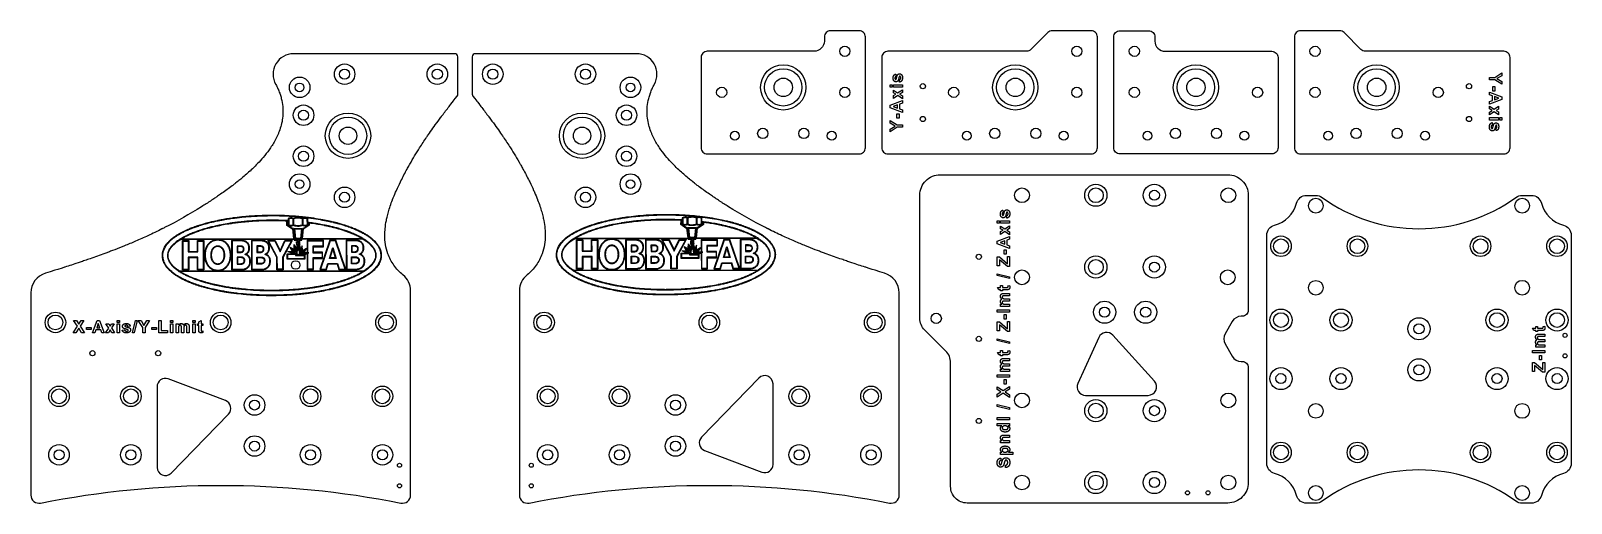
# Model space of a CAD drawing. Header units: millimetres. Extents: x 0 to 750, y 0 to 230.
import ezdxf

# ---------------------------------------------------------------- set-up
doc = ezdxf.new("R2010")
doc.units = ezdxf.units.MM
for name, color, linetype in [('Contour_Profiles', 1, 'Continuous'), ('Counterbores', 3, 'Continuous'), ('Engraving_Text', 5, 'Continuous'), ('Pocket_Features', 20, 'Continuous'), ('Tapped_Holes', 6, 'Continuous'), ('Through_Holes', 165, 'Continuous')]:
    doc.layers.add(name, color=color, linetype=linetype)

msp = doc.modelspace()

# ---------------------------------------------------------------- linework, layer by layer
at = {"layer": 'Contour_Profiles'}
for points in [[(386.5, 227.25), (386.5, 225.25, -0.414214), (381.5, 220.25), (329.5, 220.25, 0.414214), (326.5, 217.25), (326.5, 173.25, 0.414214), (329.5, 170.25), (403.5, 170.25, 0.414214), (406.5, 173.25), (406.5, 227.25, 0.414214), (403.5, 230.25), (389.5, 230.25, 0.414214)], [(495.38, 229.37), (487.14, 221.13, -0.198912), (485.02, 220.25), (417.5, 220.25, 0.414214), (414.5, 217.25), (414.5, 173.25, 0.414214), (417.5, 170.25), (516.5, 170.25, 0.414214), (519.5, 173.25), (519.5, 227.25, 0.414214), (516.5, 230.25), (497.5, 230.25, 0.198912)], [(547.5, 227.25), (547.5, 225.25, 0.414214), (552.5, 220.25), (604.5, 220.25, -0.414214), (607.5, 217.25), (607.5, 173.25, -0.414214), (604.5, 170.25), (530.5, 170.25, -0.414214), (527.5, 173.25), (527.5, 227.25, -0.414214), (530.5, 230.25), (544.5, 230.25, -0.414214)], [(647.87, 221.13), (639.62, 229.37, 0.198912), (637.5, 230.25), (618.5, 230.25, 0.414214), (615.5, 227.25), (615.5, 173.25, 0.414214), (618.5, 170.25), (717.5, 170.25, 0.414214), (720.5, 173.25), (720.5, 217.25, 0.414214), (717.5, 220.25), (649.99, 220.25, -0.198912)], [(119.36, 204.08, -0.016769), (120.37, 202, -0.025128), (120.4, 201.94, -0.018577), (121.23, 199.87, -0.007557), (121.41, 199.36, -0.01849), (122.01, 197.32, -0.039184), (122.72, 193.27, -0.018931), (122.82, 191.36, -0.035891), (122.62, 187.68, -0.031133), (121.97, 184.3, -0.026429), (121, 181.24), (120.86, 180.89, -0.011994), (120.29, 179.51), (120.14, 179.18, -0.019288), (118.86, 176.63, -0.016146), (117.49, 174.33, -0.013195), (116.09, 172.25, -0.020688), (113.2, 168.55, -0.015357), (110.44, 165.5), (110.13, 165.18), (109.82, 164.86, -0.010192), (107.34, 162.43), (106.78, 161.91), (106.64, 161.79, -0.013639), (102.22, 157.95, -0.004577), (100.52, 156.57), (99.76, 155.98), (99.41, 155.7, -0.003513), (98.02, 154.64, -0.009354), (93.09, 151.05), (92.46, 150.61), (91.92, 150.23), (91.43, 149.9), (91.01, 149.61, -0.00169), (89.53, 148.61), (89.16, 148.36), (88.6, 147.99), (88.04, 147.62), (87.75, 147.43), (87.46, 147.24), (87.17, 147.05), (86.89, 146.87), (86.6, 146.68, -0.000895), (85.46, 145.94, -0.002091), (83.2, 144.51, -0.02239), (65.17, 134.32), (64.74, 134.1), (64.31, 133.88, -0.011798), (64.2, 133.83, -0.011756), (64.09, 133.77, -0.011714), (63.99, 133.72, -0.011672), (63.88, 133.67, -0.007636), (57.04, 130.38, -0.00629), (50.98, 127.68, -0.005481), (45.62, 125.43, -0.003928), (40.9, 123.56), (39.86, 123.16), (38.85, 122.78), (38.37, 122.59), (37.89, 122.41), (37.41, 122.24), (36.95, 122.06), (36.49, 121.89), (36.03, 121.72, -0.004806), (28.89, 119.16), (28.21, 118.93), (27.56, 118.71), (26.93, 118.49), (26.32, 118.28), (25.72, 118.08), (25.15, 117.88), (24.59, 117.69), (24.05, 117.51), (23.53, 117.34), (21.5, 116.66), (20.61, 116.37), (19.78, 116.09, -0.001292), (16.65, 115.08), (16.35, 114.98), (15.21, 114.62), (13.22, 113.98), (11.73, 113.51), (9.48, 112.8), (7.23, 112.1, 0.334314), (0, 102.49), (0, 4, 0.472916), (4.78, 0.08, -0.098411), (180.22, 0.08, 0.472916), (185, 4), (185, 103.51, 0.22725), (181.26, 111.31, -0.039962), (178.89, 113.46, -0.036581), (176.87, 115.94, -0.066306), (173.93, 121.62, -0.04671), (172.78, 126.09, -0.04042), (172.43, 130.7, -0.022406), (172.58, 133.78, -0.02538), (173.17, 137.84), (173.28, 138.36), (173.39, 138.9), (173.52, 139.45, -0.012816), (174.16, 141.94, -0.011392), (175.04, 144.75, -0.011596), (176.18, 147.91, -0.008946), (176.22, 148.01, -0.010674), (177.69, 151.56), (177.88, 152.01), (178.09, 152.46, -0.008617), (180.01, 156.56), (180.27, 157.07, -0.009626), (183.28, 162.87, -0.002515), (184.33, 164.77), (184.47, 165.02), (184.62, 165.27, -0.012933), (189.4, 173.22, -0.007241), (192.8, 178.39), (193.02, 178.72), (193.25, 179.04), (193.72, 179.72), (194.2, 180.42), (194.7, 181.14, -0.003359), (197.03, 184.41, -0.003826), (199.74, 188.11, -0.008317), (199.83, 188.22, -0.008416), (199.92, 188.34, -0.008516), (200, 188.46, -0.008614), (200.09, 188.57), (200.81, 189.53, -0.003131), (204.15, 193.9, -0.008972), (204.2, 193.97, -0.009004), (204.25, 194.04, -0.009037), (204.3, 194.11, -0.00907), (204.36, 194.17, -0.009103), (204.41, 194.24, -0.009137), (204.46, 194.31), (205.34, 195.45), (205.79, 196.02), (206.72, 197.21), (207.67, 198.43, 0.169293), (208, 199.36), (208, 217.6, 0.414214), (206.5, 219.1), (128.01, 219.1, 0.578079)], [(215, 199.36, 0.169293), (215.33, 198.43), (216.28, 197.21), (217.21, 196.02), (217.66, 195.45), (218.54, 194.31, -0.009137), (218.59, 194.24, -0.009103), (218.64, 194.17, -0.00907), (218.7, 194.11, -0.009037), (218.75, 194.04, -0.009004), (218.8, 193.97, -0.008972), (218.85, 193.9, -0.003131), (222.19, 189.53), (222.91, 188.57, -0.008614), (223, 188.46, -0.008516), (223.08, 188.34, -0.008416), (223.17, 188.22, -0.008317), (223.26, 188.11, -0.003826), (225.97, 184.41, -0.003359), (228.3, 181.14), (228.8, 180.42), (229.28, 179.72), (229.75, 179.04), (229.98, 178.72), (230.2, 178.39, -0.007241), (233.6, 173.22, -0.012933), (238.38, 165.27), (238.53, 165.02), (238.67, 164.77, -0.002515), (239.72, 162.87, -0.009626), (242.73, 157.07), (242.99, 156.56, -0.008617), (244.91, 152.46), (245.12, 152.01), (245.31, 151.56, -0.010674), (246.78, 148.01, -0.008946), (246.82, 147.91, -0.011596), (247.96, 144.75, -0.011392), (248.84, 141.94, -0.012816), (249.48, 139.45), (249.61, 138.9), (249.72, 138.36), (249.83, 137.84, -0.02538), (250.42, 133.78, -0.022406), (250.57, 130.7, -0.04042), (250.22, 126.09, -0.04671), (249.07, 121.62, -0.066306), (246.13, 115.94, -0.036581), (244.11, 113.46, -0.039962), (241.74, 111.31, 0.22725), (238, 103.51), (238, 4, 0.472916), (242.78, 0.08, -0.098411), (418.22, 0.08, 0.472916), (423, 4), (423, 102.49, 0.334314), (415.77, 112.1), (413.52, 112.8), (411.27, 113.51), (409.78, 113.98), (407.79, 114.62), (406.65, 114.98), (406.35, 115.08, -0.001292), (403.22, 116.09), (402.39, 116.37), (401.5, 116.66), (399.47, 117.34), (398.95, 117.51), (398.41, 117.69), (397.85, 117.88), (397.28, 118.08), (396.68, 118.28), (396.07, 118.49), (395.44, 118.71), (394.79, 118.93), (394.11, 119.16, -0.004806), (386.97, 121.72), (386.51, 121.89), (386.05, 122.06), (385.59, 122.24), (385.11, 122.41), (384.63, 122.59), (384.15, 122.78), (383.14, 123.16), (382.1, 123.56, -0.003928), (377.38, 125.43, -0.005481), (372.02, 127.68, -0.00629), (365.96, 130.38, -0.007636), (359.12, 133.67, -0.011672), (359.01, 133.72, -0.011714), (358.91, 133.77, -0.011756), (358.8, 133.83, -0.011798), (358.69, 133.88), (358.26, 134.1), (357.83, 134.32, -0.02239), (339.8, 144.51, -0.002091), (337.54, 145.94, -0.000895), (336.4, 146.68), (336.11, 146.87), (335.83, 147.05), (335.54, 147.24), (335.25, 147.43), (334.96, 147.62), (334.4, 147.99), (333.84, 148.36), (333.47, 148.61, -0.00169), (331.99, 149.61), (331.57, 149.9), (331.08, 150.23), (330.54, 150.61), (329.91, 151.05, -0.009354), (324.98, 154.64, -0.003513), (323.59, 155.7), (323.24, 155.98), (322.48, 156.57, -0.004577), (320.78, 157.95, -0.013639), (316.36, 161.79), (316.22, 161.91), (315.66, 162.43, -0.010192), (313.18, 164.86), (312.87, 165.18), (312.56, 165.5, -0.015357), (309.8, 168.55, -0.020688), (306.91, 172.25, -0.013195), (305.51, 174.33, -0.016146), (304.14, 176.63, -0.019288), (302.86, 179.18), (302.71, 179.51, -0.011994), (302.14, 180.89), (302, 181.24, -0.026429), (301.03, 184.3, -0.031133), (300.38, 187.68, -0.035891), (300.18, 191.36, -0.018931), (300.28, 193.27, -0.039184), (300.99, 197.32, -0.01849), (301.59, 199.36, -0.007557), (301.77, 199.87, -0.018577), (302.6, 201.94, -0.025128), (302.63, 202, -0.016769), (303.64, 204.08, 0.578079), (294.99, 219.1), (216.5, 219.1, 0.414214), (215, 217.6)], [(590, 91.1), (589.54, 91.1, 0.267949), (585.21, 88.6), (581.74, 82.6, 0.267949), (581.74, 77.6), (585.21, 71.6, 0.267949), (589.54, 69.1), (590, 69.1, -0.414214), (593, 66.1), (593, 10.1, -0.414214), (583, 0.1), (456, 0.1, -0.414214), (448, 8.1), (448, 68.47, 0.198912), (445.66, 74.13), (435.34, 84.44, -0.198912), (433, 90.1), (433, 150.1, -0.414214), (443, 160.1), (583, 160.1, -0.414214), (593, 150.1), (593, 94.1, -0.414214)], [(726.39, 150.01), (730.91, 150.01, -0.341999), (735.75, 146.26, 0.272842), (746.52, 135.49, -0.341999), (750.27, 130.64), (750.27, 19.36, -0.341999), (746.52, 14.52, 0.272842), (735.75, 3.75, -0.341999), (730.91, 0), (726.39, 0, -0.16373), (723.36, 1.02, 0.322064), (628.91, 1.02, -0.16373), (625.89, 0), (621.36, 0, -0.341999), (616.52, 3.75, 0.272842), (605.75, 14.52, -0.341999), (602, 19.36), (602, 130.64, -0.341999), (605.75, 135.49, 0.272842), (616.52, 146.26, -0.341999), (621.36, 150.01), (625.89, 150.01, -0.16373), (628.91, 148.99, 0.322064), (723.36, 148.99, -0.16373)]]:
    msp.add_lwpolyline(points, format="xyb", close=True, dxfattribs=at)
at = {"layer": 'Counterbores'}
for centre, radius in [((152.84, 209.1), 5), ((198, 209.1), 5), ((225, 209.1), 5), ((270.16, 209.1), 5), ((366.5, 202.68), 11.05), ((479.5, 202.68), 11.05), ((567.5, 202.68), 11.05), ((655.5, 202.68), 11.05), ((130.93, 202.67), 5), ((292.07, 202.67), 5), ((132.84, 189.1), 5), ((154.5, 179.1), 11.05), ((268.5, 179.1), 11.05), ((290.16, 189.1), 5), ((132.84, 169.1), 5), ((290.16, 169.1), 5), ((130.93, 155.53), 5), ((292.07, 155.53), 5), ((152.84, 149.1), 5), ((270.16, 149.1), 5), ((518.75, 150.1), 5.4), ((547.25, 150.1), 5.4), ((608.9, 125.25), 5), ((646.14, 125.25), 5), ((706.14, 125.25), 5), ((743.38, 125.25), 5), ((518.75, 115.1), 5.4), ((547.25, 115.1), 5.4), ((523, 93.1), 5.4), ((543, 93.1), 5.4), ((12, 88.1), 5), ((92.5, 88.1), 5), ((173, 88.1), 5), ((250, 88.1), 5), ((330.5, 88.1), 5), ((411, 88.1), 5), ((608.9, 89.25), 5.4), ((638.14, 89.25), 5.4), ((676.14, 85), 5.4), ((714.14, 89.25), 5.4), ((743.38, 89.25), 5.4), ((676.14, 65), 5.4), ((608.9, 60.75), 5.4), ((638.14, 60.75), 5.4), ((714.14, 60.75), 5.4), ((743.38, 60.75), 5.4), ((13.75, 52.1), 5), ((48.75, 52.1), 5), ((109, 47.85), 5), ((136.25, 52.1), 5), ((171.25, 52.1), 5), ((251.75, 52.1), 5), ((286.75, 52.1), 5), ((314, 47.85), 5), ((374.25, 52.1), 5), ((409.25, 52.1), 5), ((518.75, 45.1), 5.4), ((547.25, 45.1), 5.4), ((109, 27.85), 5), ((314, 27.85), 5), ((13.75, 23.6), 5), ((48.75, 23.6), 5), ((136.25, 23.6), 5), ((171.25, 23.6), 5), ((251.75, 23.6), 5), ((286.75, 23.6), 5), ((374.25, 23.6), 5), ((409.25, 23.6), 5), ((608.9, 24.75), 5), ((646.14, 24.75), 5), ((706.14, 24.75), 5), ((743.38, 24.75), 5), ((518.75, 10.1), 5.4), ((547.25, 10.1), 5.4)]:
    msp.add_circle(centre, radius, dxfattribs=at)
at = {"layer": 'Engraving_Text'}
for points in [[(418.5, 203.97), (419.5, 203.97), (419.5, 202.81), (418.5, 202.81)], [(420.12, 202.81), (420.12, 203.97), (424.5, 203.97), (424.5, 202.81)], [(710.5, 206.37), (710.5, 207.52), (713.03, 207.52), (716.5, 209.71), (716.5, 208.36), (714.03, 206.95), (716.5, 205.52), (716.5, 204.17), (713.02, 206.37)], [(712.12, 200.89), (712.12, 203.12), (713.12, 203.12), (713.12, 200.89)], [(424.5, 195.02), (423.12, 194.51), (423.12, 192.21), (424.5, 191.71), (424.5, 190.47), (418.5, 192.74), (418.5, 193.97), (424.5, 196.24)], [(420.12, 198.67), (421.32, 199.31), (420.12, 200), (420.12, 201.37), (422.19, 199.97), (424.5, 201.53), (424.5, 200.16), (423.14, 199.31), (424.5, 198.52), (424.5, 197.14), (422.24, 198.66), (420.12, 197.3)], [(710.5, 195.71), (711.89, 196.22), (711.89, 198.52), (710.5, 199.03), (710.5, 200.26), (716.5, 197.99), (716.5, 196.77), (710.5, 194.49)], [(712.89, 198.16), (712.89, 196.59), (715.04, 197.37)], [(422.12, 192.57), (422.12, 194.15), (419.96, 193.36)], [(422.89, 187.61), (421.89, 187.61), (421.89, 189.84), (422.89, 189.84)], [(714.89, 192.06), (713.68, 191.43), (714.89, 190.73), (714.89, 189.36), (712.81, 190.76), (710.5, 189.21), (710.5, 190.58), (711.86, 191.43), (710.5, 192.22), (710.5, 193.59), (712.76, 192.07), (714.89, 193.44)], [(710.5, 186.77), (710.5, 187.92), (714.89, 187.92), (714.89, 186.77)], [(715.5, 186.77), (715.5, 187.92), (716.5, 187.92), (716.5, 186.77)], [(424.5, 184.37), (424.5, 183.21), (421.98, 183.21), (418.5, 181.02), (418.5, 182.37), (420.97, 183.79), (418.5, 185.21), (418.5, 186.56), (421.98, 184.37)], [(471.75, 137.69), (471.75, 136.54), (470.75, 136.54), (470.75, 137.69)], [(476.75, 137.69), (476.75, 136.54), (472.37, 136.54), (472.37, 137.69)], [(472.37, 132.39), (473.57, 133.03), (472.37, 133.73), (472.37, 135.1), (474.44, 133.7), (476.75, 135.25), (476.75, 133.88), (475.39, 133.03), (476.75, 132.24), (476.75, 130.87), (474.49, 132.38), (472.37, 131.02)], [(76.91, 128.02), (76.92, 122.7), (81.17, 122.7), (81.15, 128.02), (84.23, 128.03), (84.25, 113.73), (81.18, 113.72), (81.17, 119.6), (76.93, 119.59), (76.94, 113.71), (73.91, 113.71), (73.88, 128.01)], [(76.66, 127.76), (76.67, 122.45), (81.42, 122.45), (81.41, 127.77), (83.98, 127.78), (84, 113.98), (81.43, 113.97), (81.42, 119.85), (76.68, 119.84), (76.69, 113.96), (74.16, 113.96), (74.13, 127.76)], [(122.86, 113.8), (119.83, 113.8), (119.82, 119.84), (115.39, 128.09), (119.05, 128.1), (121.43, 123.07), (123.8, 128.11), (127.35, 128.11), (122.85, 119.85)], [(120.08, 114.05), (120.07, 119.91), (115.81, 127.84), (118.89, 127.85), (121.44, 122.48), (123.96, 127.86), (126.93, 127.86), (122.6, 119.91), (122.61, 114.05)], [(128.81, 128.83), (128.24, 133.93), (132.09, 133.94), (131.53, 128.84)], [(131.31, 129.09), (129.03, 129.08), (128.52, 133.68), (131.81, 133.69)], [(133.63, 121.16), (134.66, 121.69), (134.67, 113.83), (137.67, 113.83), (137.66, 119.29), (142.12, 119.3), (142.12, 122.35), (137.66, 122.34), (137.65, 124.99), (142.48, 125), (142.48, 128.14), (134.64, 128.13), (134.66, 122.05), (133.42, 122.05), (131.69, 121.17)], [(135.36, 122.04), (134.91, 122.04), (134.89, 127.88), (142.23, 127.89), (142.23, 125.24), (137.4, 125.24), (137.41, 122.09), (141.87, 122.1), (141.87, 119.55), (137.41, 119.54), (137.42, 114.08), (134.92, 114.08), (134.91, 121.81)], [(144.04, 113.84), (144.88, 116.6), (149.16, 116.61), (150.06, 113.86), (153.42, 113.86), (148.52, 128.15), (145.64, 128.15), (140.75, 113.84)], [(143.86, 114.09), (144.7, 116.85), (149.34, 116.86), (150.24, 114.11), (153.07, 114.11), (148.34, 127.9), (145.82, 127.9), (141.1, 114.09)], [(268.84, 128.39), (268.85, 123.07), (273.09, 123.08), (273.08, 128.4), (276.16, 128.4), (276.18, 114.1), (273.11, 114.1), (273.1, 119.97), (268.86, 119.96), (268.87, 114.09), (265.84, 114.08), (265.81, 128.38)], [(268.59, 128.14), (268.6, 122.82), (273.35, 122.83), (273.33, 128.15), (275.91, 128.15), (275.93, 114.35), (273.36, 114.35), (273.35, 120.22), (268.61, 120.21), (268.62, 114.34), (266.09, 114.33), (266.06, 128.13)], [(314.79, 114.18), (311.76, 114.17), (311.75, 120.22), (307.32, 128.46), (310.98, 128.47), (313.36, 123.44), (315.73, 128.48), (319.28, 128.49), (314.78, 120.22)], [(312.01, 114.42), (312, 120.28), (307.74, 128.22), (310.82, 128.22), (313.36, 122.86), (315.89, 128.23), (318.86, 128.24), (314.53, 120.29), (314.54, 114.43)], [(323.46, 129.21), (320.74, 129.21), (320.17, 134.3), (324.02, 134.31)], [(320.96, 129.46), (320.45, 134.05), (323.74, 134.06), (323.24, 129.46)], [(325.56, 121.54), (326.59, 122.06), (326.6, 114.2), (329.6, 114.21), (329.59, 119.66), (334.05, 119.67), (334.05, 122.72), (329.59, 122.71), (329.58, 125.36), (334.41, 125.37), (334.41, 128.52), (326.57, 128.5), (326.59, 122.42), (325.35, 122.43), (323.62, 121.55)], [(327.29, 122.42), (326.84, 122.42), (326.82, 128.25), (334.16, 128.27), (334.16, 125.62), (329.33, 125.61), (329.34, 122.46), (333.8, 122.47), (333.8, 119.92), (329.34, 119.91), (329.35, 114.46), (326.85, 114.45), (326.84, 122.19)], [(335.97, 114.22), (336.81, 116.98), (341.09, 116.99), (341.99, 114.23), (345.35, 114.24), (340.45, 128.53), (337.57, 128.52), (332.68, 114.21)], [(335.79, 114.47), (336.63, 117.23), (341.27, 117.24), (342.17, 114.48), (345, 114.49), (340.27, 128.28), (337.75, 128.27), (333.03, 114.46)], [(476.75, 128.75), (475.37, 128.24), (475.37, 125.94), (476.75, 125.43), (476.75, 124.2), (470.75, 126.47), (470.75, 127.69), (476.75, 129.97)], [(474.37, 126.3), (474.37, 127.87), (472.21, 127.08)], [(129.14, 120.92), (129.14, 120.9), (133.4, 120.91), (133.4, 118.93), (124.88, 118.91), (124.88, 121.56), (129.16, 121.57), (129.15, 121.41), (129.15, 121.15), (129.14, 121.03), (129.14, 120.96), (129.14, 120.93)], [(128.89, 120.94), (128.89, 120.93), (128.88, 120.65), (133.15, 120.66), (133.15, 119.18), (125.13, 119.16), (125.13, 121.32), (128.9, 121.32), (128.9, 121.16), (128.89, 121.04), (128.89, 120.97)], [(125.25, 122.69), (127.19, 122.7), (128.93, 121.83), (126.99, 121.82)], [(127.05, 122.07), (126.29, 122.45), (127.14, 122.45), (127.89, 122.07)], [(126.3, 124.78), (127.95, 123.77), (128.97, 122.12), (127.31, 123.13)], [(127.49, 123.31), (127.05, 124.03), (127.77, 123.59), (128.22, 122.87)], [(129.18, 124.32), (129.11, 122.38), (128.28, 124.14), (128.35, 126.08)], [(128.93, 124.27), (128.9, 123.42), (128.54, 124.19), (128.57, 125.04)], [(132.32, 123.48), (132.25, 125.42), (131.43, 123.66), (131.5, 121.72)], [(134.31, 124.13), (132.65, 123.12), (131.65, 121.46), (133.3, 122.47)], [(132.07, 123.53), (132.04, 124.38), (131.68, 123.61), (131.71, 122.77)], [(133.56, 123.38), (132.84, 122.94), (132.4, 122.21), (133.12, 122.66)], [(134.32, 121.8), (133.48, 121.8), (132.72, 121.42), (133.57, 121.42)], [(148.65, 119.33), (145.41, 119.32), (147.04, 124.71)], [(148.31, 119.58), (145.75, 119.57), (147.04, 123.84)], [(321.07, 121.29), (321.07, 121.28), (325.33, 121.28), (325.33, 119.3), (316.81, 119.28), (316.81, 121.94), (321.09, 121.95), (321.08, 121.78), (321.08, 121.53), (321.07, 121.4), (321.07, 121.34), (321.07, 121.31)], [(320.82, 121.32), (320.82, 121.3), (320.81, 121.03), (325.08, 121.03), (325.08, 119.55), (317.06, 119.54), (317.06, 121.69), (320.83, 121.7), (320.83, 121.54), (320.82, 121.41), (320.82, 121.35)], [(320.86, 122.21), (318.92, 122.19), (317.18, 123.06), (319.12, 123.08)], [(319.07, 122.83), (319.82, 122.45), (318.98, 122.44), (318.22, 122.82)], [(318.23, 125.16), (319.88, 124.15), (320.9, 122.49), (319.24, 123.5)], [(319.42, 123.68), (318.98, 124.4), (319.7, 123.97), (320.14, 123.24)], [(321.04, 122.76), (320.21, 124.51), (320.28, 126.45), (321.11, 124.7)], [(320.5, 125.41), (320.86, 124.65), (320.83, 123.8), (320.47, 124.57)], [(323.36, 124.04), (323.43, 122.1), (324.25, 123.86), (324.18, 125.8)], [(326.24, 124.51), (324.58, 123.49), (323.58, 121.83), (325.23, 122.85)], [(323.97, 124.75), (323.61, 123.99), (323.64, 123.14), (324, 123.91)], [(324.33, 122.59), (325.05, 123.03), (325.49, 123.75), (324.77, 123.31)], [(324.65, 121.79), (325.5, 121.79), (326.25, 122.17), (325.41, 122.18)], [(340.58, 119.71), (337.34, 119.7), (338.97, 125.08)], [(340.24, 119.95), (337.68, 119.95), (338.97, 124.22)], [(471.75, 115.71), (470.75, 115.71), (470.75, 120.09), (471.75, 120.09), (475.75, 116.72), (475.75, 120.17), (476.75, 120.17), (476.75, 115.32), (475.67, 115.32), (471.75, 118.63)], [(475.13, 123.57), (475.13, 121.34), (474.13, 121.34), (474.13, 123.57)], [(470.75, 111.83), (476.75, 110.37), (476.75, 109.5), (470.75, 110.96)], [(476.75, 94.31), (476.75, 93.15), (470.75, 93.15), (470.75, 94.31)], [(475.13, 91.91), (475.13, 89.68), (474.13, 89.68), (474.13, 91.91)], [(24.51, 89.1), (25.85, 89.1), (24.03, 86.28), (26.08, 83.1), (24.74, 83.1), (23.35, 85.24), (21.97, 83.1), (20.62, 83.1), (22.68, 86.28), (20.85, 89.1), (22.2, 89.1), (23.35, 87.32)], [(29.37, 84.72), (27.14, 84.72), (27.14, 85.72), (29.37, 85.72)], [(34.55, 83.1), (34.04, 84.48), (31.74, 84.48), (31.23, 83.1), (30, 83.1), (32.27, 89.1), (33.49, 89.1), (35.77, 83.1)], [(32.1, 85.48), (33.67, 85.48), (32.88, 87.64)], [(37.96, 87.48), (38.6, 86.28), (39.3, 87.48), (40.67, 87.48), (39.27, 85.41), (40.82, 83.1), (39.45, 83.1), (38.6, 84.46), (37.81, 83.1), (36.44, 83.1), (37.95, 85.36), (36.59, 87.48)], [(43.26, 88.1), (42.11, 88.1), (42.11, 89.1), (43.26, 89.1)], [(43.26, 83.1), (42.11, 83.1), (42.11, 87.48), (43.26, 87.48)], [(51.83, 89.1), (50.37, 83.1), (49.5, 83.1), (50.96, 89.1)], [(55.69, 83.1), (54.54, 83.1), (54.54, 85.63), (52.35, 89.1), (53.7, 89.1), (55.11, 86.63), (56.53, 89.1), (57.88, 89.1), (55.69, 85.62)], [(61.17, 84.72), (58.94, 84.72), (58.94, 85.72), (61.17, 85.72)], [(66.65, 84.1), (66.65, 83.1), (62.42, 83.1), (62.42, 89.1), (63.57, 89.1), (63.57, 84.1)], [(69.2, 88.1), (68.05, 88.1), (68.05, 89.1), (69.2, 89.1)], [(69.2, 83.1), (68.05, 83.1), (68.05, 87.48), (69.2, 87.48)], [(80, 88.1), (78.85, 88.1), (78.85, 89.1), (80, 89.1)], [(80, 83.1), (78.85, 83.1), (78.85, 87.48), (80, 87.48)], [(471.75, 84.05), (470.75, 84.05), (470.75, 88.43), (471.75, 88.43), (475.75, 85.05), (475.75, 88.51), (476.75, 88.51), (476.75, 83.66), (475.67, 83.66), (471.75, 86.97)], [(470.75, 80.17), (476.75, 78.71), (476.75, 77.84), (470.75, 79.3)], [(737.38, 74.46), (737.38, 73.31), (731.38, 73.31), (731.38, 74.46)], [(732.38, 64.2), (731.38, 64.2), (731.38, 68.59), (732.38, 68.59), (736.38, 65.21), (736.38, 68.66), (737.38, 68.66), (737.38, 63.82), (736.3, 63.82), (732.38, 67.13)], [(734.76, 72.06), (735.76, 72.06), (735.76, 69.83), (734.76, 69.83)], [(476.75, 62.65), (476.75, 61.49), (470.75, 61.49), (470.75, 62.65)], [(475.13, 60.25), (475.13, 58.02), (474.13, 58.02), (474.13, 60.25)], [(470.75, 53.08), (472.53, 54.23), (470.75, 55.38), (470.75, 56.73), (473.57, 54.9), (476.75, 56.96), (476.75, 55.61), (474.61, 54.23), (476.75, 52.85), (476.75, 51.5), (473.57, 53.56), (470.75, 51.73)], [(470.75, 48.05), (476.75, 46.58), (476.75, 45.71), (470.75, 47.18)], [(476.75, 41.78), (476.75, 40.63), (470.75, 40.63), (470.75, 41.78)]]:
    msp.add_lwpolyline(points, close=True, dxfattribs=at)
for points in [[(421.24, 206.52, 0.044357), (421.27, 206.52, 0.048939), (421.3, 206.53, 0.065564), (421.35, 206.55, 0.084805), (421.4, 206.58, 0.032475), (421.45, 206.63, 0.050053), (421.48, 206.68, 0.047905), (421.51, 206.76, 0.032444), (421.53, 206.8, 0.012706), (421.55, 206.85), (421.58, 206.97, 0.015795), (421.63, 207.11), (421.67, 207.28, 0.008426), (421.72, 207.47), (421.77, 207.68, -0.011351), (421.82, 207.9, -0.003249), (421.88, 208.1, -0.012262), (421.93, 208.28, -0.01345), (422, 208.45, -0.013226), (422.06, 208.59, -0.010354), (422.13, 208.73, -0.038191), (422.2, 208.84), (422.27, 208.94, -0.014654), (422.36, 209.02), (422.4, 209.06), (422.44, 209.09, -0.04544), (422.54, 209.15), (422.59, 209.18, -0.004348), (422.64, 209.2, -0.032745), (422.75, 209.24, -0.024883), (422.87, 209.27, -0.02665), (422.99, 209.28), (423.13, 209.29, -0.028236), (423.27, 209.28, -0.029718), (423.41, 209.26, -0.019677), (423.55, 209.22, -0.037427), (423.68, 209.17, -0.022296), (423.81, 209.09, -0.025272), (423.93, 209.01, -0.025936), (424.04, 208.91, -0.025563), (424.15, 208.79, -0.024605), (424.25, 208.66, -0.030387), (424.34, 208.51, -0.022385), (424.41, 208.35, -0.025121), (424.47, 208.17, -0.017676), (424.52, 207.97, -0.020535), (424.55, 207.77, -0.017783), (424.57, 207.54), (424.58, 207.3, -0.009284), (424.57, 207.09, -0.022348), (424.56, 206.88), (424.54, 206.78), (424.53, 206.69, -0.028184), (424.49, 206.51), (424.46, 206.42, -0.00442), (424.43, 206.33, -0.024899), (424.37, 206.18, -0.024972), (424.29, 206.03, -0.023718), (424.21, 205.89, -0.021726), (424.11, 205.77, -0.022763), (424, 205.66, -0.021413), (423.89, 205.55, -0.025048), (423.77, 205.46, -0.021189), (423.64, 205.38, -0.019615), (423.5, 205.32, -0.030387), (423.35, 205.26), (423.27, 205.23), (423.19, 205.21), (423.04, 206.37, 0.025241), (423.2, 206.41, 0.051638), (423.34, 206.48, 0.05303), (423.46, 206.56, 0.047908), (423.56, 206.67, 0.052781), (423.63, 206.79, 0.032737), (423.69, 206.94, 0.027648), (423.71, 207.03, 0.033928), (423.72, 207.11, 0.029869), (423.73, 207.31, 0.012342), (423.73, 207.36, 0.025819), (423.73, 207.44, 0.022461), (423.72, 207.52, 0.030667), (423.69, 207.7, 0.051557), (423.64, 207.86, 0.024921), (423.57, 207.98, 0.041955), (423.51, 208.05, 0.070886), (423.44, 208.1, 0.048474), (423.36, 208.13, 0.05251), (423.27, 208.14, 0.035568), (423.24, 208.13, 0.037774), (423.21, 208.13, 0.024764), (423.15, 208.12, 0.072398), (423.1, 208.09), (423.05, 208.05, 0.042169), (423.01, 208, 0.064038), (422.98, 207.91, 0.035419), (422.97, 207.89, 0.035555), (422.95, 207.85, 0.01745), (422.94, 207.8, 0.02415), (422.9, 207.67, -0.006988), (422.83, 207.33), (422.76, 207.03, -0.008444), (422.68, 206.76), (422.61, 206.52, -0.019571), (422.55, 206.31), (422.51, 206.23), (422.48, 206.14, -0.017286), (422.45, 206.07, -0.029704), (422.41, 206), (422.35, 205.89, -0.01823), (422.3, 205.83, -0.017749), (422.26, 205.77, -0.02247), (422.16, 205.66, -0.034248), (422.05, 205.57, -0.035555), (421.93, 205.5, -0.029544), (421.8, 205.44, -0.032049), (421.67, 205.4, -0.037827), (421.52, 205.38, -0.00464), (421.45, 205.37), (421.37, 205.37, -0.017075), (421.3, 205.37, -0.016423), (421.23, 205.37, -0.022409), (421.1, 205.39, -0.030534), (420.98, 205.43, -0.029999), (420.85, 205.48, -0.023633), (420.74, 205.54, -0.032612), (420.63, 205.62, -0.015438), (420.52, 205.71, -0.031672), (420.42, 205.82, -0.023626), (420.33, 205.94, -0.034163), (420.26, 206.07, -0.020015), (420.19, 206.22, -0.024175), (420.14, 206.39, -0.020621), (420.09, 206.57, -0.013428), (420.06, 206.76, -0.022134), (420.05, 206.98), (420.04, 207.09), (420.04, 207.2, -0.009546), (420.04, 207.31, -0.010765), (420.05, 207.42), (420.05, 207.52), (420.06, 207.62, -0.023459), (420.08, 207.81), (420.1, 207.9), (420.12, 207.98, -0.023214), (420.16, 208.14, -0.024633), (420.21, 208.29, -0.022837), (420.28, 208.42, -0.034746), (420.35, 208.54, -0.002755), (420.39, 208.59), (420.43, 208.64, -0.032775), (420.52, 208.74), (420.57, 208.78), (420.63, 208.82, -0.036162), (420.74, 208.9), (420.8, 208.94), (420.86, 208.97, -0.024582), (420.98, 209.04, -0.023432), (421.12, 209.09), (421.27, 209.14), (421.42, 207.98, 0.031133), (421.36, 207.96, 0.034272), (421.3, 207.94, 0.044823), (421.19, 207.89, 0.053891), (421.1, 207.82, 0.043708), (421.02, 207.74, 0.057155), (420.96, 207.64, 0.016867), (420.94, 207.59), (420.92, 207.53, 0.031721), (420.89, 207.39, 0.026552), (420.89, 207.23, 0.018418), (420.89, 207.14, 0.021959), (420.89, 207.04, 0.036122), (420.92, 206.88, 0.048251), (420.96, 206.75, 0.031587), (421.01, 206.64, 0.045867), (421.03, 206.61, 0.052172), (421.06, 206.59, 0.055079), (421.11, 206.55, 0.046168), (421.17, 206.53, 0.055527)], [(713.76, 184.21, 0.044357), (713.73, 184.21, 0.048939), (713.7, 184.21, 0.065564), (713.65, 184.19, 0.084805), (713.6, 184.15, 0.032475), (713.56, 184.1, 0.04904), (713.53, 184.05), (713.51, 184.02), (713.49, 183.98, 0.032048), (713.48, 183.93, 0.009836), (713.46, 183.88), (713.42, 183.76, 0.011523), (713.38, 183.62), (713.33, 183.45, 0.005473), (713.29, 183.26), (713.24, 183.05, -0.009657), (713.18, 182.83), (713.13, 182.64, -0.016627), (713.07, 182.45), (713.04, 182.37), (713.01, 182.29, -0.020342), (712.94, 182.14), (712.91, 182.07), (712.87, 182.01, -0.039737), (712.8, 181.89), (712.73, 181.8, -0.014654), (712.65, 181.71), (712.61, 181.68), (712.56, 181.64, -0.04544), (712.47, 181.58), (712.41, 181.55, -0.004348), (712.36, 181.53, -0.032745), (712.25, 181.49, -0.024883), (712.14, 181.47, -0.02665), (712.01, 181.45), (711.88, 181.44, -0.028236), (711.73, 181.45, -0.029718), (711.59, 181.48, -0.019677), (711.45, 181.51, -0.037427), (711.32, 181.57, -0.022296), (711.2, 181.64, -0.025272), (711.08, 181.73, -0.025936), (710.96, 181.83, -0.025563), (710.85, 181.95, -0.024605), (710.75, 182.08, -0.030387), (710.67, 182.23, -0.022385), (710.59, 182.39, -0.025121), (710.53, 182.57, -0.017676), (710.48, 182.76, -0.020535), (710.45, 182.97, -0.017783), (710.43, 183.19), (710.42, 183.43, -0.011982), (710.43, 183.65, -0.019146), (710.45, 183.85, -0.011987), (710.48, 184.05, -0.021693), (710.52, 184.23, -0.016191), (710.57, 184.4, -0.025632), (710.63, 184.56, -0.024866), (710.71, 184.7, -0.020294), (710.8, 184.84, -0.026024), (710.89, 184.97, -0.016923), (711, 185.08, -0.028742), (711.11, 185.18, -0.014342), (711.24, 185.27, -0.027757), (711.37, 185.35, -0.013514), (711.51, 185.42, -0.032146), (711.65, 185.48), (711.73, 185.5), (711.81, 185.52), (711.96, 184.37, 0.03021), (711.8, 184.32, 0.046411), (711.66, 184.25, 0.05821), (711.55, 184.17, 0.04133), (711.45, 184.07, 0.060278), (711.37, 183.94, 0.048267), (711.32, 183.79, 0.033867), (711.28, 183.62, 0.024294), (711.27, 183.43, 0.030601), (711.28, 183.22, 0.040765), (711.31, 183.03, 0.043269), (711.36, 182.88, 0.040089), (711.43, 182.75, 0.041955), (711.49, 182.68, 0.070886), (711.57, 182.64, 0.048474), (711.65, 182.61, 0.05251), (711.74, 182.6, 0.035568), (711.77, 182.6, 0.037774), (711.8, 182.6, 0.024764), (711.85, 182.62, 0.072398), (711.9, 182.64), (711.95, 182.68, 0.029964), (711.99, 182.74, 0.032968), (712.03, 182.82, 0.044501), (712.05, 182.88, 0.021834), (712.06, 182.93), (712.1, 183.07, -0.005288), (712.17, 183.4, -0.005083), (712.25, 183.71, -0.00606), (712.32, 183.98, -0.004267), (712.39, 184.21, -0.016042), (712.46, 184.42), (712.49, 184.51), (712.52, 184.6, -0.015751), (712.56, 184.67, -0.027942), (712.59, 184.74), (712.65, 184.85, -0.01823), (712.7, 184.91, -0.017749), (712.75, 184.97, -0.02247), (712.85, 185.07, -0.034248), (712.96, 185.16, -0.035555), (713.07, 185.24, -0.029544), (713.2, 185.29, -0.032049), (713.33, 185.33, -0.037827), (713.48, 185.36, -0.00464), (713.55, 185.36), (713.63, 185.37, -0.017133), (713.7, 185.36, -0.016589), (713.77, 185.36, -0.021961), (713.9, 185.34, -0.031428), (714.03, 185.3, -0.027521), (714.15, 185.26, -0.029185), (714.27, 185.19, -0.027786), (714.38, 185.11, -0.02067), (714.48, 185.02, -0.029083), (714.58, 184.92, -0.027532), (714.67, 184.8, -0.028836), (714.75, 184.66, -0.025331), (714.81, 184.51, -0.022803), (714.87, 184.35, -0.02081), (714.91, 184.17, -0.01434), (714.94, 183.97, -0.02165), (714.96, 183.76), (714.96, 183.64), (714.96, 183.53, -0.009632), (714.96, 183.42, -0.010978), (714.96, 183.31), (714.95, 183.21), (714.94, 183.11, -0.024516), (714.92, 182.92), (714.9, 182.84), (714.89, 182.75, -0.029738), (714.84, 182.59), (714.82, 182.52), (714.79, 182.44, -0.035311), (714.73, 182.31, -0.016807), (714.65, 182.2, -0.031816), (714.57, 182.09, -0.01802), (714.48, 182, -0.023806), (714.38, 181.91, -0.022449), (714.27, 181.83, -0.025353), (714.15, 181.76, -0.009015), (714.02, 181.7, -0.029308), (713.88, 181.64), (713.73, 181.6), (713.58, 182.75, 0.031623), (713.64, 182.77, 0.035354), (713.7, 182.79, 0.042209), (713.81, 182.84, 0.05714), (713.9, 182.91, 0.036882), (713.98, 182.99, 0.061266), (714.04, 183.09, 0.04841), (714.08, 183.21, 0.033602), (714.11, 183.34, 0.025428), (714.12, 183.5, 0.01831), (714.11, 183.69), (714.1, 183.77), (714.09, 183.85, 0.047012), (714.05, 183.99), (714.02, 184.04), (713.99, 184.09, 0.045867), (713.97, 184.12, 0.052172), (713.94, 184.15, 0.055079), (713.89, 184.18, 0.046168), (713.83, 184.21, 0.055527)], [(473.49, 140.25, 0.044357), (473.52, 140.25, 0.048939), (473.55, 140.25, 0.065564), (473.6, 140.27, 0.084805), (473.65, 140.31, 0.032475), (473.7, 140.36, 0.050053), (473.73, 140.41, 0.047905), (473.76, 140.48, 0.032444), (473.78, 140.53, 0.012706), (473.79, 140.58), (473.83, 140.7, 0.015795), (473.87, 140.84), (473.92, 141.01, 0.008426), (473.96, 141.2), (474.01, 141.41, -0.011351), (474.07, 141.62, -0.003249), (474.12, 141.82, -0.012262), (474.18, 142.01, -0.01345), (474.25, 142.17, -0.013226), (474.31, 142.32, -0.010354), (474.38, 142.45, -0.038191), (474.45, 142.57), (474.52, 142.66, -0.014654), (474.6, 142.75), (474.65, 142.78), (474.69, 142.82, -0.04544), (474.79, 142.88), (474.84, 142.9, -0.004348), (474.89, 142.93, -0.032745), (475, 142.97, -0.024883), (475.12, 142.99, -0.02665), (475.24, 143.01), (475.38, 143.02, -0.028236), (475.52, 143.01, -0.029718), (475.66, 142.98, -0.019677), (475.8, 142.94, -0.037427), (475.93, 142.89, -0.022296), (476.05, 142.82, -0.025272), (476.17, 142.73, -0.025936), (476.29, 142.63, -0.025563), (476.4, 142.51, -0.024605), (476.5, 142.38, -0.030387), (476.59, 142.23, -0.022385), (476.66, 142.07, -0.025121), (476.72, 141.89, -0.017676), (476.77, 141.7, -0.020535), (476.8, 141.49, -0.017783), (476.82, 141.27), (476.83, 141.03, -0.009284), (476.82, 140.81, -0.022348), (476.8, 140.61), (476.79, 140.51), (476.77, 140.41, -0.028184), (476.73, 140.23), (476.71, 140.14, -0.00442), (476.68, 140.06, -0.024899), (476.62, 139.9, -0.024972), (476.54, 139.75, -0.023718), (476.45, 139.62, -0.021726), (476.36, 139.49, -0.022763), (476.25, 139.38, -0.021413), (476.14, 139.28, -0.025048), (476.02, 139.19, -0.021189), (475.88, 139.11, -0.019615), (475.75, 139.04, -0.030387), (475.6, 138.98), (475.52, 138.96), (475.44, 138.94), (475.29, 140.09, 0.025241), (475.45, 140.14, 0.051638), (475.59, 140.21, 0.05303), (475.71, 140.29, 0.047908), (475.8, 140.39, 0.052781), (475.88, 140.52, 0.032737), (475.94, 140.67, 0.027648), (475.96, 140.75, 0.033928), (475.97, 140.84, 0.029869), (475.98, 141.03, 0.012342), (475.98, 141.08, 0.025819), (475.98, 141.16, 0.022461), (475.97, 141.24, 0.030667), (475.94, 141.43, 0.051557), (475.89, 141.58, 0.024921), (475.82, 141.71, 0.041955), (475.76, 141.78, 0.070886), (475.69, 141.82, 0.048474), (475.61, 141.85, 0.05251), (475.52, 141.86, 0.035568), (475.48, 141.86, 0.037774), (475.45, 141.86, 0.024764), (475.4, 141.84, 0.072398), (475.35, 141.81), (475.3, 141.78, 0.042169), (475.26, 141.72, 0.064038), (475.22, 141.64, 0.035419), (475.21, 141.61, 0.035555), (475.2, 141.57, 0.01745), (475.19, 141.53, 0.02415), (475.15, 141.39, -0.006988), (475.08, 141.06), (475, 140.75, -0.008444), (474.93, 140.48), (474.86, 140.24, -0.019571), (474.79, 140.04), (474.76, 139.95), (474.73, 139.86, -0.017286), (474.7, 139.79, -0.029704), (474.66, 139.72), (474.6, 139.61, -0.01823), (474.55, 139.55, -0.017749), (474.5, 139.49, -0.02247), (474.4, 139.39, -0.034248), (474.3, 139.3, -0.035555), (474.18, 139.22, -0.029544), (474.05, 139.17, -0.032049), (473.92, 139.12, -0.037827), (473.77, 139.1, -0.00464), (473.7, 139.1), (473.62, 139.09, -0.017075), (473.55, 139.09, -0.016423), (473.48, 139.1, -0.022409), (473.35, 139.12, -0.030534), (473.22, 139.15, -0.029999), (473.1, 139.2, -0.023633), (472.99, 139.27, -0.032612), (472.88, 139.34, -0.015438), (472.77, 139.44, -0.031672), (472.67, 139.54, -0.023626), (472.58, 139.66, -0.034163), (472.5, 139.8, -0.020015), (472.44, 139.95, -0.024175), (472.38, 140.11, -0.020621), (472.34, 140.29, -0.013428), (472.31, 140.49, -0.022134), (472.29, 140.7), (472.29, 140.82), (472.29, 140.93, -0.009546), (472.29, 141.04, -0.010765), (472.29, 141.15), (472.3, 141.25), (472.31, 141.35, -0.023459), (472.33, 141.54), (472.35, 141.62), (472.37, 141.71, -0.023214), (472.41, 141.87, -0.024633), (472.46, 142.01, -0.022837), (472.53, 142.15, -0.034746), (472.6, 142.26, -0.002755), (472.64, 142.31), (472.68, 142.36, -0.032775), (472.77, 142.46), (472.82, 142.51), (472.87, 142.55, -0.036162), (472.98, 142.63), (473.04, 142.67), (473.1, 142.7, -0.024582), (473.23, 142.76, -0.023432), (473.37, 142.82), (473.52, 142.86), (473.67, 141.71, 0.031133), (473.61, 141.69, 0.034272), (473.55, 141.67, 0.044823), (473.44, 141.61, 0.053891), (473.35, 141.55, 0.043708), (473.27, 141.47, 0.057155), (473.21, 141.37, 0.016867), (473.19, 141.31), (473.17, 141.25, 0.031721), (473.14, 141.11, 0.026552), (473.13, 140.96, 0.018418), (473.14, 140.86, 0.021959), (473.14, 140.77, 0.036122), (473.17, 140.6, 0.048251), (473.21, 140.47, 0.031587), (473.26, 140.37, 0.045867), (473.28, 140.34, 0.052172), (473.31, 140.31, 0.055079), (473.36, 140.28, 0.046168), (473.42, 140.25, 0.055527)], [(168.26, 126.92), (168.26, 126.91, -0.015702), (168.78, 126.26, -0.014804), (169.19, 125.67, -0.014896), (169.52, 125.12, -0.012971), (169.79, 124.63, -0.026236), (170.18, 123.74, -0.021394), (170.41, 123.04, -0.03404), (170.63, 121.97, -0.034622), (170.71, 120.87, -0.046417), (170.58, 119.4), (170.56, 119.32, -0.020251), (170.41, 118.66, -0.036738), (169.95, 117.43), (169.92, 117.36, -0.015346), (169.65, 116.81), (169.62, 116.75, -0.026199), (169, 115.75, -0.02103), (168.34, 114.88), (168.32, 114.86), (168.3, 114.83, -0.017279), (167.62, 114.07), (167.54, 113.99, -0.013483), (166.87, 113.33, -0.01181), (166.21, 112.75, -0.0093), (165.56, 112.23, -0.015883), (164.31, 111.32, -0.011645), (163.17, 110.58), (163.05, 110.5), (162.92, 110.43), (162.86, 110.39), (162.8, 110.35), (162.74, 110.32), (162.68, 110.28), (162.62, 110.25), (162.56, 110.21), (162.5, 110.18), (162.39, 110.11), (162.27, 110.04), (162.15, 109.98), (162.04, 109.91), (161.93, 109.85, -0.013037), (160.15, 108.93, -0.00852), (158.79, 108.29), (158.76, 108.27), (158.73, 108.26), (158.7, 108.24), (158.67, 108.23), (158.63, 108.22), (158.39, 108.11), (158.36, 108.09), (158.13, 107.99), (157.91, 107.9, -0.008392), (156.27, 107.23, -0.004122), (155.44, 106.92), (155.23, 106.84), (155.19, 106.83), (154.9, 106.72), (154.86, 106.71), (154.61, 106.62), (154.33, 106.52), (154.19, 106.47), (154.05, 106.43), (153.92, 106.38), (153.78, 106.33, -0.008051), (151.58, 105.63, -0.006905), (149.5, 105.03), (148.53, 104.77), (147.58, 104.52), (147.52, 104.51), (147.46, 104.49, -0.005165), (145.62, 104.06), (145.4, 104.01), (145.19, 103.96, -0.008534), (141.76, 103.26), (141.71, 103.25), (141.67, 103.24), (141.57, 103.23), (141.48, 103.21, -0.006546), (138.5, 102.7), (138.17, 102.65, -0.005297), (135.6, 102.29), (135.53, 102.28), (135.46, 102.27), (135.39, 102.26), (135.32, 102.25), (134.76, 102.18), (134.69, 102.17), (134.63, 102.16), (134.09, 102.1), (133.83, 102.07, -0.004071), (131.79, 101.84, -0.003265), (130, 101.67), (129.61, 101.64), (129.23, 101.61), (129.14, 101.6), (129.05, 101.59), (128.96, 101.58, -0.010063), (123.2, 101.24), (121.76, 101.19), (121.62, 101.18), (121.49, 101.18, -0.006616), (117.43, 101.12), (117.14, 101.12), (116.85, 101.12), (116.56, 101.12), (116.27, 101.12), (115.98, 101.12), (115.7, 101.12, -0.007561), (111.2, 101.23), (110.96, 101.24, -0.006707), (107.06, 101.46), (106.2, 101.52), (106.18, 101.52), (106.15, 101.52), (106.13, 101.52), (106.1, 101.53), (106.08, 101.53), (106.05, 101.53), (106.02, 101.53), (106, 101.53), (105.97, 101.54), (105.95, 101.54), (105.92, 101.54), (105.9, 101.54), (105.87, 101.54), (105.85, 101.54), (105.82, 101.55, -0.005923), (102.57, 101.84), (102.55, 101.84), (102.52, 101.84), (102.5, 101.84), (102.48, 101.85), (102.46, 101.85), (102.44, 101.85), (101.03, 102), (101, 102.01), (100.98, 102.01), (100.96, 102.01), (100.94, 102.01), (100.92, 102.01), (100.9, 102.02, -0.005286), (98.28, 102.35), (98.26, 102.35), (98.24, 102.35), (98.22, 102.35), (98.2, 102.35), (98.19, 102.36), (98.17, 102.36, -0.004919), (95.89, 102.69, -0.004466), (93.9, 103.02), (93.69, 103.06), (93.47, 103.1, -0.00417), (91.79, 103.41, -0.003563), (90.33, 103.71), (90.01, 103.78), (89.85, 103.81), (89.7, 103.84), (89.55, 103.88, -0.006545), (87.19, 104.42), (87.08, 104.45), (87.06, 104.46), (87.03, 104.47, -0.010684), (83.61, 105.39), (83.4, 105.45), (83.2, 105.51, -0.005104), (81.71, 105.98, -0.00579), (80.24, 106.47), (80.07, 106.53), (79.91, 106.59, -0.005929), (78.62, 107.06), (78.47, 107.12), (78.33, 107.18, -0.005759), (77.15, 107.65), (77.01, 107.71), (76.87, 107.77), (76.74, 107.82), (76.61, 107.88), (76.47, 107.94), (76.34, 108), (75.82, 108.23), (75.69, 108.28), (75.57, 108.34, -0.006314), (74.59, 108.81), (74.47, 108.86), (74.02, 109.09), (73.91, 109.14), (73.8, 109.2, -0.006925), (72.94, 109.66, -0.014035), (71.37, 110.58, -0.014579), (70.04, 111.46), (69.89, 111.57), (69.75, 111.67), (69.48, 111.87, -0.015246), (68.45, 112.7, -0.015518), (67.59, 113.48, -0.008173), (67.23, 113.84), (67.19, 113.88), (67.18, 113.89, -0.016223), (66.54, 114.6), (66.53, 114.61), (66.53, 114.62, -0.015695), (66.01, 115.27, -0.014801), (65.6, 115.86, -0.014895), (65.27, 116.41, -0.012972), (65, 116.9, -0.02624), (64.61, 117.79, -0.021399), (64.38, 118.49, -0.03405), (64.15, 119.56, -0.034636), (64.08, 120.66, -0.04643), (64.21, 122.13), (64.23, 122.21, -0.020261), (64.38, 122.87, -0.036745), (64.84, 124.1), (64.87, 124.17, -0.015348), (65.14, 124.72), (65.17, 124.78, -0.0262), (65.79, 125.78, -0.021023), (66.45, 126.65), (66.47, 126.67), (66.49, 126.7, -0.017272), (67.16, 127.45), (67.25, 127.54, -0.013478), (67.92, 128.2, -0.011803), (68.58, 128.78, -0.00929), (69.23, 129.3, -0.015876), (70.48, 130.21, -0.011634), (71.61, 130.95), (71.74, 131.03), (71.86, 131.1), (71.93, 131.14), (71.99, 131.18), (72.05, 131.21), (72.11, 131.25), (72.17, 131.28), (72.23, 131.32), (72.29, 131.35), (72.4, 131.42), (72.52, 131.49), (72.63, 131.55), (72.75, 131.61), (72.86, 131.68, -0.01303), (74.64, 132.6, -0.008514), (76, 133.24), (76.03, 133.26), (76.06, 133.27), (76.09, 133.29), (76.12, 133.3), (76.15, 133.31), (76.4, 133.42), (76.43, 133.44), (76.66, 133.54), (76.88, 133.63, -0.008389), (78.52, 134.3), (79.35, 134.61), (79.56, 134.68), (79.6, 134.7), (79.89, 134.81), (79.92, 134.82), (80.18, 134.91), (80.46, 135.01), (80.6, 135.06), (80.74, 135.1), (80.87, 135.15), (81.01, 135.2), (81.15, 135.24), (81.42, 135.33, -0.00381), (82.5, 135.69), (82.57, 135.71), (82.64, 135.73), (82.7, 135.75, -0.007079), (84.81, 136.37), (85.05, 136.44), (85.3, 136.51), (85.54, 136.57), (85.79, 136.64), (86.03, 136.7), (86.09, 136.72), (86.15, 136.73), (86.21, 136.75, -0.010612), (90.03, 137.66), (90.87, 137.84, -0.004186), (92.51, 138.17), (92.89, 138.24), (92.94, 138.25), (92.99, 138.26), (93.03, 138.27, -0.003542), (94.54, 138.54), (95.24, 138.66), (95.41, 138.69, -0.005829), (98.14, 139.1), (98.44, 139.14), (98.73, 139.18), (99.02, 139.22), (99.16, 139.24), (99.23, 139.25), (99.3, 139.26), (99.37, 139.27), (99.44, 139.28, -0.00855), (103.91, 139.78, -0.006123), (107.26, 140.05), (107.58, 140.07), (107.65, 140.08), (107.73, 140.08), (107.8, 140.09), (107.88, 140.09, -0.008108), (112.61, 140.33), (112.91, 140.34), (113.19, 140.35), (113.32, 140.35), (113.45, 140.35), (113.57, 140.36), (114.04, 140.37), (114.14, 140.37), (114.24, 140.37), (114.34, 140.38), (115.1, 140.39), (115.24, 140.39, -0.003526), (117.36, 140.41), (117.65, 140.41), (117.94, 140.41), (118.23, 140.41), (118.52, 140.41), (118.81, 140.41, -0.007473), (123.34, 140.31), (123.59, 140.3), (123.83, 140.29, -0.006745), (127.73, 140.07), (128.58, 140.01), (128.61, 140.01), (128.64, 140.01), (128.66, 140.01), (128.69, 140), (128.71, 140), (128.74, 140), (128.77, 140), (128.79, 140), (128.82, 139.99), (128.84, 139.99), (128.87, 139.99), (128.89, 139.99), (128.92, 139.99), (128.94, 139.98), (128.97, 139.98, -0.005933), (132.22, 139.69), (132.24, 139.69), (132.26, 139.69), (132.29, 139.69), (132.31, 139.68), (132.33, 139.68), (132.35, 139.68), (133.76, 139.53), (133.78, 139.52), (133.81, 139.52), (133.83, 139.52), (133.85, 139.52), (133.87, 139.51, -0.005409), (136.5, 139.19), (136.51, 139.18), (136.53, 139.18), (136.55, 139.18), (136.57, 139.18, -0.00997), (141.13, 138.46), (141.34, 138.43, -0.008269), (144.69, 137.77), (144.85, 137.74, -0.006704), (147.3, 137.18), (147.53, 137.12), (147.97, 137.01), (148.18, 136.96, -0.005125), (149.79, 136.53), (150.09, 136.45), (150.37, 136.37), (150.5, 136.33, -0.006908), (152.54, 135.72), (152.79, 135.64), (153.23, 135.5), (153.4, 135.45), (153.47, 135.42), (153.49, 135.42), (153.5, 135.41, -0.004319), (154.55, 135.05), (154.72, 135), (154.88, 134.94, -0.005935), (156.16, 134.47), (156.31, 134.41), (156.46, 134.35, -0.005766), (157.64, 133.88), (157.78, 133.82), (157.91, 133.76), (158.05, 133.71), (158.18, 133.65), (158.32, 133.59), (158.45, 133.53), (158.97, 133.3), (159.09, 133.25), (159.22, 133.19, -0.006322), (160.2, 132.72), (160.32, 132.67), (160.77, 132.44), (160.88, 132.39), (160.99, 132.33, -0.006933), (161.85, 131.87, -0.014045), (163.42, 130.95, -0.014585), (164.75, 130.07), (164.9, 129.96), (165.04, 129.86), (165.31, 129.66, -0.015248), (166.34, 128.83, -0.01552), (167.2, 128.05, -0.008181), (167.56, 127.69), (167.6, 127.65), (167.61, 127.64, -0.01623), (168.25, 126.93)], [(66.72, 114.77), (66.72, 114.78, -0.015694), (66.21, 115.42, -0.014799), (65.81, 116, -0.014893), (65.48, 116.53, -0.01297), (65.23, 117.01, -0.026239), (64.85, 117.88, -0.021407), (64.62, 118.55, -0.034056), (64.4, 119.6, -0.034634), (64.33, 120.66, -0.046409), (64.46, 122.08), (64.47, 122.16, -0.02023), (64.62, 122.8, -0.036729), (65.06, 124), (65.09, 124.07, -0.015324), (65.36, 124.6), (65.39, 124.66, -0.026186), (65.99, 125.63, -0.021021), (66.64, 126.49), (66.66, 126.51), (66.68, 126.54, -0.017264), (67.34, 127.28), (67.43, 127.37, -0.01347), (68.09, 128.01, -0.011804), (68.74, 128.59, -0.009289), (69.38, 129.11, -0.015874), (70.62, 130.01, -0.011632), (71.75, 130.74), (71.87, 130.81), (71.99, 130.89), (72.05, 130.92), (72.12, 130.96), (72.18, 131), (72.24, 131.03), (72.29, 131.07), (72.35, 131.1), (72.41, 131.14), (72.53, 131.2), (72.64, 131.27), (72.76, 131.33), (72.87, 131.4), (72.98, 131.46, -0.013028), (74.75, 132.38, -0.008514), (76.1, 133.01), (76.13, 133.03), (76.16, 133.04), (76.19, 133.06), (76.22, 133.07), (76.26, 133.08), (76.5, 133.19), (76.53, 133.21), (76.76, 133.31), (76.98, 133.4, -0.008383), (78.61, 134.06), (79.44, 134.37), (79.64, 134.45), (79.68, 134.46), (79.97, 134.57), (80.01, 134.58), (80.26, 134.67), (80.54, 134.77), (80.68, 134.82), (80.82, 134.87), (80.95, 134.91), (81.09, 134.96), (81.23, 135.01), (81.5, 135.1, -0.003809), (82.58, 135.45), (82.65, 135.47), (82.71, 135.49), (82.78, 135.51, -0.007078), (84.87, 136.13), (85.12, 136.2), (85.37, 136.27), (85.61, 136.33), (85.85, 136.4), (86.09, 136.46), (86.15, 136.48), (86.21, 136.49), (86.27, 136.51, -0.01061), (90.08, 137.42), (90.92, 137.6, -0.004185), (92.55, 137.92), (92.94, 138), (92.98, 138.01), (93.03, 138.01), (93.08, 138.02, -0.003541), (94.58, 138.29), (95.28, 138.41), (95.46, 138.44, -0.005828), (98.17, 138.85), (98.47, 138.89), (98.76, 138.93), (99.05, 138.97), (99.19, 138.99), (99.27, 139), (99.34, 139.01), (99.41, 139.02), (99.48, 139.03, -0.00855), (103.93, 139.53, -0.006123), (107.28, 139.8), (107.59, 139.82), (107.67, 139.83), (107.75, 139.83), (107.82, 139.84), (107.89, 139.84, -0.008108), (112.62, 140.08), (112.92, 140.09), (113.2, 140.1), (113.33, 140.1), (113.45, 140.1), (113.57, 140.11), (114.05, 140.12), (114.15, 140.12), (114.25, 140.12), (114.35, 140.13), (115.1, 140.14), (115.24, 140.14, -0.003526), (117.36, 140.16), (117.65, 140.16), (117.94, 140.16), (118.23, 140.16), (118.52, 140.16), (118.8, 140.16, -0.007473), (123.33, 140.06), (123.58, 140.05), (123.82, 140.04, -0.006744), (127.72, 139.82), (128.57, 139.76), (128.59, 139.76), (128.62, 139.76), (128.64, 139.76), (128.67, 139.75), (128.7, 139.75), (128.72, 139.75), (128.75, 139.75), (128.77, 139.75), (128.8, 139.75), (128.82, 139.74), (128.85, 139.74), (128.87, 139.74), (128.9, 139.74), (128.92, 139.74), (128.95, 139.73, -0.005933), (132.19, 139.44), (132.22, 139.44), (132.24, 139.44), (132.26, 139.44), (132.28, 139.43), (132.31, 139.43), (132.33, 139.43), (133.74, 139.28), (133.76, 139.28), (133.78, 139.27), (133.8, 139.27), (133.82, 139.27), (133.84, 139.27, -0.005409), (136.46, 138.94), (136.48, 138.94), (136.5, 138.93), (136.52, 138.93), (136.53, 138.93, -0.00997), (141.09, 138.22), (141.3, 138.18, -0.008268), (144.64, 137.53), (144.79, 137.49, -0.006703), (147.24, 136.93), (147.47, 136.88), (147.91, 136.77), (148.12, 136.72, -0.005124), (149.72, 136.29), (150.02, 136.21), (150.3, 136.13), (150.43, 136.09, -0.006907), (152.46, 135.49), (152.71, 135.41), (153.15, 135.26), (153.32, 135.21), (153.39, 135.19), (153.41, 135.18), (153.43, 135.17, -0.004318), (154.47, 134.82), (154.63, 134.76), (154.8, 134.7, -0.005934), (156.08, 134.23), (156.23, 134.18), (156.37, 134.12, -0.005764), (157.55, 133.65), (157.68, 133.59), (157.82, 133.53), (157.95, 133.48), (158.09, 133.42), (158.22, 133.36), (158.35, 133.31), (158.87, 133.08), (158.99, 133.02), (159.12, 132.96, -0.00632), (160.09, 132.5), (160.21, 132.44), (160.66, 132.22), (160.77, 132.16), (160.88, 132.11, -0.006933), (161.73, 131.65, -0.014046), (163.29, 130.74, -0.014579), (164.61, 129.86), (164.75, 129.76), (164.89, 129.66), (165.16, 129.46, -0.015237), (166.18, 128.64, -0.015519), (167.03, 127.87, -0.008181), (167.38, 127.52), (167.42, 127.47), (167.43, 127.46, -0.016234), (168.06, 126.77), (168.06, 126.76), (168.07, 126.75, -0.015701), (168.58, 126.11, -0.014802), (168.98, 125.53, -0.014894), (169.31, 125, -0.012969), (169.56, 124.52, -0.026236), (169.94, 123.65, -0.021402), (170.17, 122.98, -0.034046), (170.39, 121.93, -0.034621), (170.46, 120.87, -0.046396), (170.33, 119.45), (170.32, 119.37, -0.020221), (170.16, 118.73, -0.036722), (169.73, 117.53), (169.7, 117.46, -0.015322), (169.43, 116.93), (169.4, 116.87, -0.026185), (168.8, 115.89, -0.021028), (168.15, 115.04), (168.13, 115.02), (168.11, 114.99, -0.017271), (167.44, 114.25), (167.36, 114.16, -0.013475), (166.7, 113.51, -0.011811), (166.04, 112.94, -0.009299), (165.41, 112.42, -0.015881), (164.17, 111.52, -0.011643), (163.04, 110.79), (162.92, 110.72), (162.8, 110.64), (162.73, 110.6), (162.67, 110.57), (162.61, 110.53), (162.55, 110.5), (162.49, 110.46), (162.44, 110.43), (162.38, 110.39), (162.26, 110.33), (162.15, 110.26), (162.03, 110.2), (161.92, 110.13), (161.81, 110.07, -0.013035), (160.04, 109.15, -0.008521), (158.69, 108.51), (158.66, 108.5), (158.63, 108.49), (158.6, 108.47), (158.56, 108.46), (158.53, 108.44), (158.29, 108.34), (158.26, 108.32), (158.03, 108.22), (157.81, 108.13, -0.008392), (156.18, 107.47, -0.004122), (155.35, 107.16), (155.15, 107.08), (155.11, 107.07), (154.82, 106.96), (154.78, 106.95), (154.52, 106.86), (154.25, 106.76), (154.11, 106.71), (153.97, 106.66), (153.83, 106.62), (153.7, 106.57, -0.008051), (151.51, 105.87, -0.006903), (149.44, 105.27), (148.46, 105.01), (147.51, 104.76), (147.46, 104.75), (147.4, 104.74, -0.005164), (145.56, 104.3), (145.35, 104.25), (145.13, 104.2, -0.008533), (141.72, 103.51), (141.67, 103.5), (141.62, 103.49), (141.53, 103.47), (141.44, 103.46, -0.006546), (138.46, 102.95), (138.14, 102.9, -0.005296), (135.57, 102.53), (135.49, 102.52), (135.42, 102.52), (135.35, 102.51), (135.29, 102.5), (134.73, 102.43), (134.66, 102.42), (134.6, 102.41), (134.06, 102.35), (133.8, 102.31, -0.004071), (131.77, 102.09, -0.003264), (129.98, 101.92), (129.59, 101.89), (129.21, 101.86), (129.12, 101.85), (129.03, 101.84), (128.94, 101.83, -0.010062), (123.19, 101.49), (121.75, 101.44), (121.62, 101.43), (121.48, 101.43, -0.006615), (117.43, 101.37), (117.14, 101.37), (116.85, 101.37), (116.56, 101.37), (116.27, 101.37), (115.98, 101.37), (115.7, 101.37, -0.007561), (111.21, 101.48), (110.97, 101.49, -0.006706), (107.07, 101.71), (106.22, 101.77), (106.2, 101.77), (106.17, 101.77), (106.15, 101.77), (106.12, 101.77), (106.09, 101.78), (106.07, 101.78), (106.04, 101.78), (106.02, 101.78), (105.99, 101.78), (105.97, 101.79), (105.94, 101.79), (105.92, 101.79), (105.89, 101.79), (105.86, 101.79), (105.84, 101.8, -0.005923), (102.59, 102.09), (102.57, 102.09), (102.55, 102.09), (102.53, 102.09), (102.51, 102.09), (102.48, 102.1), (102.46, 102.1), (101.05, 102.25), (101.03, 102.25), (101.01, 102.26), (100.99, 102.26), (100.97, 102.26), (100.95, 102.26), (100.93, 102.27, -0.005286), (98.31, 102.59), (98.29, 102.6), (98.27, 102.6), (98.26, 102.6), (98.24, 102.6), (98.22, 102.61), (98.2, 102.61, -0.004919), (95.93, 102.94, -0.004466), (93.95, 103.27), (93.73, 103.31), (93.52, 103.34, -0.00417), (91.84, 103.66, -0.003562), (90.38, 103.95), (90.06, 104.02), (89.9, 104.06), (89.75, 104.09), (89.6, 104.12, -0.006544), (87.25, 104.67), (87.14, 104.69), (87.12, 104.7), (87.09, 104.71, -0.010684), (83.68, 105.63), (83.47, 105.69), (83.27, 105.75, -0.005103), (81.79, 106.22, -0.005789), (80.32, 106.71), (80.16, 106.77), (79.99, 106.83, -0.005928), (78.71, 107.3), (78.56, 107.35), (78.42, 107.41, -0.005757), (77.24, 107.88), (77.11, 107.94), (76.97, 108), (76.84, 108.05), (76.7, 108.11), (76.57, 108.17), (76.44, 108.22), (75.92, 108.45), (75.8, 108.51), (75.67, 108.57, -0.006312), (74.7, 109.03), (74.58, 109.09), (74.13, 109.31), (74.02, 109.37), (73.91, 109.42, -0.006925), (73.06, 109.88, -0.014036), (71.5, 110.79, -0.014573), (70.18, 111.67), (70.04, 111.77), (69.9, 111.87), (69.63, 112.07, -0.015235), (68.61, 112.89, -0.015517), (67.76, 113.66, -0.008173), (67.41, 114.01), (67.37, 114.06), (67.36, 114.07, -0.016227), (66.73, 114.76)], [(67.07, 122.98), (67.07, 122.97, 0.022233), (66.86, 122.42, 0.018602), (66.74, 121.99, 0.030146), (66.62, 121.33), (66.61, 121.25, 0.01437), (66.59, 120.96), (66.58, 120.94), (66.58, 120.91), (66.58, 120.88, 0.009643), (66.58, 120.67), (66.58, 120.59, 0.030463), (66.63, 119.95), (66.64, 119.87, 0.027249), (66.76, 119.27, 0.024168), (66.94, 118.71, 0.020978), (67.16, 118.18, 0.017682), (67.41, 117.7), (67.54, 117.47, 0.008409), (67.68, 117.25), (67.71, 117.2, 0.012865), (68, 116.78, 0.011511), (68.3, 116.39, 0.010998), (68.6, 116.03, 0.017581), (69.23, 115.36, 0.013632), (69.86, 114.78), (69.88, 114.76), (69.89, 114.75, 0.011584), (70.51, 114.23, 0.017781), (71.7, 113.34), (71.74, 113.32, 0.012847), (72.83, 112.61), (72.95, 112.54), (72.98, 112.52), (73.01, 112.5, 0.009256), (73.97, 111.94), (74.02, 111.91), (74.13, 111.86, 0.012942), (75.81, 110.99), (75.89, 110.95), (75.93, 110.93), (76.01, 110.89, 0.008124), (77.25, 110.33, 0.005002), (78.19, 109.93, 0.007136), (79.62, 109.36), (79.8, 109.29), (79.96, 109.23), (80.23, 109.13), (80.44, 109.06), (80.59, 109), (80.83, 108.92), (81.06, 108.84, 0.00436), (82.16, 108.47), (82.29, 108.42, 0.007908), (84.42, 107.76), (84.67, 107.69), (84.92, 107.62), (84.98, 107.6), (85.04, 107.58), (85.1, 107.56), (85.16, 107.55), (85.22, 107.53), (85.71, 107.39), (86.2, 107.26), (87.15, 107.01), (87.21, 107), (87.27, 106.98, 0.005226), (89.12, 106.54), (89.33, 106.49, 0.004805), (91.06, 106.11), (91.47, 106.03), (91.67, 105.99), (91.87, 105.95, 0.007543), (95.03, 105.37, 0.00624), (97.81, 104.93), (97.96, 104.91), (98.11, 104.89), (98.26, 104.87), (98.41, 104.85, 0.004852), (100.78, 104.55), (100.84, 104.54), (101.36, 104.48), (101.61, 104.45, 0.007443), (105.55, 104.08, 0.010543), (111.49, 103.73), (112.97, 103.68), (113.25, 103.67), (113.51, 103.66), (113.63, 103.66), (114.11, 103.65), (115.77, 103.63), (115.87, 103.62), (116.26, 103.62), (116.41, 103.62), (116.53, 103.62), (116.65, 103.62), (116.74, 103.62), (117.09, 103.62), (117.43, 103.62), (117.72, 103.62, 0.007695), (122.29, 103.71), (122.54, 103.72), (122.79, 103.73), (122.82, 103.73, 0.006838), (126.75, 103.93), (126.77, 103.93), (126.8, 103.93), (126.83, 103.94), (126.85, 103.94), (126.88, 103.94), (126.91, 103.94), (126.93, 103.94), (126.96, 103.95), (126.99, 103.95, 0.006232), (130.39, 104.22), (130.42, 104.22), (130.44, 104.22), (130.46, 104.23), (130.48, 104.23), (130.51, 104.23), (130.53, 104.23), (130.55, 104.23), (130.58, 104.24), (130.6, 104.24), (130.62, 104.24), (130.65, 104.24), (130.67, 104.25), (130.69, 104.25), (130.72, 104.25), (130.74, 104.25), (130.76, 104.25), (130.78, 104.26), (130.81, 104.26), (130.83, 104.26), (130.85, 104.26), (130.88, 104.27), (130.9, 104.27), (130.92, 104.27), (130.94, 104.27, 0.005787), (133.85, 104.59), (133.87, 104.59), (133.89, 104.59), (133.9, 104.59), (133.92, 104.6), (133.94, 104.6), (133.96, 104.6), (133.98, 104.6), (134, 104.6), (134.02, 104.61), (134.04, 104.61), (134.06, 104.61), (134.08, 104.61), (134.1, 104.62, 0.005191), (136.6, 104.95), (136.64, 104.95), (136.67, 104.96, 0.004833), (138.84, 105.29), (138.96, 105.31), (139.08, 105.33), (139.2, 105.35, 0.008861), (142.89, 106.03), (143.07, 106.06), (143.41, 106.13), (143.73, 106.2), (144.05, 106.27), (144.36, 106.34, 0.006768), (146.74, 106.89), (146.96, 106.95), (147.18, 107), (147.28, 107.03), (147.39, 107.05), (147.49, 107.08), (147.69, 107.13), (147.88, 107.18, 0.009855), (150.84, 108.02), (151.03, 108.07), (151.2, 108.13), (151.28, 108.15), (151.6, 108.25), (151.61, 108.26), (151.63, 108.26), (151.65, 108.27), (151.66, 108.27, 0.008377), (153.77, 108.98, 0.010669), (156.02, 109.83), (156.27, 109.93), (156.51, 110.02), (156.74, 110.12, 0.005691), (157.67, 110.52), (157.78, 110.57), (158.2, 110.77), (158.62, 110.96, 0.011651), (160.2, 111.75), (160.28, 111.8), (160.37, 111.85), (160.45, 111.89, 0.00625), (161.12, 112.26), (161.19, 112.31), (161.27, 112.35, 0.01255), (162.47, 113.09), (162.6, 113.17), (162.73, 113.26), (162.85, 113.34), (162.97, 113.42), (163.09, 113.51), (163.21, 113.59), (163.32, 113.67, 0.013588), (164.21, 114.34), (164.26, 114.38), (164.31, 114.41, 0.013726), (165.04, 115.04, 0.007462), (165.35, 115.32, 0.014307), (165.91, 115.89, 0.007373), (166.14, 116.14, 0.007508), (166.35, 116.39), (166.55, 116.63), (166.57, 116.66), (166.59, 116.69), (166.61, 116.71, 0.007784), (166.78, 116.94), (166.79, 116.95, 0.014051), (167.09, 117.38, 0.028355), (167.55, 118.18, 0.01093), (167.69, 118.5), (167.71, 118.53, 0.023304), (167.92, 119.09), (167.94, 119.15, 0.03694), (168.14, 119.99, 0.040317), (168.21, 120.86), (168.21, 120.94, 0.030445), (168.16, 121.58), (168.15, 121.66, 0.027226), (168.03, 122.26, 0.024133), (167.85, 122.82, 0.020953), (167.63, 123.35, 0.017651), (167.38, 123.83), (167.25, 124.06, 0.008377), (167.11, 124.28), (167.08, 124.33, 0.012842), (166.79, 124.75, 0.011493), (166.49, 125.14, 0.010983), (166.19, 125.5, 0.017568), (165.56, 126.17, 0.013622), (164.93, 126.75), (164.91, 126.77), (164.9, 126.78, 0.011577), (164.28, 127.3, 0.017778), (163.08, 128.19), (163.05, 128.21, 0.012851), (161.96, 128.92), (161.84, 128.99), (161.81, 129.01), (161.78, 129.03, 0.009257), (160.82, 129.59), (160.77, 129.61), (160.66, 129.67, 0.012944), (158.98, 130.54), (158.9, 130.58), (158.86, 130.6), (158.78, 130.63, 0.008129), (157.54, 131.2, 0.005007), (156.6, 131.6, 0.007142), (155.17, 132.17), (154.99, 132.24), (154.83, 132.29), (154.56, 132.4), (154.35, 132.47), (154.19, 132.53), (153.96, 132.61), (153.73, 132.69, 0.00436), (152.63, 133.06), (152.5, 133.11, 0.007908), (150.37, 133.77), (150.12, 133.84), (149.87, 133.91), (149.81, 133.93), (149.75, 133.95), (149.69, 133.96), (149.63, 133.98), (149.56, 134), (149.07, 134.14), (148.59, 134.27), (147.64, 134.52), (147.58, 134.53), (147.52, 134.55, 0.005226), (145.67, 134.99), (145.46, 135.04, 0.004805), (143.73, 135.42), (143.32, 135.5), (143.12, 135.54), (142.92, 135.58, 0.007543), (139.76, 136.16, 0.00624), (136.98, 136.59), (136.83, 136.62), (136.68, 136.64), (136.53, 136.66), (136.38, 136.68, 0.00296), (134.94, 136.87), (134.93, 138.74, 0.070896), (134.18, 139.01, 0.051088), (133.55, 139.07, 0.05167), (132.92, 139.01, 0.047666), (132.41, 138.85, 0.028383), (131.64, 139.07, 0.033155), (130.75, 139.22, 0.024061), (130.15, 139.25, 0.009103), (129.91, 139.24), (129.83, 139.24), (129.81, 139.24, 0.012644), (129.47, 139.21, 0.024967), (128.81, 139.1, 0.015083), (128.37, 138.99, 0.014324), (127.9, 138.84, 0.047401), (127.38, 139, 0.051088), (126.76, 139.06, 0.05167), (126.13, 138.99, 0.071545), (125.37, 138.72), (125.37, 137.71, 0.003677), (123.3, 137.8), (121.82, 137.85), (121.54, 137.86), (121.28, 137.87), (121.16, 137.87), (120.68, 137.88), (119.02, 137.9), (118.92, 137.9), (118.53, 137.91), (118.38, 137.91), (118.26, 137.91), (118.14, 137.91), (118.05, 137.91), (117.7, 137.91), (117.36, 137.91), (117.07, 137.91, 0.007695), (112.5, 137.82), (112.25, 137.81), (112, 137.8), (111.97, 137.8, 0.006838), (108.04, 137.6), (108.01, 137.6), (107.99, 137.59), (107.96, 137.59), (107.93, 137.59), (107.91, 137.59), (107.88, 137.59), (107.85, 137.59), (107.83, 137.58), (107.8, 137.58, 0.006232), (104.4, 137.31), (104.37, 137.31), (104.35, 137.31), (104.33, 137.3), (104.3, 137.3), (104.28, 137.3), (104.26, 137.3), (104.23, 137.29), (104.21, 137.29), (104.19, 137.29), (104.17, 137.29), (104.14, 137.29), (104.12, 137.28), (104.1, 137.28), (104.07, 137.28), (104.05, 137.28), (104.03, 137.28), (104.01, 137.27), (103.98, 137.27), (103.96, 137.27), (103.94, 137.27), (103.91, 137.26), (103.89, 137.26), (103.87, 137.26), (103.85, 137.26, 0.005787), (100.94, 136.94), (100.92, 136.94), (100.9, 136.94), (100.88, 136.94), (100.86, 136.93), (100.84, 136.93), (100.82, 136.93), (100.81, 136.93), (100.79, 136.92), (100.77, 136.92), (100.75, 136.92), (100.73, 136.92), (100.71, 136.92), (100.69, 136.91, 0.005191), (98.19, 136.58), (98.15, 136.58), (98.12, 136.57, 0.004833), (95.95, 136.24), (95.83, 136.22), (95.71, 136.2), (95.59, 136.18, 0.008861), (91.9, 135.5), (91.72, 135.47), (91.38, 135.4), (91.05, 135.33), (90.74, 135.26), (90.43, 135.19, 0.006768), (88.05, 134.64), (87.82, 134.58), (87.61, 134.53), (87.5, 134.5), (87.4, 134.48), (87.3, 134.45), (87.1, 134.4), (86.91, 134.35, 0.009855), (83.94, 133.51), (83.76, 133.46), (83.59, 133.4), (83.51, 133.38), (83.19, 133.28), (83.18, 133.27), (83.16, 133.27), (83.14, 133.26), (83.13, 133.26, 0.008377), (81.02, 132.55, 0.010662), (78.77, 131.7), (78.52, 131.6), (78.28, 131.51), (78.05, 131.41, 0.005687), (77.12, 131.01), (77.01, 130.96), (76.59, 130.76), (76.17, 130.57, 0.011649), (74.59, 129.77), (74.51, 129.73), (74.42, 129.68), (74.34, 129.64, 0.006251), (73.67, 129.27), (73.59, 129.22), (73.52, 129.18, 0.01255), (72.32, 128.44), (72.19, 128.36), (72.06, 128.27), (71.94, 128.19), (71.82, 128.11), (71.7, 128.02), (71.58, 127.94), (71.46, 127.86, 0.013592), (70.58, 127.19), (70.53, 127.15), (70.48, 127.12, 0.013733), (69.75, 126.49, 0.007475), (69.44, 126.2, 0.01432), (68.88, 125.64, 0.007388), (68.65, 125.39, 0.007524), (68.44, 125.14), (68.24, 124.9), (68.22, 124.87), (68.2, 124.84), (68.18, 124.82, 0.007802), (68.01, 124.59), (68, 124.58, 0.014078), (67.7, 124.15, 0.028382), (67.24, 123.35, 0.010953), (67.1, 123.03), (67.08, 123), (67.08, 122.99)], [(83.22, 133.02), (83.2, 133.02, 0.008377), (81.1, 132.32, 0.010661), (78.86, 131.47), (78.62, 131.37), (78.38, 131.27), (78.14, 131.18, 0.005685), (77.22, 130.78), (77.12, 130.73), (76.69, 130.54), (76.28, 130.34, 0.011644), (74.71, 129.55), (74.62, 129.51), (74.54, 129.46), (74.46, 129.42, 0.006249), (73.8, 129.05), (73.72, 129.01), (73.64, 128.96, 0.002696), (73.39, 128.81), (128.19, 128.96), (127.66, 133.68), (127.16, 133.72), (124.75, 135.4), (124.77, 137.41), (125.38, 137.38), (125.38, 137.46, 0.0037), (123.29, 137.55), (121.81, 137.6), (121.53, 137.61), (121.27, 137.62), (121.15, 137.62), (120.68, 137.63), (119.02, 137.65), (118.92, 137.65), (118.53, 137.66), (118.38, 137.66), (118.25, 137.66), (118.14, 137.66), (118.04, 137.66), (117.7, 137.66), (117.36, 137.66), (117.07, 137.66, 0.007695), (112.51, 137.57), (112.26, 137.56), (112.01, 137.55), (111.98, 137.55, 0.006838), (108.06, 137.35), (108.03, 137.35), (108, 137.35), (107.98, 137.34), (107.95, 137.34), (107.92, 137.34), (107.9, 137.34), (107.87, 137.34), (107.84, 137.33), (107.82, 137.33, 0.006232), (104.42, 137.06), (104.4, 137.06), (104.37, 137.06), (104.35, 137.05), (104.33, 137.05), (104.3, 137.05), (104.28, 137.05), (104.26, 137.05), (104.24, 137.04), (104.21, 137.04), (104.19, 137.04), (104.17, 137.04), (104.14, 137.04), (104.12, 137.03), (104.1, 137.03), (104.07, 137.03), (104.05, 137.03), (104.03, 137.02), (104.01, 137.02), (103.98, 137.02), (103.96, 137.02), (103.94, 137.02), (103.92, 137.01), (103.89, 137.01), (103.87, 137.01, 0.005787), (100.97, 136.7), (100.95, 136.69), (100.93, 136.69), (100.91, 136.69), (100.89, 136.69), (100.87, 136.68), (100.85, 136.68), (100.84, 136.68), (100.82, 136.68), (100.8, 136.67), (100.78, 136.67), (100.76, 136.67), (100.74, 136.67), (100.72, 136.66, 0.005191), (98.22, 136.33), (98.19, 136.33), (98.15, 136.32, 0.004833), (95.99, 135.99), (95.87, 135.97), (95.75, 135.95), (95.63, 135.93, 0.008861), (91.95, 135.26), (91.77, 135.22), (91.43, 135.15), (91.11, 135.08), (90.79, 135.01), (90.48, 134.95, 0.006767), (88.11, 134.39), (87.88, 134.34), (87.67, 134.29), (87.57, 134.26), (87.46, 134.23), (87.36, 134.21), (87.17, 134.16), (86.97, 134.11, 0.009854), (84.02, 133.27), (83.83, 133.22), (83.66, 133.16), (83.58, 133.14), (83.27, 133.04), (83.25, 133.04), (83.23, 133.03)], [(128.82, 135.21), (128.85, 135.2, 0.044683), (129.94, 135.08), (130.36, 135.08, 0.031016), (131.06, 135.14, 0.02851), (131.75, 135.28, 0.01667), (132.2, 135.41), (132.25, 135.43, 0.004823), (132.42, 135.49, 0.042621), (132.87, 135.34, 0.04687), (133.45, 135.27), (133.66, 135.27), (133.8, 135.28), (133.85, 135.28), (133.92, 135.29), (133.95, 135.29, 0.023633), (134.24, 135.34, 0.067242), (134.94, 135.61), (134.94, 136.55), (135.45, 136.52), (135.4, 135.61), (132.99, 133.94), (132.44, 133.94), (131.81, 128.52), (128.49, 128.52), (127.88, 133.91), (127.25, 133.96), (125, 135.53), (125.01, 137.15), (125.38, 137.12), (125.38, 135.59, 0.066584), (126.08, 135.33, 0.04687), (126.65, 135.26), (126.87, 135.26), (127.01, 135.27), (127.06, 135.27), (127.12, 135.28), (127.16, 135.28, 0.023633), (127.44, 135.33, 0.042616), (127.9, 135.48, 0.022155), (128.29, 135.34, 0.022705), (128.79, 135.21)], [(127.09, 135.52), (127.13, 135.53, 0.023655), (127.39, 135.58, 0.039338), (127.77, 135.69), (127.77, 138.62, 0.043816), (127.33, 138.75, 0.051134), (126.76, 138.81, 0.05171), (126.18, 138.75, 0.057032), (125.62, 138.57), (125.63, 135.74, 0.052006), (126.13, 135.57, 0.046506), (126.65, 135.51), (126.86, 135.51), (126.99, 135.51), (127.03, 135.52)], [(128.87, 135.45), (128.9, 135.44, 0.044582), (129.95, 135.33), (130.36, 135.33, 0.030911), (131.03, 135.39, 0.028532), (131.69, 135.52, 0.016657), (132.12, 135.65), (132.17, 135.67, 0.003702), (132.29, 135.71), (132.29, 138.63, 0.026954), (131.59, 138.83, 0.033147), (130.73, 138.97, 0.024024), (130.15, 139, 0.009023), (129.92, 138.99), (129.85, 138.99), (129.83, 138.99, 0.012606), (129.5, 138.96, 0.024965), (128.86, 138.85, 0.015072), (128.44, 138.75, 0.013114), (128.02, 138.62), (128.02, 135.7, 0.020317), (128.36, 135.58, 0.022698), (128.84, 135.46)], [(147.52, 134.29), (147.46, 134.3, 0.005226), (145.62, 134.75), (145.4, 134.8, 0.004804), (143.68, 135.17), (143.27, 135.26), (143.07, 135.3), (142.87, 135.34, 0.007542), (139.72, 135.92, 0.00624), (136.95, 136.35), (136.79, 136.37), (136.64, 136.39), (136.49, 136.41), (136.34, 136.43), (135.7, 136.52), (135.64, 135.47), (133.06, 133.69), (132.67, 133.69), (132.11, 128.97), (161.27, 129.04, 0.005501), (160.7, 129.37), (160.65, 129.4), (160.54, 129.45, 0.012941), (158.87, 130.31), (158.79, 130.35), (158.75, 130.37), (158.67, 130.41, 0.008128), (157.44, 130.97, 0.005007), (156.5, 131.37, 0.007141), (155.08, 131.93), (154.9, 132), (154.75, 132.06), (154.47, 132.16), (154.26, 132.24), (154.11, 132.29), (153.88, 132.38), (153.64, 132.46, 0.004358), (152.56, 132.83), (152.42, 132.87, 0.007907), (150.3, 133.53), (150.05, 133.6), (149.8, 133.67), (149.74, 133.69), (149.68, 133.71), (149.62, 133.72), (149.56, 133.74), (149.5, 133.76), (149.01, 133.89), (148.53, 134.02), (147.58, 134.27)], [(133.89, 135.54), (133.92, 135.54, 0.023655), (134.18, 135.59, 0.052621), (134.69, 135.76), (134.68, 138.58, 0.056489), (134.13, 138.76, 0.051134), (133.55, 138.82, 0.05171), (132.97, 138.76, 0.044154), (132.54, 138.63), (132.54, 135.7, 0.039077), (132.92, 135.59, 0.046506), (133.45, 135.52), (133.66, 135.52), (133.79, 135.53), (133.83, 135.53)], [(360.19, 127.3), (360.19, 127.29, -0.015702), (360.71, 126.64, -0.014804), (361.12, 126.04, -0.014896), (361.45, 125.5, -0.012971), (361.72, 125.01, -0.026236), (362.11, 124.11, -0.021394), (362.34, 123.42, -0.03404), (362.56, 122.34, -0.034622), (362.64, 121.24, -0.046417), (362.51, 119.78), (362.49, 119.69, -0.020251), (362.33, 119.03, -0.036738), (361.88, 117.8), (361.85, 117.73, -0.015346), (361.58, 117.19), (361.55, 117.12, -0.026199), (360.93, 116.13, -0.02103), (360.27, 115.26), (360.25, 115.23), (360.23, 115.21, -0.017279), (359.55, 114.45), (359.47, 114.36, -0.013483), (358.8, 113.71, -0.01181), (358.13, 113.12, -0.0093), (357.49, 112.6, -0.015883), (356.24, 111.69, -0.011645), (355.1, 110.95), (354.98, 110.88), (354.85, 110.8), (354.79, 110.77), (354.73, 110.73), (354.67, 110.69), (354.61, 110.66), (354.55, 110.62), (354.49, 110.59), (354.43, 110.55), (354.31, 110.48), (354.2, 110.42), (354.08, 110.35), (353.97, 110.29), (353.86, 110.23, -0.013037), (352.08, 109.3, -0.00852), (350.72, 108.66), (350.69, 108.65), (350.66, 108.63), (350.63, 108.62), (350.6, 108.6), (350.56, 108.59), (350.32, 108.48), (350.29, 108.47), (350.06, 108.37), (349.84, 108.28, -0.008392), (348.2, 107.61, -0.004122), (347.37, 107.3), (347.16, 107.22), (347.12, 107.21), (346.83, 107.1), (346.79, 107.09), (346.54, 106.99), (346.26, 106.9), (346.12, 106.85), (345.98, 106.8), (345.85, 106.75), (345.71, 106.71, -0.008051), (343.51, 106, -0.006905), (341.43, 105.4), (340.46, 105.14), (339.5, 104.9), (339.45, 104.88), (339.39, 104.87, -0.005165), (337.55, 104.43), (337.33, 104.38), (337.12, 104.33, -0.008534), (333.69, 103.64), (333.64, 103.63), (333.6, 103.62), (333.5, 103.6), (333.41, 103.58, -0.006546), (330.43, 103.08), (330.1, 103.03, -0.005297), (327.53, 102.66), (327.46, 102.65), (327.39, 102.64), (327.32, 102.63), (327.25, 102.62), (326.69, 102.55), (326.62, 102.55), (326.56, 102.54), (326.02, 102.47), (325.76, 102.44, -0.004071), (323.72, 102.22, -0.003265), (321.93, 102.05), (321.54, 102.01), (321.16, 101.98), (321.07, 101.97), (320.98, 101.97), (320.89, 101.96, -0.010063), (315.13, 101.61), (313.69, 101.56), (313.55, 101.56), (313.42, 101.55, -0.006616), (309.36, 101.49), (309.07, 101.49), (308.78, 101.49), (308.49, 101.49), (308.2, 101.49), (307.91, 101.5), (307.63, 101.5, -0.007561), (303.13, 101.61), (302.89, 101.62, -0.006707), (298.99, 101.83), (298.13, 101.89), (298.11, 101.89), (298.08, 101.9), (298.06, 101.9), (298.03, 101.9), (298, 101.9), (297.98, 101.9), (297.95, 101.91), (297.93, 101.91), (297.9, 101.91), (297.88, 101.91), (297.85, 101.91), (297.83, 101.92), (297.8, 101.92), (297.77, 101.92), (297.75, 101.92, -0.005923), (294.5, 102.21), (294.48, 102.21), (294.45, 102.22), (294.43, 102.22), (294.41, 102.22), (294.39, 102.22), (294.37, 102.23), (292.95, 102.38), (292.93, 102.38), (292.91, 102.38), (292.89, 102.38), (292.87, 102.39), (292.85, 102.39), (292.83, 102.39, -0.005286), (290.2, 102.72), (290.19, 102.72), (290.17, 102.72), (290.15, 102.73), (290.13, 102.73), (290.12, 102.73), (290.1, 102.73, -0.004919), (287.82, 103.07, -0.004466), (285.83, 103.4), (285.61, 103.44), (285.4, 103.47, -0.00417), (283.72, 103.79, -0.003563), (282.26, 104.08), (281.94, 104.15), (281.78, 104.19), (281.63, 104.22), (281.48, 104.25, -0.006545), (279.12, 104.8), (279.01, 104.83), (278.99, 104.83), (278.96, 104.84, -0.010684), (275.54, 105.77), (275.33, 105.83), (275.13, 105.89, -0.005104), (273.64, 106.35, -0.00579), (272.17, 106.85), (272, 106.91), (271.84, 106.96, -0.005929), (270.55, 107.44), (270.4, 107.5), (270.25, 107.55, -0.005759), (269.08, 108.03), (268.94, 108.08), (268.8, 108.14), (268.67, 108.2), (268.53, 108.26), (268.4, 108.31), (268.27, 108.37), (267.75, 108.6), (267.62, 108.66), (267.5, 108.71, -0.006314), (266.51, 109.18), (266.4, 109.24), (265.95, 109.46), (265.84, 109.52), (265.73, 109.57, -0.006925), (264.87, 110.03, -0.014035), (263.3, 110.95, -0.014579), (261.97, 111.84), (261.82, 111.94), (261.68, 112.04), (261.41, 112.25, -0.015246), (260.38, 113.07, -0.015518), (259.52, 113.85, -0.008173), (259.16, 114.22), (259.12, 114.26), (259.11, 114.27, -0.016223), (258.47, 114.97), (258.46, 114.98), (258.45, 114.99, -0.015695), (257.94, 115.64, -0.014801), (257.53, 116.24, -0.014895), (257.2, 116.78, -0.012972), (256.93, 117.27, -0.02624), (256.54, 118.16, -0.021399), (256.31, 118.86, -0.03405), (256.08, 119.94, -0.034636), (256.01, 121.04, -0.04643), (256.14, 122.5), (256.16, 122.59, -0.020261), (256.31, 123.25, -0.036745), (256.76, 124.48), (256.8, 124.55, -0.015348), (257.07, 125.09), (257.1, 125.16, -0.0262), (257.72, 126.15, -0.021023), (258.38, 127.02), (258.4, 127.05), (258.42, 127.07, -0.017272), (259.09, 127.83), (259.18, 127.91, -0.013478), (259.85, 128.57, -0.011803), (260.51, 129.16, -0.00929), (261.16, 129.68, -0.015876), (262.41, 130.59, -0.011634), (263.54, 131.32), (263.67, 131.4), (263.79, 131.48), (263.86, 131.51), (263.92, 131.55), (263.98, 131.59), (264.04, 131.62), (264.1, 131.66), (264.16, 131.69), (264.22, 131.73), (264.33, 131.79), (264.45, 131.86), (264.56, 131.93), (264.68, 131.99), (264.79, 132.05, -0.01303), (266.56, 132.98, -0.008514), (267.93, 133.62), (267.96, 133.63), (267.99, 133.65), (268.02, 133.66), (268.05, 133.67), (268.08, 133.69), (268.33, 133.8), (268.36, 133.81), (268.59, 133.91), (268.81, 134, -0.008389), (270.45, 134.67), (271.28, 134.98), (271.49, 135.06), (271.53, 135.07), (271.82, 135.18), (271.85, 135.19), (272.11, 135.28), (272.39, 135.38), (272.53, 135.43), (272.67, 135.48), (272.8, 135.53), (272.94, 135.57), (273.08, 135.62), (273.35, 135.71, -0.00381), (274.43, 136.06), (274.5, 136.08), (274.57, 136.1), (274.63, 136.12, -0.007079), (276.74, 136.74), (276.98, 136.81), (277.23, 136.88), (277.47, 136.95), (277.72, 137.01), (277.96, 137.08), (278.02, 137.09), (278.08, 137.11), (278.14, 137.12, -0.010612), (281.96, 138.04), (282.8, 138.22, -0.004186), (284.44, 138.54), (284.82, 138.62), (284.87, 138.63), (284.91, 138.63), (284.96, 138.64, -0.003542), (286.47, 138.91), (287.17, 139.03), (287.34, 139.06, -0.005829), (290.07, 139.48), (290.37, 139.52), (290.66, 139.56), (290.95, 139.6), (291.09, 139.61), (291.16, 139.62), (291.23, 139.63), (291.3, 139.64), (291.37, 139.65, -0.00855), (295.84, 140.15, -0.006123), (299.19, 140.43), (299.51, 140.45), (299.58, 140.45), (299.66, 140.46), (299.73, 140.46), (299.81, 140.47, -0.008108), (304.54, 140.7), (304.84, 140.71), (305.12, 140.72), (305.25, 140.72), (305.37, 140.73), (305.5, 140.73), (305.97, 140.74), (306.07, 140.75), (306.17, 140.75), (306.27, 140.75), (307.03, 140.77), (307.17, 140.77, -0.003526), (309.29, 140.79), (309.58, 140.79), (309.87, 140.79), (310.16, 140.79), (310.45, 140.78), (310.74, 140.78, -0.007473), (315.27, 140.68), (315.52, 140.67), (315.76, 140.66, -0.006745), (319.66, 140.45), (320.51, 140.39), (320.54, 140.38), (320.57, 140.38), (320.59, 140.38), (320.62, 140.38), (320.64, 140.38), (320.67, 140.37), (320.69, 140.37), (320.72, 140.37), (320.75, 140.37), (320.77, 140.37), (320.8, 140.37), (320.82, 140.36), (320.85, 140.36), (320.87, 140.36), (320.9, 140.36, -0.005933), (324.15, 140.07), (324.17, 140.07), (324.19, 140.06), (324.22, 140.06), (324.24, 140.06), (324.26, 140.06), (324.28, 140.05), (325.69, 139.9), (325.71, 139.9), (325.74, 139.9), (325.76, 139.89), (325.78, 139.89), (325.8, 139.89, -0.005409), (328.43, 139.56), (328.44, 139.56), (328.46, 139.56), (328.48, 139.55), (328.5, 139.55, -0.00997), (333.06, 138.84), (333.27, 138.8, -0.008269), (336.62, 138.15), (336.78, 138.11, -0.006704), (339.23, 137.55), (339.46, 137.49), (339.9, 137.38), (340.11, 137.33, -0.005125), (341.72, 136.91), (342.02, 136.82), (342.3, 136.75), (342.43, 136.71, -0.006908), (344.47, 136.1), (344.72, 136.02), (345.16, 135.88), (345.33, 135.82), (345.4, 135.8), (345.42, 135.79), (345.43, 135.79, -0.004319), (346.48, 135.43), (346.65, 135.37), (346.81, 135.31, -0.005935), (348.09, 134.84), (348.24, 134.78), (348.39, 134.73, -0.005766), (349.57, 134.25), (349.71, 134.2), (349.84, 134.14), (349.98, 134.08), (350.11, 134.02), (350.25, 133.97), (350.38, 133.91), (350.9, 133.68), (351.02, 133.62), (351.15, 133.56, -0.006322), (352.13, 133.1), (352.25, 133.04), (352.7, 132.82), (352.81, 132.76), (352.92, 132.7, -0.006933), (353.78, 132.25, -0.014045), (355.35, 131.33, -0.014585), (356.68, 130.44), (356.83, 130.34), (356.97, 130.24), (357.24, 130.03, -0.015248), (358.27, 129.21, -0.01552), (359.13, 128.42, -0.008181), (359.49, 128.06), (359.53, 128.02), (359.54, 128.01, -0.01623), (360.18, 127.31)], [(258.65, 115.14), (258.65, 115.15, -0.015694), (258.14, 115.79, -0.014799), (257.74, 116.37, -0.014893), (257.41, 116.9, -0.01297), (257.16, 117.38, -0.026239), (256.78, 118.25, -0.021407), (256.55, 118.93, -0.034056), (256.33, 119.97, -0.034634), (256.26, 121.04, -0.046409), (256.38, 122.46), (256.4, 122.54, -0.02023), (256.55, 123.18, -0.036729), (256.99, 124.38), (257.02, 124.44, -0.015324), (257.29, 124.97), (257.32, 125.04, -0.026186), (257.92, 126.01, -0.021021), (258.57, 126.86), (258.59, 126.89), (258.61, 126.91, -0.017264), (259.27, 127.66), (259.36, 127.74, -0.01347), (260.02, 128.39, -0.011804), (260.67, 128.97, -0.009289), (261.31, 129.48, -0.015874), (262.55, 130.38, -0.011632), (263.67, 131.11), (263.8, 131.19), (263.92, 131.26), (263.98, 131.3), (264.05, 131.34), (264.11, 131.37), (264.17, 131.41), (264.22, 131.44), (264.28, 131.48), (264.34, 131.51), (264.46, 131.58), (264.57, 131.64), (264.69, 131.71), (264.8, 131.77), (264.91, 131.83, -0.013028), (266.67, 132.75, -0.008514), (268.03, 133.39), (268.06, 133.4), (268.09, 133.42), (268.12, 133.43), (268.15, 133.45), (268.19, 133.46), (268.43, 133.57), (268.46, 133.58), (268.69, 133.68), (268.91, 133.77, -0.008383), (270.54, 134.44), (271.37, 134.75), (271.57, 134.82), (271.61, 134.84), (271.9, 134.94), (271.94, 134.96), (272.19, 135.05), (272.47, 135.15), (272.61, 135.19), (272.75, 135.24), (272.88, 135.29), (273.02, 135.34), (273.16, 135.38), (273.43, 135.47, -0.003809), (274.51, 135.82), (274.57, 135.84), (274.64, 135.86), (274.71, 135.88, -0.007078), (276.8, 136.5), (277.05, 136.57), (277.3, 136.64), (277.54, 136.71), (277.78, 136.77), (278.02, 136.84), (278.08, 136.85), (278.14, 136.87), (278.2, 136.88, -0.01061), (282.01, 137.79), (282.85, 137.97, -0.004185), (284.48, 138.3), (284.87, 138.37), (284.91, 138.38), (284.96, 138.39), (285.01, 138.4, -0.003541), (286.51, 138.67), (287.21, 138.79), (287.38, 138.81, -0.005828), (290.1, 139.23), (290.4, 139.27), (290.69, 139.31), (290.98, 139.35), (291.12, 139.37), (291.19, 139.38), (291.27, 139.39), (291.34, 139.39), (291.4, 139.4, -0.00855), (295.86, 139.9, -0.006123), (299.21, 140.18), (299.52, 140.2), (299.6, 140.2), (299.68, 140.21), (299.75, 140.21), (299.82, 140.22, -0.008108), (304.55, 140.45), (304.85, 140.46), (305.13, 140.47), (305.26, 140.48), (305.38, 140.48), (305.5, 140.48), (305.98, 140.49), (306.08, 140.5), (306.18, 140.5), (306.28, 140.5), (307.03, 140.52), (307.17, 140.52, -0.003526), (309.29, 140.54), (309.58, 140.54), (309.87, 140.54), (310.16, 140.54), (310.45, 140.53), (310.73, 140.53, -0.007473), (315.26, 140.43), (315.51, 140.42), (315.75, 140.41, -0.006744), (319.65, 140.2), (320.5, 140.14), (320.52, 140.14), (320.55, 140.13), (320.57, 140.13), (320.6, 140.13), (320.62, 140.13), (320.65, 140.13), (320.68, 140.12), (320.7, 140.12), (320.73, 140.12), (320.75, 140.12), (320.78, 140.12), (320.8, 140.11), (320.83, 140.11), (320.85, 140.11), (320.88, 140.11, -0.005933), (324.12, 139.82), (324.15, 139.82), (324.17, 139.81), (324.19, 139.81), (324.21, 139.81), (324.23, 139.81), (324.26, 139.81), (325.67, 139.65), (325.69, 139.65), (325.71, 139.65), (325.73, 139.65), (325.75, 139.64), (325.77, 139.64, -0.005409), (328.39, 139.31), (328.41, 139.31), (328.43, 139.31), (328.45, 139.31), (328.46, 139.3, -0.00997), (333.02, 138.59), (333.23, 138.55, -0.008268), (336.57, 137.9), (336.72, 137.87, -0.006703), (339.17, 137.31), (339.4, 137.25), (339.84, 137.14), (340.05, 137.09, -0.005124), (341.65, 136.67), (341.95, 136.58), (342.23, 136.5), (342.36, 136.47, -0.006907), (344.39, 135.86), (344.64, 135.78), (345.08, 135.64), (345.25, 135.58), (345.32, 135.56), (345.34, 135.55), (345.35, 135.55, -0.004318), (346.4, 135.19), (346.56, 135.14), (346.73, 135.08, -0.005934), (348.01, 134.61), (348.15, 134.55), (348.3, 134.49, -0.005764), (349.47, 134.02), (349.61, 133.96), (349.75, 133.91), (349.88, 133.85), (350.01, 133.79), (350.15, 133.74), (350.28, 133.68), (350.8, 133.45), (350.92, 133.39), (351.05, 133.34, -0.00632), (352.02, 132.87), (352.14, 132.82), (352.59, 132.59), (352.7, 132.54), (352.81, 132.48, -0.006933), (353.66, 132.03, -0.014046), (355.22, 131.12, -0.014579), (356.54, 130.24), (356.68, 130.14), (356.82, 130.03), (357.09, 129.83, -0.015237), (358.11, 129.02, -0.015519), (358.96, 128.24, -0.008181), (359.31, 127.89), (359.35, 127.85), (359.36, 127.84, -0.016234), (359.99, 127.15), (359.99, 127.14), (360, 127.13, -0.015701), (360.51, 126.49, -0.014802), (360.91, 125.91, -0.014894), (361.24, 125.38, -0.012969), (361.49, 124.9, -0.026236), (361.87, 124.03, -0.021402), (362.1, 123.35, -0.034046), (362.32, 122.31, -0.034621), (362.39, 121.24, -0.046396), (362.26, 119.82), (362.25, 119.74, -0.020221), (362.09, 119.1, -0.036722), (361.66, 117.9), (361.62, 117.84, -0.015322), (361.36, 117.3), (361.33, 117.24, -0.026185), (360.73, 116.27, -0.021028), (360.08, 115.42), (360.06, 115.39), (360.04, 115.37, -0.017271), (359.37, 114.62), (359.29, 114.54, -0.013475), (358.63, 113.89, -0.011811), (357.97, 113.31, -0.009299), (357.34, 112.8, -0.015881), (356.1, 111.9, -0.011643), (354.97, 111.17), (354.85, 111.09), (354.72, 111.02), (354.66, 110.98), (354.6, 110.94), (354.54, 110.91), (354.48, 110.87), (354.42, 110.84), (354.36, 110.8), (354.31, 110.77), (354.19, 110.7), (354.07, 110.64), (353.96, 110.57), (353.85, 110.51), (353.74, 110.45, -0.013035), (351.97, 109.52, -0.008521), (350.62, 108.89), (350.59, 108.88), (350.56, 108.86), (350.53, 108.85), (350.49, 108.83), (350.46, 108.82), (350.22, 108.71), (350.19, 108.7), (349.96, 108.6), (349.74, 108.51, -0.008392), (348.11, 107.84, -0.004122), (347.28, 107.53), (347.08, 107.45), (347.04, 107.44), (346.75, 107.33), (346.71, 107.32), (346.45, 107.23), (346.18, 107.13), (346.04, 107.08), (345.9, 107.04), (345.76, 106.99), (345.63, 106.94, -0.008051), (343.44, 106.24, -0.006903), (341.37, 105.64), (340.39, 105.38), (339.44, 105.14), (339.39, 105.13), (339.33, 105.11, -0.005164), (337.49, 104.67), (337.28, 104.63), (337.06, 104.58, -0.008533), (333.64, 103.88), (333.6, 103.87), (333.55, 103.86), (333.46, 103.85), (333.36, 103.83, -0.006546), (330.39, 103.33), (330.07, 103.27, -0.005296), (327.49, 102.91), (327.42, 102.9), (327.35, 102.89), (327.28, 102.88), (327.21, 102.87), (326.66, 102.8), (326.59, 102.79), (326.53, 102.78), (325.99, 102.72), (325.73, 102.69, -0.004071), (323.69, 102.47, -0.003264), (321.91, 102.3), (321.52, 102.26), (321.14, 102.23), (321.05, 102.22), (320.96, 102.22), (320.87, 102.21, -0.010062), (315.12, 101.86), (313.68, 101.81), (313.54, 101.81), (313.41, 101.8, -0.006615), (309.36, 101.74), (309.07, 101.74), (308.78, 101.74), (308.49, 101.74), (308.2, 101.74), (307.91, 101.75), (307.63, 101.75, -0.007561), (303.14, 101.86), (302.9, 101.87, -0.006706), (299, 102.08), (298.15, 102.14), (298.13, 102.14), (298.1, 102.15), (298.07, 102.15), (298.05, 102.15), (298.02, 102.15), (298, 102.15), (297.97, 102.16), (297.95, 102.16), (297.92, 102.16), (297.9, 102.16), (297.87, 102.16), (297.84, 102.16), (297.82, 102.17), (297.79, 102.17), (297.77, 102.17, -0.005923), (294.52, 102.46), (294.5, 102.46), (294.48, 102.46), (294.46, 102.47), (294.44, 102.47), (294.41, 102.47), (294.39, 102.47), (292.98, 102.63), (292.96, 102.63), (292.94, 102.63), (292.92, 102.63), (292.9, 102.64), (292.88, 102.64), (292.86, 102.64, -0.005286), (290.24, 102.97), (290.22, 102.97), (290.2, 102.97), (290.18, 102.97), (290.17, 102.98), (290.15, 102.98), (290.13, 102.98, -0.004919), (287.86, 103.32, -0.004466), (285.87, 103.64), (285.66, 103.68), (285.45, 103.72, -0.00417), (283.77, 104.03, -0.003562), (282.31, 104.33), (281.99, 104.4), (281.83, 104.43), (281.68, 104.46), (281.53, 104.5, -0.006544), (279.18, 105.04), (279.07, 105.07), (279.05, 105.08), (279.02, 105.08, -0.010684), (275.61, 106.01), (275.4, 106.07), (275.2, 106.13, -0.005103), (273.72, 106.59, -0.005789), (272.25, 107.09), (272.09, 107.14), (271.92, 107.2, -0.005928), (270.64, 107.67), (270.49, 107.73), (270.35, 107.79, -0.005757), (269.17, 108.26), (269.04, 108.31), (268.9, 108.37), (268.77, 108.43), (268.63, 108.49), (268.5, 108.54), (268.37, 108.6), (267.85, 108.83), (267.73, 108.89), (267.6, 108.94, -0.006312), (266.62, 109.4), (266.51, 109.46), (266.06, 109.69), (265.95, 109.74), (265.84, 109.8, -0.006925), (264.99, 110.25, -0.014036), (263.43, 111.16, -0.014573), (262.11, 112.04), (261.97, 112.14), (261.83, 112.24), (261.56, 112.45, -0.015235), (260.54, 113.26, -0.015517), (259.69, 114.03, -0.008173), (259.34, 114.39), (259.3, 114.43), (259.29, 114.44, -0.016227), (258.66, 115.13)], [(259, 123.35), (259, 123.35, 0.022233), (258.79, 122.79, 0.018602), (258.67, 122.36, 0.030146), (258.55, 121.71), (258.54, 121.63, 0.01437), (258.51, 121.33), (258.51, 121.31), (258.51, 121.28), (258.51, 121.25, 0.009643), (258.51, 121.04), (258.51, 120.96, 0.030463), (258.56, 120.32), (258.57, 120.24, 0.027249), (258.69, 119.64, 0.024168), (258.87, 119.08, 0.020978), (259.09, 118.56, 0.017682), (259.34, 118.07), (259.47, 117.85, 0.008409), (259.61, 117.62), (259.64, 117.57, 0.012865), (259.93, 117.15, 0.011511), (260.23, 116.77, 0.010998), (260.53, 116.4, 0.017581), (261.16, 115.74, 0.013632), (261.79, 115.15), (261.8, 115.14), (261.82, 115.12, 0.011584), (262.44, 114.61, 0.017781), (263.63, 113.72), (263.67, 113.69, 0.012847), (264.76, 112.99), (264.88, 112.91), (264.91, 112.89), (264.94, 112.88, 0.009256), (265.9, 112.32), (265.95, 112.29), (266.06, 112.23, 0.012942), (267.74, 111.36), (267.82, 111.33), (267.86, 111.31), (267.94, 111.27, 0.008124), (269.18, 110.7, 0.005002), (270.12, 110.3, 0.007136), (271.55, 109.74), (271.73, 109.67), (271.89, 109.61), (272.16, 109.51), (272.37, 109.43), (272.52, 109.38), (272.76, 109.29), (272.99, 109.21, 0.00436), (274.09, 108.84), (274.22, 108.8, 0.007908), (276.35, 108.14), (276.6, 108.06), (276.85, 107.99), (276.91, 107.97), (276.97, 107.96), (277.03, 107.94), (277.09, 107.92), (277.15, 107.9), (277.64, 107.77), (278.13, 107.64), (279.08, 107.39), (279.14, 107.37), (279.2, 107.36, 0.005226), (281.05, 106.91), (281.26, 106.86, 0.004805), (282.99, 106.49), (283.4, 106.4), (283.6, 106.36), (283.8, 106.32, 0.007543), (286.96, 105.74, 0.00624), (289.74, 105.31), (289.89, 105.29), (290.04, 105.27), (290.19, 105.25), (290.34, 105.22, 0.004852), (292.71, 104.92), (292.77, 104.92), (293.29, 104.86), (293.54, 104.83, 0.007443), (297.48, 104.45, 0.010543), (303.42, 104.1), (304.9, 104.05), (305.18, 104.04), (305.44, 104.04), (305.56, 104.03), (306.04, 104.02), (307.7, 104), (307.8, 104), (308.19, 104), (308.34, 104), (308.46, 104), (308.58, 103.99), (308.67, 103.99), (309.02, 103.99), (309.36, 103.99), (309.65, 104, 0.007695), (314.22, 104.08), (314.47, 104.09), (314.72, 104.1), (314.75, 104.1, 0.006838), (318.68, 104.31), (318.7, 104.31), (318.73, 104.31), (318.76, 104.31), (318.78, 104.31), (318.81, 104.31), (318.84, 104.32), (318.86, 104.32), (318.89, 104.32), (318.92, 104.32, 0.006232), (322.32, 104.59), (322.34, 104.6), (322.37, 104.6), (322.39, 104.6), (322.41, 104.6), (322.44, 104.61), (322.46, 104.61), (322.48, 104.61), (322.51, 104.61), (322.53, 104.61), (322.55, 104.62), (322.58, 104.62), (322.6, 104.62), (322.62, 104.62), (322.64, 104.62), (322.67, 104.63), (322.69, 104.63), (322.71, 104.63), (322.74, 104.63), (322.76, 104.64), (322.78, 104.64), (322.8, 104.64), (322.83, 104.64), (322.85, 104.64), (322.87, 104.65, 0.005787), (325.78, 104.96), (325.8, 104.96), (325.81, 104.97), (325.83, 104.97), (325.85, 104.97), (325.87, 104.97), (325.89, 104.97), (325.91, 104.98), (325.93, 104.98), (325.95, 104.98), (325.97, 104.98), (325.99, 104.99), (326.01, 104.99), (326.03, 104.99, 0.005191), (328.53, 105.32), (328.57, 105.33), (328.6, 105.33, 0.004833), (330.77, 105.66), (330.89, 105.68), (331.01, 105.7), (331.13, 105.72, 0.008861), (334.82, 106.4), (335, 106.44), (335.34, 106.51), (335.66, 106.58), (335.98, 106.65), (336.29, 106.71, 0.006768), (338.67, 107.27), (338.89, 107.32), (339.11, 107.38), (339.21, 107.4), (339.32, 107.43), (339.42, 107.45), (339.62, 107.51), (339.81, 107.56, 0.009855), (342.77, 108.39), (342.96, 108.45), (343.13, 108.5), (343.21, 108.53), (343.52, 108.62), (343.54, 108.63), (343.56, 108.64), (343.58, 108.64), (343.59, 108.65, 0.008377), (345.7, 109.35, 0.010669), (347.95, 110.2), (348.19, 110.3), (348.44, 110.4), (348.67, 110.5, 0.005691), (349.6, 110.9), (349.71, 110.95), (350.13, 111.14), (350.55, 111.33, 0.011651), (352.13, 112.13), (352.21, 112.18), (352.3, 112.22), (352.38, 112.27, 0.00625), (353.05, 112.64), (353.12, 112.68), (353.2, 112.73, 0.01255), (354.4, 113.46), (354.53, 113.55), (354.66, 113.63), (354.78, 113.72), (354.9, 113.8), (355.02, 113.88), (355.14, 113.96), (355.25, 114.04, 0.013588), (356.14, 114.71), (356.19, 114.75), (356.24, 114.79, 0.013726), (356.97, 115.41, 0.007462), (357.28, 115.7, 0.014307), (357.84, 116.26, 0.007373), (358.07, 116.52, 0.007508), (358.28, 116.77), (358.48, 117), (358.5, 117.03), (358.52, 117.06), (358.54, 117.09, 0.007784), (358.71, 117.31), (358.72, 117.33, 0.014051), (359.02, 117.76, 0.028355), (359.48, 118.56, 0.01093), (359.62, 118.87), (359.64, 118.91, 0.023304), (359.85, 119.47), (359.87, 119.52, 0.03694), (360.07, 120.37, 0.040317), (360.14, 121.24), (360.14, 121.32, 0.030445), (360.09, 121.96), (360.08, 122.03, 0.027226), (359.96, 122.63, 0.024133), (359.78, 123.2, 0.020953), (359.56, 123.72, 0.017651), (359.31, 124.21), (359.18, 124.43, 0.008377), (359.04, 124.66), (359.01, 124.71, 0.012842), (358.72, 125.13, 0.011493), (358.42, 125.51, 0.010983), (358.12, 125.88, 0.017568), (357.49, 126.54, 0.013622), (356.86, 127.13), (356.84, 127.14), (356.82, 127.16, 0.011577), (356.21, 127.67, 0.017778), (355.01, 128.56), (354.98, 128.58, 0.012851), (353.89, 129.29), (353.77, 129.37), (353.74, 129.39), (353.71, 129.4, 0.009257), (352.75, 129.96), (352.7, 129.99), (352.59, 130.05, 0.012944), (350.91, 130.91), (350.83, 130.95), (350.79, 130.97), (350.71, 131.01, 0.008129), (349.47, 131.58, 0.005007), (348.53, 131.98, 0.007142), (347.1, 132.54), (346.92, 132.61), (346.76, 132.67), (346.49, 132.77), (346.28, 132.85), (346.12, 132.9), (345.89, 132.99), (345.66, 133.07, 0.00436), (344.56, 133.44), (344.43, 133.48, 0.007908), (342.3, 134.14), (342.05, 134.22), (341.8, 134.29), (341.74, 134.3), (341.68, 134.32), (341.62, 134.34), (341.56, 134.36), (341.49, 134.37), (341, 134.51), (340.52, 134.64), (339.57, 134.89), (339.51, 134.91), (339.45, 134.92, 0.005226), (337.6, 135.37), (337.38, 135.42, 0.004805), (335.66, 135.79), (335.25, 135.88), (335.05, 135.92), (334.85, 135.96, 0.007543), (331.69, 136.54, 0.00624), (328.91, 136.97), (328.76, 136.99), (328.61, 137.01), (328.46, 137.03), (328.31, 137.05, 0.00296), (326.87, 137.24), (326.86, 139.11, 0.070896), (326.11, 139.38, 0.051088), (325.48, 139.45, 0.05167), (324.85, 139.38, 0.047666), (324.34, 139.22, 0.028383), (323.57, 139.45, 0.033155), (322.68, 139.59, 0.024061), (322.08, 139.62, 0.009103), (321.84, 139.62), (321.76, 139.61), (321.74, 139.61, 0.012644), (321.4, 139.58, 0.024967), (320.74, 139.47, 0.015083), (320.3, 139.36, 0.014324), (319.83, 139.21, 0.047401), (319.31, 139.37, 0.051088), (318.68, 139.43, 0.05167), (318.05, 139.37, 0.071545), (317.3, 139.1), (317.3, 138.08, 0.003677), (315.23, 138.18), (313.75, 138.23), (313.47, 138.23), (313.21, 138.24), (313.09, 138.24), (312.61, 138.25), (310.95, 138.28), (310.85, 138.28), (310.46, 138.28), (310.31, 138.28), (310.18, 138.28), (310.07, 138.28), (309.98, 138.28), (309.63, 138.28), (309.29, 138.28), (309, 138.28, 0.007695), (304.43, 138.2), (304.18, 138.19), (303.93, 138.18), (303.9, 138.18, 0.006838), (299.97, 137.97), (299.94, 137.97), (299.92, 137.97), (299.89, 137.97), (299.86, 137.97), (299.84, 137.96), (299.81, 137.96), (299.78, 137.96), (299.76, 137.96), (299.73, 137.96, 0.006232), (296.33, 137.68), (296.3, 137.68), (296.28, 137.68), (296.26, 137.68), (296.23, 137.68), (296.21, 137.67), (296.19, 137.67), (296.16, 137.67), (296.14, 137.67), (296.12, 137.67), (296.1, 137.66), (296.07, 137.66), (296.05, 137.66), (296.03, 137.66), (296, 137.65), (295.98, 137.65), (295.96, 137.65), (295.93, 137.65), (295.91, 137.65), (295.89, 137.64), (295.87, 137.64), (295.84, 137.64), (295.82, 137.64), (295.8, 137.63), (295.78, 137.63, 0.005787), (292.87, 137.32), (292.85, 137.32), (292.83, 137.31), (292.81, 137.31), (292.79, 137.31), (292.77, 137.31), (292.75, 137.3), (292.73, 137.3), (292.72, 137.3), (292.7, 137.3), (292.68, 137.29), (292.66, 137.29), (292.64, 137.29), (292.62, 137.29, 0.005191), (290.12, 136.96), (290.08, 136.95), (290.05, 136.95, 0.004833), (287.88, 136.61), (287.76, 136.59), (287.64, 136.58), (287.52, 136.56, 0.008861), (283.83, 135.88), (283.65, 135.84), (283.31, 135.77), (282.98, 135.7), (282.67, 135.63), (282.36, 135.57, 0.006768), (279.98, 135.01), (279.75, 134.96), (279.54, 134.9), (279.43, 134.88), (279.33, 134.85), (279.23, 134.82), (279.03, 134.77), (278.84, 134.72, 0.009855), (275.87, 133.89), (275.69, 133.83), (275.52, 133.78), (275.44, 133.75), (275.12, 133.65), (275.11, 133.65), (275.09, 133.64), (275.07, 133.64), (275.06, 133.63, 0.008377), (272.95, 132.93, 0.010662), (270.7, 132.08), (270.45, 131.98), (270.21, 131.88), (269.98, 131.78, 0.005687), (269.05, 131.38), (268.94, 131.33), (268.51, 131.14), (268.1, 130.94, 0.011649), (266.52, 130.15), (266.43, 130.1), (266.35, 130.06), (266.27, 130.01, 0.006251), (265.6, 129.64), (265.52, 129.6), (265.45, 129.55, 0.01255), (264.25, 128.82), (264.12, 128.73), (263.99, 128.65), (263.87, 128.56), (263.75, 128.48), (263.63, 128.4), (263.51, 128.32), (263.39, 128.23, 0.013592), (262.51, 127.57), (262.46, 127.53), (262.41, 127.49, 0.013733), (261.68, 126.87, 0.007475), (261.37, 126.58, 0.01432), (260.81, 126.02, 0.007388), (260.58, 125.76, 0.007524), (260.37, 125.51), (260.17, 125.28), (260.15, 125.25), (260.13, 125.22), (260.11, 125.19, 0.007802), (259.94, 124.97), (259.93, 124.95, 0.014078), (259.63, 124.52, 0.028382), (259.17, 123.72, 0.010953), (259.03, 123.41), (259.01, 123.37), (259.01, 123.36)], [(275.15, 133.4), (275.13, 133.39, 0.008377), (273.03, 132.69, 0.010661), (270.79, 131.85), (270.55, 131.75), (270.31, 131.65), (270.07, 131.55, 0.005685), (269.15, 131.15), (269.05, 131.1), (268.62, 130.91), (268.21, 130.72, 0.011644), (266.64, 129.93), (266.55, 129.88), (266.47, 129.84), (266.38, 129.79, 0.006249), (265.73, 129.42), (265.65, 129.38), (265.57, 129.34, 0.002696), (265.31, 129.18), (320.12, 129.33), (319.59, 134.05), (319.09, 134.09), (316.68, 135.78), (316.7, 137.79), (317.3, 137.75), (317.3, 137.83, 0.0037), (315.22, 137.93), (313.74, 137.98), (313.46, 137.98), (313.2, 137.99), (313.08, 137.99), (312.61, 138), (310.95, 138.03), (310.85, 138.03), (310.46, 138.03), (310.31, 138.03), (310.18, 138.03), (310.07, 138.03), (309.97, 138.03), (309.63, 138.03), (309.29, 138.03), (309, 138.03, 0.007695), (304.44, 137.95), (304.19, 137.94), (303.94, 137.93), (303.91, 137.93, 0.006838), (299.99, 137.72), (299.96, 137.72), (299.93, 137.72), (299.91, 137.72), (299.88, 137.72), (299.85, 137.71), (299.83, 137.71), (299.8, 137.71), (299.77, 137.71), (299.75, 137.71, 0.006232), (296.35, 137.44), (296.33, 137.43), (296.3, 137.43), (296.28, 137.43), (296.26, 137.43), (296.23, 137.42), (296.21, 137.42), (296.19, 137.42), (296.16, 137.42), (296.14, 137.42), (296.12, 137.41), (296.1, 137.41), (296.07, 137.41), (296.05, 137.41), (296.03, 137.41), (296, 137.4), (295.98, 137.4), (295.96, 137.4), (295.94, 137.4), (295.91, 137.39), (295.89, 137.39), (295.87, 137.39), (295.84, 137.39), (295.82, 137.39), (295.8, 137.38, 0.005787), (292.9, 137.07), (292.88, 137.07), (292.86, 137.07), (292.84, 137.06), (292.82, 137.06), (292.8, 137.06), (292.78, 137.06), (292.76, 137.05), (292.75, 137.05), (292.73, 137.05), (292.71, 137.05), (292.69, 137.04), (292.67, 137.04), (292.65, 137.04, 0.005191), (290.15, 136.71), (290.12, 136.7), (290.08, 136.7, 0.004833), (287.92, 136.37), (287.8, 136.35), (287.68, 136.33), (287.56, 136.31, 0.008861), (283.88, 135.63), (283.7, 135.6), (283.36, 135.53), (283.04, 135.46), (282.72, 135.39), (282.41, 135.32, 0.006767), (280.04, 134.77), (279.81, 134.71), (279.6, 134.66), (279.5, 134.63), (279.39, 134.61), (279.29, 134.58), (279.09, 134.53), (278.9, 134.48, 0.009854), (275.95, 133.65), (275.76, 133.59), (275.59, 133.54), (275.51, 133.51), (275.2, 133.42), (275.18, 133.41), (275.16, 133.4)], [(320.75, 135.58), (320.78, 135.57, 0.044683), (321.87, 135.46), (322.29, 135.46, 0.031016), (322.99, 135.51, 0.02851), (323.68, 135.65, 0.01667), (324.13, 135.79), (324.18, 135.8, 0.004823), (324.35, 135.86, 0.042621), (324.8, 135.72, 0.04687), (325.38, 135.64), (325.59, 135.64), (325.73, 135.65), (325.78, 135.66), (325.85, 135.66), (325.88, 135.67, 0.023633), (326.17, 135.72, 0.067242), (326.87, 135.98), (326.87, 136.92), (327.38, 136.89), (327.33, 135.98), (324.91, 134.31), (324.37, 134.31), (323.74, 128.9), (320.42, 128.89), (319.81, 134.28), (319.18, 134.34), (316.93, 135.91), (316.94, 137.52), (317.31, 137.5), (317.31, 135.96, 0.066584), (318, 135.7, 0.04687), (318.58, 135.63), (318.8, 135.63), (318.94, 135.64), (318.99, 135.64), (319.05, 135.65), (319.09, 135.66, 0.023633), (319.37, 135.71, 0.042616), (319.83, 135.85, 0.022155), (320.21, 135.71, 0.022705), (320.72, 135.59)], [(319.02, 135.9), (319.06, 135.9, 0.023655), (319.32, 135.95, 0.039338), (319.7, 136.07), (319.7, 139, 0.043816), (319.26, 139.13, 0.051134), (318.68, 139.18, 0.05171), (318.11, 139.12, 0.057032), (317.55, 138.94), (317.56, 136.12, 0.052006), (318.06, 135.95, 0.046506), (318.58, 135.88), (318.79, 135.88), (318.92, 135.89), (318.96, 135.89)], [(320.8, 135.82), (320.83, 135.82, 0.044582), (321.87, 135.71), (322.29, 135.71, 0.030911), (322.96, 135.76, 0.028532), (323.62, 135.9, 0.016657), (324.05, 136.02), (324.1, 136.04, 0.003702), (324.22, 136.08), (324.22, 139, 0.026954), (323.52, 139.2, 0.033147), (322.66, 139.35, 0.024024), (322.08, 139.37, 0.009023), (321.85, 139.37), (321.78, 139.36), (321.76, 139.36, 0.012606), (321.43, 139.33, 0.024965), (320.79, 139.23, 0.015072), (320.37, 139.12, 0.013114), (319.95, 138.99), (319.95, 136.07, 0.020317), (320.29, 135.95, 0.022698), (320.77, 135.83)], [(339.45, 134.66), (339.39, 134.68, 0.005226), (337.55, 135.12), (337.33, 135.17, 0.004804), (335.61, 135.55), (335.2, 135.63), (335, 135.67), (334.8, 135.71, 0.007542), (331.65, 136.29, 0.00624), (328.88, 136.72), (328.72, 136.74), (328.57, 136.76), (328.42, 136.79), (328.27, 136.81), (327.63, 136.89), (327.57, 135.85), (324.99, 134.06), (324.6, 134.06), (324.04, 129.34), (353.2, 129.42, 0.005501), (352.63, 129.74), (352.58, 129.77), (352.47, 129.83, 0.012941), (350.8, 130.69), (350.72, 130.73), (350.68, 130.75), (350.6, 130.78, 0.008128), (349.37, 131.35, 0.005007), (348.43, 131.75, 0.007141), (347.01, 132.31), (346.83, 132.38), (346.67, 132.43), (346.4, 132.54), (346.19, 132.61), (346.04, 132.67), (345.81, 132.75), (345.57, 132.83, 0.004358), (344.48, 133.2), (344.35, 133.25, 0.007907), (342.23, 133.9), (341.98, 133.98), (341.73, 134.05), (341.67, 134.06), (341.61, 134.08), (341.55, 134.1), (341.49, 134.12), (341.43, 134.13), (340.94, 134.27), (340.46, 134.4), (339.5, 134.65)], [(325.82, 135.91), (325.85, 135.92, 0.023655), (326.11, 135.96, 0.052621), (326.62, 136.13), (326.61, 138.96, 0.056489), (326.06, 139.14, 0.051134), (325.48, 139.2, 0.05171), (324.9, 139.14, 0.044154), (324.47, 139.01), (324.47, 136.08, 0.039077), (324.85, 135.96, 0.046506), (325.38, 135.89), (325.58, 135.89), (325.72, 135.9), (325.76, 135.91)], [(67.31, 122.89), (67.31, 122.9), (67.32, 122.93, -0.010919), (67.47, 123.23, -0.028376), (67.91, 124.01, -0.014084), (68.2, 124.43), (68.21, 124.44, -0.007808), (68.37, 124.66), (68.4, 124.69), (68.42, 124.72), (68.44, 124.74), (68.63, 124.98, -0.007493), (68.84, 125.22, -0.007395), (69.07, 125.47, -0.014326), (69.61, 126.02, -0.007481), (69.92, 126.31, -0.013735), (70.64, 126.92), (70.69, 126.96), (70.73, 127, -0.013586), (71.61, 127.66), (71.72, 127.74), (71.84, 127.82), (71.96, 127.9), (72.08, 127.98), (72.2, 128.06), (72.33, 128.15), (72.46, 128.23, -0.005497), (72.97, 128.56), (73.11, 128.56), (128.22, 128.71), (128.27, 128.27), (129.45, 128.27, 0.026998), (129.5, 128.14, 0.025069), (129.57, 127.98), (129.59, 127.94, 0.018621), (129.67, 127.8, 0.011915), (129.75, 127.67), (129.84, 127.56), (129.88, 127.51), (129.9, 127.48), (129.91, 127.47), (129.95, 127.42), (129.99, 127.37), (130.03, 127.33), (130.1, 127.24), (130.12, 127.22), (130.14, 127.2), (130.16, 127.18), (130.23, 127.1), (130.29, 127.03), (130.35, 126.96), (130.38, 126.93), (130.4, 126.9), (130.46, 126.84, -0.013051), (130.65, 126.6, -0.015911), (130.78, 126.42, -0.034019), (130.95, 126.13, -0.046489), (131.07, 125.82), (131.07, 126.16), (131.07, 126.75), (131.07, 126.86), (131.07, 126.96), (131.07, 127.06), (131.06, 127.15), (131.06, 127.32), (131.06, 127.4), (131.06, 127.54), (131.06, 127.66), (131.05, 127.77), (131.05, 127.82), (131.05, 127.86), (131.05, 127.94), (131.04, 127.98), (131.04, 128.05), (131.04, 128.08), (131.04, 128.11), (131.03, 128.21), (131.02, 128.27), (132.03, 128.28), (132.08, 128.72), (161.69, 128.79), (161.71, 128.78), (161.83, 128.71, -0.012847), (162.91, 128), (162.94, 127.98, -0.017779), (164.13, 127.1, -0.011576), (164.73, 126.6), (164.75, 126.58), (164.77, 126.56, -0.013617), (165.38, 125.99, -0.017566), (166, 125.34, -0.010987), (166.3, 124.98, -0.011489), (166.59, 124.6, -0.012819), (166.87, 124.2), (166.9, 124.15, -0.00831), (167.03, 123.93), (167.16, 123.71, -0.017583), (167.4, 123.24, -0.020952), (167.61, 122.74, -0.024147), (167.78, 122.2, -0.027197), (167.9, 121.62), (167.91, 121.55, -0.030371), (167.96, 120.94), (167.96, 120.86, -0.040256), (167.9, 120.03, -0.036913), (167.7, 119.22), (167.68, 119.17, -0.023284), (167.48, 118.63), (167.46, 118.6, -0.010896), (167.32, 118.3, -0.028348), (166.88, 117.52, -0.014057), (166.59, 117.1), (166.58, 117.09, -0.00779), (166.41, 116.87), (166.39, 116.84), (166.37, 116.81), (166.35, 116.78), (166.16, 116.55, -0.007477), (165.95, 116.31, -0.00738), (165.72, 116.06, -0.014313), (165.17, 115.51, -0.007468), (164.87, 115.22, -0.013727), (164.15, 114.61), (164.1, 114.57), (164.06, 114.53, -0.013583), (163.18, 113.87), (163.07, 113.79), (162.95, 113.71), (162.83, 113.63), (162.71, 113.55), (162.59, 113.47), (162.46, 113.38), (162.33, 113.3), (162.28, 113.26), (72.54, 113.09, -0.007898), (71.88, 113.53), (71.85, 113.55, -0.017783), (70.66, 114.43, -0.011583), (70.06, 114.93), (70.04, 114.95), (70.02, 114.97, -0.013627), (69.41, 115.54, -0.017579), (68.79, 116.19, -0.011002), (68.49, 116.55, -0.011507), (68.2, 116.93, -0.012842), (67.92, 117.33), (67.89, 117.38, -0.008342), (67.75, 117.6), (67.63, 117.82, -0.017614), (67.39, 118.29, -0.02098), (67.18, 118.79, -0.024184), (67.01, 119.33, -0.027221), (66.89, 119.91), (66.88, 119.98, -0.03039), (66.83, 120.59), (66.83, 120.67, -0.009575), (66.83, 120.87), (66.83, 120.89), (66.83, 120.93), (66.83, 120.95, -0.014329), (66.86, 121.22), (66.87, 121.3, -0.030117), (66.98, 121.93, -0.018614), (67.1, 122.34, -0.022231), (67.3, 122.87), (67.3, 122.88)], [(96.83, 124.44), (96.83, 124.45, 0.018599), (96.59, 124.97, 0.031326), (96.17, 125.72, 0.017), (95.92, 126.07, 0.017442), (95.64, 126.4, 0.013561), (95.43, 126.63, 0.047797), (94.57, 127.35, 0.046726), (93.6, 127.9, 0.055091), (92.35, 128.3), (92.27, 128.31), (92.19, 128.32, 0.011098), (91.91, 128.37, 0.017322), (91.48, 128.41), (91.26, 128.42), (91.23, 128.42), (91.21, 128.42), (91.13, 128.42), (91.04, 128.42, 0.023925), (90.39, 128.39, 0.008861), (90.15, 128.36, 0.035493), (89.3, 128.18, 0.037381), (88.5, 127.89, 0.0259), (87.93, 127.6, 0.040971), (87.15, 127.05, 0.039772), (86.47, 126.38, 0.027769), (86.05, 125.85, 0.018742), (85.77, 125.42, 0.013467), (85.59, 125.08), (85.57, 125.05, 0.010521), (85.45, 124.8, 0.012573), (85.29, 124.42), (85.21, 124.22), (85.18, 124.13), (85.14, 124.03, 0.024663), (84.92, 123.27, 0.016211), (84.8, 122.69, 0.022697), (84.7, 121.82, 0.01921), (84.67, 120.94, 0.01728), (84.7, 120.16, 0.007355), (84.72, 119.86, 0.027448), (84.88, 118.85, 0.030669), (85.15, 117.85, 0.020581), (85.4, 117.21), (85.43, 117.15), (85.45, 117.09, 0.032936), (85.91, 116.24), (85.92, 116.22, 0.018305), (86.19, 115.83), (86.23, 115.78), (86.24, 115.77, 0.015784), (86.49, 115.45), (86.54, 115.39), (86.59, 115.33, 0.049987), (87.48, 114.52, 0.051133), (88.52, 113.91, 0.057404), (89.77, 113.49, 0.027485), (90.42, 113.39, 0.025314), (91.07, 113.36), (91.11, 113.36), (91.16, 113.36, 0.024372), (91.79, 113.4, 0.040124), (92.73, 113.58, 0.041583), (93.63, 113.92, 0.054435), (94.73, 114.58, 0.027577), (95.22, 115), (95.28, 115.06, 0.022455), (95.66, 115.47, 0.026451), (96.08, 116.02, 0.036498), (96.6, 116.92, 0.031251), (96.99, 117.88, 0.023616), (97.21, 118.63, 0.031781), (97.41, 119.79), (97.41, 119.83, 0.00824), (97.44, 120.11, 0.01903), (97.47, 120.96), (97.47, 121.06), (97.46, 121.25, 0.016083), (97.42, 121.96, 0.013696), (97.36, 122.49), (97.34, 122.59), (97.33, 122.68, 0.020419), (97.18, 123.37), (97.16, 123.46, 0.019107), (96.98, 124.05, 0.008865), (96.86, 124.37), (96.85, 124.4), (96.84, 124.44)], [(96.6, 124.35), (96.6, 124.36, 0.018605), (96.37, 124.86, 0.03133), (95.96, 125.58, 0.017), (95.72, 125.92, 0.017445), (95.45, 126.24, 0.013578), (95.25, 126.46, 0.047804), (94.43, 127.15, 0.046716), (93.5, 127.67, 0.055055), (92.3, 128.05), (92.22, 128.06), (92.15, 128.08, 0.011067), (91.88, 128.12, 0.017255), (91.46, 128.16), (91.25, 128.17), (91.23, 128.17), (91.2, 128.17), (91.12, 128.17), (91.04, 128.17, 0.023893), (90.42, 128.14, 0.008849), (90.18, 128.11, 0.035496), (89.37, 127.94, 0.037384), (88.6, 127.66, 0.025894), (88.06, 127.38, 0.040964), (87.31, 126.86, 0.039781), (86.66, 126.22, 0.027774), (86.25, 125.7, 0.01873), (85.99, 125.29, 0.013447), (85.81, 124.97), (85.8, 124.93, 0.010527), (85.68, 124.69, 0.01252), (85.52, 124.32), (85.44, 124.14), (85.41, 124.04), (85.38, 123.95, 0.024632), (85.16, 123.21, 0.016202), (85.05, 122.65, 0.022691), (84.95, 121.8, 0.019212), (84.92, 120.94, 0.01728), (84.95, 120.17, 0.007362), (84.97, 119.89, 0.027456), (85.12, 118.9, 0.030671), (85.39, 117.93, 0.020568), (85.63, 117.31), (85.66, 117.25), (85.68, 117.2, 0.032911), (86.13, 116.37), (86.13, 116.36, 0.018286), (86.39, 115.98), (86.43, 115.93), (86.44, 115.92, 0.015753), (86.68, 115.61), (86.73, 115.56), (86.78, 115.5, 0.049955), (87.63, 114.72, 0.051128), (88.63, 114.13, 0.057411), (89.82, 113.74, 0.027497), (90.44, 113.64, 0.02531), (91.07, 113.61), (91.11, 113.61), (91.15, 113.61, 0.024366), (91.76, 113.65, 0.040127), (92.67, 113.82, 0.041589), (93.53, 114.14, 0.054439), (94.58, 114.78, 0.027544), (95.05, 115.18), (95.11, 115.24, 0.022412), (95.47, 115.63, 0.026439), (95.88, 116.16, 0.036494), (96.38, 117.03, 0.031256), (96.76, 117.96, 0.023616), (96.97, 118.69, 0.031776), (97.16, 119.82), (97.16, 119.85, 0.008247), (97.19, 120.13, 0.019025), (97.22, 120.96), (97.22, 121.06), (97.21, 121.24, 0.016059), (97.17, 121.94, 0.013678), (97.11, 122.45), (97.1, 122.55), (97.08, 122.64, 0.020383), (96.94, 123.31), (96.92, 123.4, 0.019069), (96.75, 123.97, 0.008837), (96.63, 124.28), (96.62, 124.31), (96.6, 124.34)], [(106.3, 125.79), (106.3, 125.81, 0.032576), (106.15, 126.16, 0.025762), (105.96, 126.48, 0.044324), (105.61, 126.93, 0.049646), (105.18, 127.3, 0.048663), (104.55, 127.66, 0.046695), (103.86, 127.9), (103.78, 127.92, 0.012679), (103.45, 127.98), (103.39, 127.99), (103.28, 128.01, 0.035832), (102.47, 128.06), (97.75, 128.06), (97.78, 113.75), (102.49, 113.76, 0.032205), (103.33, 113.82, 0.032986), (104.15, 113.98, 0.023007), (104.53, 114.1, 0.076645), (105.6, 114.69, 0.063842), (106.19, 115.28, 0.028454), (106.43, 115.63, 0.025522), (106.62, 116, 0.037486), (106.81, 116.48), (106.81, 116.5, 0.023558), (106.91, 116.87, 0.027823), (106.98, 117.42, 0.022203), (107.01, 117.99), (107.01, 118.07, 0.034029), (106.95, 118.68, 0.043089), (106.81, 119.27, 0.01879), (106.71, 119.54, 0.029609), (106.52, 119.92), (106.51, 119.94, 0.033017), (106.28, 120.28, 0.044143), (105.93, 120.67, 0.046067), (105.5, 121, 0.044099), (105.04, 121.23), (105.02, 121.24, 0.016433), (104.83, 121.3, 0.013021), (104.98, 121.38, 0.057735), (105.53, 121.8, 0.054325), (105.98, 122.33, 0.047516), (106.24, 122.8, 0.032245), (106.37, 123.17, 0.013247), (106.41, 123.31, 0.032903), (106.5, 123.82, 0.026198), (106.52, 124.34, 0.019858), (106.5, 124.8, 0.017673), (106.46, 125.15, 0.034682), (106.35, 125.66, 0.011538)], [(106.07, 125.71), (106.06, 125.73, 0.032509), (105.92, 126.04, 0.025758), (105.75, 126.35, 0.044348), (105.42, 126.76, 0.049639), (105.03, 127.1, 0.048638), (104.45, 127.43, 0.046621), (103.81, 127.65), (103.72, 127.67, 0.01262), (103.41, 127.73), (103.35, 127.74), (103.24, 127.76, 0.03577), (102.47, 127.81), (98, 127.81), (98.03, 114), (102.49, 114.01, 0.032209), (103.29, 114.06, 0.032996), (104.08, 114.22, 0.023013), (104.45, 114.33, 0.076633), (105.44, 114.89, 0.063833), (105.99, 115.43, 0.028472), (106.21, 115.76, 0.025511), (106.4, 116.1, 0.037479), (106.57, 116.55), (106.58, 116.57, 0.023543), (106.66, 116.92, 0.02783), (106.73, 117.45, 0.022181), (106.76, 117.98), (106.76, 118.06, 0.033992), (106.71, 118.64, 0.04308), (106.57, 119.19, 0.0188), (106.48, 119.44, 0.029592), (106.3, 119.8), (106.3, 119.81, 0.033019), (106.09, 120.13, 0.044108), (105.76, 120.49, 0.046035), (105.37, 120.78, 0.044066), (104.94, 121), (104.93, 121, 0.020505), (104.71, 121.08, 0.031433), (104.39, 121.15), (104.39, 121.38, 0.043748), (104.85, 121.6, 0.057697), (105.36, 121.98, 0.054319), (105.78, 122.47, 0.047558), (106.01, 122.89, 0.032343), (106.13, 123.24, 0.01336), (106.17, 123.37, 0.032905), (106.25, 123.85, 0.026215), (106.27, 124.33, 0.019861), (106.25, 124.78, 0.017662), (106.21, 125.11, 0.034662), (106.11, 125.59, 0.011491)], [(116.64, 117.1), (116.66, 117.21), (116.68, 117.41, 0.023728), (116.71, 118), (116.71, 118.08, 0.034029), (116.65, 118.69, 0.043087), (116.51, 119.29, 0.037554), (116.29, 119.82, 0.044796), (115.98, 120.3, 0.044727), (115.63, 120.69, 0.046478), (115.2, 121.01, 0.044455), (114.74, 121.25, 0.018806), (114.53, 121.32, 0.013286), (114.68, 121.4, 0.058124), (115.24, 121.82, 0.054021), (115.68, 122.35, 0.047629), (115.94, 122.81, 0.032222), (116.07, 123.19, 0.013197), (116.11, 123.33, 0.032803), (116.2, 123.84, 0.026176), (116.22, 124.35, 0.019886), (116.2, 124.82, 0.017826), (116.16, 125.17, 0.034726), (116.05, 125.68, 0.045636), (115.85, 126.18, 0.02606), (115.66, 126.5, 0.044468), (115.31, 126.95, 0.049368), (114.88, 127.32, 0.049371), (114.25, 127.68, 0.023088), (113.91, 127.81, 0.0219), (113.56, 127.91, 0.027514), (112.87, 128.04, 0.031019), (112.17, 128.08), (107.45, 128.07), (107.48, 113.77), (112.19, 113.78, 0.064801), (113.85, 114, 0.048238), (114.61, 114.28, 0.051775), (115.3, 114.71, 0.063494), (115.89, 115.3, 0.028436), (116.13, 115.65, 0.025278), (116.32, 116.01, 0.01907), (116.43, 116.25), (116.44, 116.28, 0.02849), (116.56, 116.7), (116.57, 116.72, 0.017035), (116.63, 117.04)], [(116.4, 117.14), (116.41, 117.24), (116.43, 117.43, 0.023602), (116.46, 118), (116.46, 118.08, 0.033992), (116.41, 118.66, 0.043082), (116.27, 119.21, 0.037559), (116.07, 119.7, 0.044818), (115.79, 120.15, 0.044723), (115.46, 120.51, 0.046489), (115.07, 120.8, 0.044483), (114.65, 121.02, 0.054815), (114.09, 121.17), (114.09, 121.4, 0.044785), (114.55, 121.62, 0.058116), (115.06, 122, 0.054014), (115.48, 122.49, 0.047668), (115.71, 122.91, 0.032319), (115.83, 123.26, 0.013304), (115.87, 123.39, 0.032809), (115.95, 123.87, 0.026186), (115.97, 124.35, 0.019891), (115.95, 124.8, 0.017822), (115.92, 125.13, 0.034726), (115.81, 125.61, 0.045611), (115.62, 126.06, 0.026066), (115.45, 126.37, 0.044496), (115.12, 126.78, 0.04938), (114.73, 127.12, 0.049358), (114.15, 127.45, 0.023042), (113.83, 127.58, 0.021857), (113.51, 127.67, 0.0275), (112.84, 127.79, 0.030993), (112.17, 127.83), (107.7, 127.83), (107.73, 114.02), (112.19, 114.03, 0.064808), (113.78, 114.24, 0.048241), (114.5, 114.5, 0.051753), (115.14, 114.9, 0.063489), (115.69, 115.45, 0.028433), (115.91, 115.78, 0.025268), (116.1, 116.12, 0.019027), (116.19, 116.34), (116.2, 116.37, 0.028394), (116.32, 116.76), (116.33, 116.78, 0.016946), (116.39, 117.08)], [(130.1, 127.64), (130.1, 127.63), (130.14, 127.58), (130.18, 127.53), (130.22, 127.49), (130.29, 127.4), (130.31, 127.38), (130.33, 127.36), (130.34, 127.34), (130.41, 127.27), (130.48, 127.19), (130.54, 127.13), (130.57, 127.09), (130.59, 127.06), (130.65, 127, -0.011244), (130.82, 126.79), (130.82, 126.86), (130.82, 126.96), (130.82, 127.06), (130.81, 127.15), (130.81, 127.32), (130.81, 127.39), (130.81, 127.53), (130.81, 127.66), (130.8, 127.76), (130.8, 127.81), (130.8, 127.85), (130.8, 127.93), (130.79, 127.97), (130.79, 128.03), (130.79, 128.06), (130.79, 128.09), (130.78, 128.19), (130.77, 128.27), (130.77, 128.27), (129.71, 128.27, 0.011181), (129.73, 128.23, 0.024812), (129.79, 128.09), (129.81, 128.06, 0.018375), (129.88, 127.93, 0.011644), (129.96, 127.82), (130.04, 127.71), (130.08, 127.66)], [(162.62, 117.19), (162.63, 117.3), (162.65, 117.5, 0.023728), (162.68, 118.09), (162.68, 118.17, 0.034029), (162.63, 118.78, 0.043087), (162.48, 119.38, 0.037554), (162.26, 119.91, 0.044796), (161.96, 120.39, 0.044727), (161.6, 120.78, 0.046478), (161.18, 121.1, 0.044455), (160.71, 121.34, 0.018806), (160.51, 121.41, 0.013286), (160.65, 121.49, 0.058124), (161.21, 121.91, 0.054021), (161.66, 122.44, 0.047629), (161.91, 122.9, 0.032222), (162.05, 123.28, 0.013197), (162.08, 123.42, 0.032803), (162.17, 123.93, 0.026176), (162.2, 124.44, 0.019886), (162.18, 124.91, 0.017826), (162.14, 125.26, 0.034726), (162.02, 125.77, 0.045636), (161.82, 126.27, 0.02606), (161.63, 126.59, 0.044468), (161.28, 127.04, 0.049368), (160.85, 127.41, 0.049371), (160.22, 127.77, 0.023088), (159.89, 127.9, 0.0219), (159.54, 128, 0.027514), (158.85, 128.13, 0.031019), (158.14, 128.17), (153.57, 128.16), (153.6, 113.86), (158.17, 113.87, 0.064801), (159.82, 114.09, 0.048238), (160.58, 114.37, 0.051775), (161.27, 114.8, 0.063494), (161.86, 115.39, 0.028436), (162.1, 115.74, 0.025278), (162.3, 116.1, 0.01907), (162.4, 116.34), (162.41, 116.37, 0.02849), (162.54, 116.79), (162.54, 116.81, 0.017035), (162.61, 117.13)], [(162.37, 117.23), (162.39, 117.33), (162.41, 117.52, 0.023602), (162.43, 118.09), (162.43, 118.17, 0.033992), (162.38, 118.75, 0.043082), (162.25, 119.3, 0.037559), (162.04, 119.79, 0.044818), (161.76, 120.24, 0.044723), (161.43, 120.6, 0.046489), (161.04, 120.89, 0.044483), (160.62, 121.11, 0.054815), (160.06, 121.26), (160.06, 121.49, 0.044785), (160.53, 121.71, 0.058116), (161.04, 122.09, 0.054014), (161.45, 122.58, 0.047668), (161.68, 123, 0.032319), (161.81, 123.35, 0.013304), (161.84, 123.48, 0.032809), (161.92, 123.96, 0.026186), (161.95, 124.44, 0.019891), (161.93, 124.89, 0.017822), (161.89, 125.22, 0.034726), (161.78, 125.7, 0.045611), (161.6, 126.15, 0.026066), (161.42, 126.45, 0.044496), (161.1, 126.87, 0.04938), (160.71, 127.21, 0.049358), (160.12, 127.54, 0.023042), (159.81, 127.67, 0.021857), (159.48, 127.76, 0.0275), (158.81, 127.88, 0.030993), (158.14, 127.92), (153.82, 127.92), (153.85, 114.11), (158.17, 114.12, 0.064808), (159.76, 114.33, 0.048241), (160.47, 114.59, 0.051753), (161.12, 114.99, 0.063489), (161.67, 115.54, 0.028433), (161.89, 115.87, 0.025268), (162.07, 116.21, 0.019027), (162.17, 116.43), (162.17, 116.46, 0.028394), (162.3, 116.85), (162.3, 116.87, 0.016946), (162.36, 117.17)], [(259.24, 123.26), (259.24, 123.27), (259.25, 123.31, -0.010919), (259.4, 123.61, -0.028376), (259.84, 124.38, -0.014084), (260.13, 124.81), (260.14, 124.82, -0.007808), (260.3, 125.04), (260.33, 125.06), (260.35, 125.09), (260.37, 125.12), (260.56, 125.35, -0.007493), (260.77, 125.59, -0.007395), (261, 125.85, -0.014326), (261.54, 126.4, -0.007481), (261.85, 126.68, -0.013735), (262.57, 127.3), (262.62, 127.33), (262.66, 127.37, -0.013586), (263.54, 128.03), (263.65, 128.11), (263.77, 128.19), (263.89, 128.27), (264.01, 128.36), (264.13, 128.44), (264.26, 128.52), (264.39, 128.61, -0.005497), (264.9, 128.93), (265.04, 128.93), (320.15, 129.08), (320.2, 128.64), (321.38, 128.64, 0.026998), (321.43, 128.51, 0.025069), (321.5, 128.35), (321.52, 128.31, 0.018621), (321.6, 128.17, 0.011915), (321.68, 128.05), (321.77, 127.93), (321.81, 127.88), (321.83, 127.85), (321.84, 127.84), (321.88, 127.79), (321.92, 127.75), (321.96, 127.7), (322.03, 127.61), (322.05, 127.59), (322.07, 127.57), (322.09, 127.55), (322.16, 127.48), (322.22, 127.4), (322.28, 127.34), (322.31, 127.3), (322.33, 127.27), (322.39, 127.21, -0.013051), (322.58, 126.98, -0.015911), (322.71, 126.8, -0.034019), (322.88, 126.51, -0.046489), (323, 126.19), (323, 126.53), (323, 127.12), (323, 127.23), (323, 127.34), (323, 127.43), (322.99, 127.53), (322.99, 127.7), (322.99, 127.77), (322.99, 127.91), (322.99, 128.04), (322.98, 128.14), (322.98, 128.19), (322.98, 128.24), (322.98, 128.32), (322.97, 128.36), (322.97, 128.42), (322.97, 128.45), (322.97, 128.48), (322.96, 128.59), (322.95, 128.65), (323.96, 128.65), (324.01, 129.09), (353.61, 129.17), (353.64, 129.15), (353.76, 129.08, -0.012847), (354.84, 128.38), (354.87, 128.36, -0.017779), (356.06, 127.48, -0.011576), (356.66, 126.97), (356.68, 126.95), (356.7, 126.94, -0.013617), (357.31, 126.36, -0.017566), (357.93, 125.71, -0.010987), (358.23, 125.36, -0.011489), (358.52, 124.98, -0.012819), (358.8, 124.57), (358.83, 124.52, -0.00831), (358.96, 124.31), (359.09, 124.08, -0.017583), (359.33, 123.61, -0.020952), (359.54, 123.11, -0.024147), (359.71, 122.57, -0.027197), (359.83, 122), (359.84, 121.92, -0.030371), (359.89, 121.32), (359.89, 121.24, -0.040256), (359.82, 120.41, -0.036913), (359.63, 119.6), (359.61, 119.54, -0.023284), (359.41, 119.01), (359.39, 118.97, -0.010896), (359.25, 118.67, -0.028348), (358.81, 117.89, -0.014057), (358.52, 117.47), (358.51, 117.46, -0.00779), (358.34, 117.24), (358.32, 117.21), (358.3, 117.19), (358.28, 117.16), (358.09, 116.93, -0.007477), (357.88, 116.68, -0.00738), (357.65, 116.43, -0.014313), (357.1, 115.88, -0.007468), (356.8, 115.6, -0.013727), (356.08, 114.98), (356.03, 114.95), (355.99, 114.91, -0.013583), (355.11, 114.25), (355, 114.17), (354.88, 114.09), (354.76, 114), (354.64, 113.92), (354.52, 113.84), (354.39, 113.76), (354.26, 113.67), (354.21, 113.64), (264.47, 113.46, -0.007898), (263.81, 113.9), (263.78, 113.92, -0.017783), (262.59, 114.8, -0.011583), (261.99, 115.31), (261.97, 115.32), (261.95, 115.34, -0.013627), (261.34, 115.92, -0.017579), (260.72, 116.57, -0.011002), (260.42, 116.92, -0.011507), (260.13, 117.3, -0.012842), (259.85, 117.71), (259.82, 117.76, -0.008342), (259.68, 117.97), (259.55, 118.19, -0.017614), (259.31, 118.66, -0.02098), (259.1, 119.17, -0.024184), (258.93, 119.71, -0.027221), (258.82, 120.28), (258.81, 120.35, -0.03039), (258.76, 120.96), (258.76, 121.04, -0.009575), (258.76, 121.24), (258.76, 121.27), (258.76, 121.3), (258.76, 121.32, -0.014329), (258.79, 121.6), (258.8, 121.68, -0.030117), (258.91, 122.3, -0.018614), (259.03, 122.71, -0.022231), (259.23, 123.25), (259.23, 123.26)], [(288.76, 124.82), (288.76, 124.83, 0.018599), (288.52, 125.35, 0.031326), (288.1, 126.09, 0.017), (287.85, 126.44, 0.017442), (287.57, 126.78, 0.013561), (287.36, 127.01, 0.047797), (286.5, 127.73, 0.046726), (285.53, 128.27, 0.055091), (284.28, 128.67), (284.2, 128.69), (284.12, 128.7, 0.011098), (283.84, 128.74, 0.017322), (283.41, 128.78), (283.19, 128.79), (283.16, 128.79), (283.14, 128.79), (283.06, 128.79), (282.97, 128.79, 0.023925), (282.32, 128.76, 0.008861), (282.08, 128.73, 0.035493), (281.23, 128.56, 0.037381), (280.43, 128.26, 0.0259), (279.86, 127.97, 0.040971), (279.08, 127.42, 0.039772), (278.4, 126.76, 0.027769), (277.98, 126.22, 0.018742), (277.7, 125.79, 0.013467), (277.52, 125.46), (277.5, 125.42, 0.010521), (277.38, 125.17, 0.012573), (277.22, 124.79), (277.14, 124.6), (277.1, 124.5), (277.07, 124.4, 0.024663), (276.85, 123.65, 0.016211), (276.73, 123.07, 0.022697), (276.63, 122.19, 0.01921), (276.6, 121.31, 0.01728), (276.63, 120.53, 0.007355), (276.65, 120.24, 0.027448), (276.81, 119.22, 0.030669), (277.08, 118.23, 0.020581), (277.33, 117.58), (277.36, 117.53), (277.38, 117.47, 0.032936), (277.84, 116.61), (277.85, 116.6, 0.018305), (278.12, 116.2), (278.16, 116.15), (278.17, 116.14, 0.015784), (278.42, 115.83), (278.47, 115.77), (278.52, 115.71, 0.049987), (279.41, 114.9, 0.051133), (280.45, 114.28, 0.057404), (281.7, 113.87, 0.027485), (282.35, 113.77, 0.025314), (283, 113.74), (283.04, 113.74), (283.08, 113.74, 0.024372), (283.72, 113.78, 0.040124), (284.66, 113.96, 0.041583), (285.56, 114.29, 0.054435), (286.66, 114.96, 0.027577), (287.15, 115.38), (287.21, 115.43, 0.022455), (287.59, 115.84, 0.026451), (288.01, 116.4, 0.036498), (288.53, 117.29, 0.031251), (288.92, 118.25, 0.023616), (289.14, 119.01, 0.031781), (289.34, 120.17), (289.34, 120.2, 0.00824), (289.37, 120.49, 0.01903), (289.4, 121.34), (289.4, 121.44), (289.39, 121.62, 0.016083), (289.35, 122.34, 0.013696), (289.29, 122.87), (289.27, 122.96), (289.26, 123.06, 0.020419), (289.11, 123.75), (289.09, 123.83, 0.019107), (288.91, 124.42, 0.008865), (288.79, 124.74), (288.78, 124.78), (288.77, 124.81)], [(288.53, 124.73), (288.53, 124.73, 0.018605), (288.3, 125.24, 0.03133), (287.89, 125.95, 0.017), (287.65, 126.29, 0.017445), (287.38, 126.61, 0.013578), (287.18, 126.83, 0.047804), (286.36, 127.52, 0.046716), (285.43, 128.04, 0.055055), (284.23, 128.42), (284.15, 128.44), (284.08, 128.45, 0.011067), (283.81, 128.49, 0.017255), (283.39, 128.53), (283.18, 128.54), (283.16, 128.54), (283.13, 128.54), (283.05, 128.54), (282.97, 128.54, 0.023893), (282.34, 128.51, 0.008849), (282.11, 128.49, 0.035496), (281.3, 128.32, 0.037384), (280.53, 128.03, 0.025894), (279.99, 127.75, 0.040964), (279.24, 127.23, 0.039781), (278.59, 126.59, 0.027774), (278.18, 126.08, 0.01873), (277.92, 125.66, 0.013447), (277.74, 125.34), (277.72, 125.31, 0.010527), (277.61, 125.07, 0.01252), (277.45, 124.7), (277.37, 124.51), (277.34, 124.42), (277.31, 124.32, 0.024632), (277.09, 123.59, 0.016202), (276.98, 123.03, 0.022691), (276.88, 122.17, 0.019212), (276.85, 121.31, 0.01728), (276.88, 120.55, 0.007362), (276.9, 120.26, 0.027456), (277.05, 119.27, 0.030671), (277.32, 118.31, 0.020568), (277.56, 117.69), (277.59, 117.63), (277.61, 117.57, 0.032911), (278.06, 116.74), (278.06, 116.73, 0.018286), (278.32, 116.35), (278.36, 116.3), (278.37, 116.29, 0.015753), (278.61, 115.99), (278.66, 115.93), (278.71, 115.87, 0.049955), (279.56, 115.1, 0.051128), (280.56, 114.51, 0.057411), (281.75, 114.11, 0.027497), (282.37, 114.02, 0.02531), (283, 113.99), (283.04, 113.99), (283.08, 113.99, 0.024366), (283.69, 114.03, 0.040127), (284.6, 114.2, 0.041589), (285.46, 114.52, 0.054439), (286.51, 115.16, 0.027544), (286.98, 115.56), (287.04, 115.61, 0.022412), (287.4, 116.01, 0.026439), (287.81, 116.54, 0.036494), (288.31, 117.4, 0.031256), (288.69, 118.33, 0.023616), (288.9, 119.06, 0.031776), (289.09, 120.19), (289.09, 120.23, 0.008247), (289.12, 120.5, 0.019025), (289.15, 121.34), (289.15, 121.43), (289.14, 121.62, 0.016059), (289.1, 122.31, 0.013678), (289.04, 122.83), (289.03, 122.93), (289.01, 123.02, 0.020383), (288.87, 123.69), (288.85, 123.77, 0.019069), (288.67, 124.34, 0.008837), (288.56, 124.65), (288.55, 124.68), (288.53, 124.72)], [(298.23, 126.16), (298.23, 126.19, 0.032576), (298.08, 126.53, 0.025762), (297.89, 126.86, 0.044324), (297.54, 127.3, 0.049646), (297.11, 127.68, 0.048663), (296.48, 128.04, 0.046695), (295.79, 128.27), (295.71, 128.29, 0.012679), (295.38, 128.35), (295.32, 128.36), (295.21, 128.38, 0.035832), (294.4, 128.44), (289.68, 128.43), (289.71, 114.13), (294.42, 114.14, 0.032205), (295.26, 114.19, 0.032986), (296.08, 114.35, 0.023007), (296.46, 114.47, 0.076645), (297.53, 115.06, 0.063842), (298.12, 115.66, 0.028454), (298.36, 116, 0.025522), (298.55, 116.37, 0.037486), (298.74, 116.85), (298.74, 116.87, 0.023558), (298.83, 117.24, 0.027823), (298.91, 117.8, 0.022203), (298.94, 118.36), (298.93, 118.44, 0.034029), (298.88, 119.05, 0.043089), (298.74, 119.65, 0.01879), (298.64, 119.92, 0.029609), (298.45, 120.3), (298.44, 120.31, 0.033017), (298.21, 120.66, 0.044143), (297.86, 121.05, 0.046067), (297.43, 121.37, 0.044099), (296.97, 121.6), (296.95, 121.61, 0.016433), (296.76, 121.68, 0.013021), (296.91, 121.76, 0.057735), (297.46, 122.17, 0.054325), (297.91, 122.7, 0.047516), (298.17, 123.17, 0.032245), (298.3, 123.54, 0.013247), (298.34, 123.69, 0.032903), (298.43, 124.2, 0.026198), (298.45, 124.71, 0.019858), (298.43, 125.17, 0.017673), (298.39, 125.52, 0.034682), (298.28, 126.04, 0.011538)], [(298, 126.08), (297.99, 126.1, 0.032509), (297.85, 126.42, 0.025758), (297.68, 126.72, 0.044348), (297.35, 127.13, 0.049639), (296.96, 127.47, 0.048638), (296.38, 127.81, 0.046621), (295.74, 128.03), (295.65, 128.05, 0.01262), (295.34, 128.11), (295.28, 128.12), (295.17, 128.13, 0.03577), (294.4, 128.19), (289.93, 128.18), (289.96, 114.38), (294.42, 114.39, 0.032209), (295.22, 114.44, 0.032996), (296.01, 114.59, 0.023013), (296.38, 114.71, 0.076633), (297.37, 115.26, 0.063833), (297.92, 115.81, 0.028472), (298.14, 116.13, 0.025511), (298.33, 116.48, 0.037479), (298.5, 116.92), (298.5, 116.95, 0.023543), (298.59, 117.29, 0.02783), (298.66, 117.82, 0.022181), (298.69, 118.36), (298.68, 118.44, 0.033992), (298.64, 119.01, 0.04308), (298.5, 119.57, 0.0188), (298.41, 119.82, 0.029592), (298.23, 120.18), (298.23, 120.19, 0.033019), (298.02, 120.51, 0.044108), (297.69, 120.86, 0.046035), (297.3, 121.16, 0.044066), (296.87, 121.37), (296.86, 121.38, 0.020505), (296.64, 121.45, 0.031433), (296.32, 121.53), (296.32, 121.76, 0.043748), (296.78, 121.97, 0.057697), (297.29, 122.35, 0.054319), (297.71, 122.84, 0.047558), (297.94, 123.27, 0.032343), (298.06, 123.61, 0.01336), (298.1, 123.75, 0.032905), (298.18, 124.22, 0.026215), (298.2, 124.71, 0.019861), (298.18, 125.15, 0.017662), (298.14, 125.48, 0.034662), (298.04, 125.97, 0.011491)], [(308.57, 117.47), (308.59, 117.59), (308.61, 117.78, 0.023728), (308.64, 118.38), (308.64, 118.46, 0.034029), (308.58, 119.07, 0.043087), (308.44, 119.67, 0.037554), (308.22, 120.19, 0.044796), (307.91, 120.68, 0.044727), (307.56, 121.07, 0.046478), (307.13, 121.39, 0.044455), (306.67, 121.62, 0.018806), (306.46, 121.7, 0.013286), (306.61, 121.78, 0.058124), (307.16, 122.19, 0.054021), (307.61, 122.72, 0.047629), (307.87, 123.19, 0.032222), (308, 123.56, 0.013197), (308.04, 123.71, 0.032803), (308.13, 124.22, 0.026176), (308.15, 124.73, 0.019886), (308.13, 125.19, 0.017826), (308.09, 125.54, 0.034726), (307.98, 126.06, 0.045636), (307.78, 126.55, 0.02606), (307.59, 126.88, 0.044468), (307.24, 127.32, 0.049368), (306.81, 127.7, 0.049371), (306.18, 128.06, 0.023088), (305.84, 128.19, 0.0219), (305.49, 128.29, 0.027514), (304.8, 128.42, 0.031019), (304.1, 128.46), (299.38, 128.45), (299.41, 114.15), (304.12, 114.16, 0.064801), (305.78, 114.37, 0.048238), (306.54, 114.65, 0.051775), (307.23, 115.08, 0.063494), (307.82, 115.68, 0.028436), (308.06, 116.02, 0.025278), (308.25, 116.39, 0.01907), (308.35, 116.63), (308.36, 116.65, 0.02849), (308.49, 117.08), (308.5, 117.1, 0.017035), (308.56, 117.41)], [(308.33, 117.51), (308.34, 117.62), (308.36, 117.81, 0.023602), (308.39, 118.38), (308.39, 118.46, 0.033992), (308.34, 119.03, 0.043082), (308.2, 119.59, 0.037559), (308, 120.08, 0.044818), (307.72, 120.52, 0.044723), (307.39, 120.88, 0.046489), (307, 121.18, 0.044483), (306.57, 121.39, 0.054815), (306.02, 121.54), (306.02, 121.77, 0.044785), (306.48, 121.99, 0.058116), (306.99, 122.37, 0.054014), (307.41, 122.86, 0.047668), (307.64, 123.29, 0.032319), (307.76, 123.63, 0.013304), (307.8, 123.77, 0.032809), (307.88, 124.24, 0.026186), (307.9, 124.73, 0.019891), (307.88, 125.17, 0.017822), (307.84, 125.5, 0.034726), (307.74, 125.98, 0.045611), (307.55, 126.44, 0.026066), (307.38, 126.74, 0.044496), (307.05, 127.15, 0.04938), (306.66, 127.49, 0.049358), (306.08, 127.83, 0.023042), (305.76, 127.95, 0.021857), (305.44, 128.05, 0.0275), (304.77, 128.17, 0.030993), (304.1, 128.21), (299.63, 128.2), (299.66, 114.4), (304.12, 114.41, 0.064808), (305.71, 114.61, 0.048241), (306.43, 114.88, 0.051753), (307.07, 115.28, 0.063489), (307.62, 115.83, 0.028433), (307.84, 116.15, 0.025268), (308.03, 116.5, 0.019027), (308.12, 116.72), (308.13, 116.74, 0.028394), (308.25, 117.13), (308.26, 117.15, 0.016946), (308.32, 117.45)], [(322.5, 124.66), (322.5, 124.67), (322.43, 124.75), (322.36, 124.83), (322.29, 124.91), (322.27, 124.93), (322.2, 125, -0.009178), (322.07, 125.15), (322.05, 125.19), (322.03, 125.2), (321.98, 125.27), (321.93, 125.34, -0.073378), (321.63, 125.93, -0.019722), (321.56, 126.17), (321.53, 126.28, -0.021927), (321.46, 126.68), (321.45, 126.83, -0.008132), (321.42, 127.1), (321.42, 127.2), (321.41, 127.22, -0.013654), (321.4, 127.9, 0.022401), (321.66, 127.37), (321.7, 127.32), (321.73, 127.26, 0.024853), (322.01, 126.85), (322.04, 126.81), (322.05, 126.8), (322.06, 126.79), (322.07, 126.76), (322.09, 126.74), (322.22, 126.58), (322.23, 126.58), (322.29, 126.5), (322.32, 126.46), (322.38, 126.39), (322.44, 126.32), (322.47, 126.29, -0.011539), (322.58, 126.16, -0.037307), (322.76, 125.88), (322.78, 125.85, -0.03616), (322.9, 125.6), (322.91, 125.57, -0.023372), (322.97, 125.34), (322.99, 125.29, -0.014087), (323.03, 125.09), (323.03, 125.04), (323.04, 125.02), (323.06, 124.85), (323.07, 124.82), (323.08, 124.67), (323.09, 124.61), (323.1, 124.37), (323.11, 124.28, -0.007038), (323.12, 123.97), (323.12, 123.94), (323.12, 123.8), (323.12, 123.66), (323.11, 123.7, 0.016667), (322.98, 123.96, 0.035116), (322.69, 124.43, 0.014002), (322.54, 124.62), (322.51, 124.66)], [(322.03, 128.01), (322.03, 128), (322.07, 127.95), (322.11, 127.91), (322.15, 127.86), (322.22, 127.78), (322.24, 127.76), (322.26, 127.74), (322.27, 127.72), (322.34, 127.64), (322.41, 127.57), (322.47, 127.5), (322.5, 127.47), (322.52, 127.44), (322.58, 127.37, -0.011244), (322.75, 127.17), (322.75, 127.23), (322.75, 127.34), (322.75, 127.43), (322.74, 127.52), (322.74, 127.69), (322.74, 127.77), (322.74, 127.91), (322.74, 128.03), (322.73, 128.14), (322.73, 128.18), (322.73, 128.23), (322.73, 128.31), (322.72, 128.34), (322.72, 128.41), (322.72, 128.44), (322.72, 128.46), (322.71, 128.57), (322.7, 128.64), (322.7, 128.65), (321.64, 128.65, 0.011181), (321.66, 128.6, 0.024812), (321.72, 128.46), (321.74, 128.43, 0.018375), (321.81, 128.31, 0.011644), (321.89, 128.19), (321.97, 128.08), (322.01, 128.04)], [(354.55, 117.56), (354.56, 117.68), (354.58, 117.87, 0.023728), (354.61, 118.47), (354.61, 118.55, 0.034029), (354.56, 119.16, 0.043087), (354.41, 119.76, 0.037554), (354.19, 120.28, 0.044796), (353.89, 120.77, 0.044727), (353.53, 121.16, 0.046478), (353.1, 121.48, 0.044455), (352.64, 121.71, 0.018806), (352.44, 121.79, 0.013286), (352.58, 121.87, 0.058124), (353.14, 122.28, 0.054021), (353.59, 122.81, 0.047629), (353.84, 123.28, 0.032222), (353.98, 123.65, 0.013197), (354.01, 123.8, 0.032803), (354.1, 124.31, 0.026176), (354.13, 124.82, 0.019886), (354.11, 125.28, 0.017826), (354.07, 125.63, 0.034726), (353.95, 126.15, 0.045636), (353.75, 126.64, 0.02606), (353.56, 126.97, 0.044468), (353.21, 127.41, 0.049368), (352.78, 127.79, 0.049371), (352.15, 128.15, 0.023088), (351.82, 128.28, 0.0219), (351.47, 128.38, 0.027514), (350.78, 128.5, 0.031019), (350.07, 128.55), (345.5, 128.54), (345.53, 114.24), (350.1, 114.25, 0.064801), (351.75, 114.46, 0.048238), (352.51, 114.74, 0.051775), (353.2, 115.17, 0.063494), (353.79, 115.77, 0.028436), (354.03, 116.11, 0.025278), (354.23, 116.48, 0.01907), (354.33, 116.72), (354.34, 116.74, 0.02849), (354.47, 117.17), (354.47, 117.19, 0.017035), (354.54, 117.5)], [(354.3, 117.6), (354.31, 117.71), (354.34, 117.9, 0.023602), (354.36, 118.47), (354.36, 118.55, 0.033992), (354.31, 119.12, 0.043082), (354.18, 119.68, 0.037559), (353.97, 120.17, 0.044818), (353.69, 120.61, 0.044723), (353.36, 120.97, 0.046489), (352.97, 121.27, 0.044483), (352.55, 121.48, 0.054815), (351.99, 121.63), (351.99, 121.86, 0.044785), (352.46, 122.08, 0.058116), (352.97, 122.46, 0.054014), (353.38, 122.95, 0.047668), (353.61, 123.38, 0.032319), (353.74, 123.72, 0.013304), (353.77, 123.85, 0.032809), (353.85, 124.33, 0.026186), (353.88, 124.82, 0.019891), (353.86, 125.26, 0.017822), (353.82, 125.59, 0.034726), (353.71, 126.07, 0.045611), (353.53, 126.53, 0.026066), (353.35, 126.83, 0.044496), (353.03, 127.24, 0.04938), (352.64, 127.58, 0.049358), (352.05, 127.92, 0.023042), (351.74, 128.04, 0.021857), (351.41, 128.14, 0.0275), (350.74, 128.26, 0.030993), (350.07, 128.3), (345.75, 128.29), (345.78, 114.49), (350.1, 114.5, 0.064808), (351.69, 114.7, 0.048241), (352.4, 114.97, 0.051753), (353.05, 115.37, 0.063489), (353.6, 115.92, 0.028433), (353.82, 116.24, 0.025268), (354, 116.59, 0.019027), (354.1, 116.81), (354.1, 116.83, 0.028394), (354.23, 117.22), (354.23, 117.24, 0.016946), (354.29, 117.54)], [(87.78, 119.61), (87.78, 119.59, 0.020907), (87.9, 119.15, 0.022696), (88.06, 118.69), (88.07, 118.66), (88.1, 118.6, 0.033798), (88.37, 118.07, 0.024899), (88.6, 117.74, 0.051991), (89.08, 117.21, 0.055928), (89.67, 116.8, 0.048937), (90.17, 116.59, 0.047168), (90.71, 116.48, 0.028557), (91.07, 116.46, 0.025623), (91.41, 116.48, 0.029343), (91.74, 116.53), (91.76, 116.54), (91.78, 116.54, 0.066145), (92.46, 116.8, 0.039778), (92.9, 117.09, 0.03874), (93.29, 117.44, 0.024296), (93.51, 117.71), (93.54, 117.74, 0.032005), (93.81, 118.15), (93.89, 118.3, 0.034561), (94.15, 118.89), (94.18, 118.98, 0.009772), (94.24, 119.16, 0.03082), (94.4, 119.83, 0.027109), (94.47, 120.51, 0.01636), (94.49, 120.96, 0.015252), (94.47, 121.38), (94.46, 121.52), (94.46, 121.6), (94.45, 121.62, 0.028562), (94.35, 122.27, 0.020233), (94.23, 122.7), (94.2, 122.81), (94.19, 122.85), (94.17, 122.9, 0.011539), (94.09, 123.1, 0.022199), (93.92, 123.49), (93.9, 123.52, 0.016944), (93.76, 123.77, 0.025005), (93.54, 124.1, 0.05232), (93.05, 124.62, 0.054397), (92.45, 125.02, 0.056015), (91.86, 125.26, 0.052679), (91.24, 125.36, 0.011771), (91.06, 125.36), (91.05, 125.36, 0.027646), (90.69, 125.34, 0.031567), (90.33, 125.28, 0.065825), (89.66, 125.02, 0.049), (89.12, 124.65, 0.046398), (88.66, 124.19), (88.61, 124.12), (88.58, 124.09, 0.039887), (88.25, 123.59, 0.034107), (88.01, 123.06, 0.019893), (87.88, 122.69, 0.030091), (87.73, 122.04, 0.02639), (87.66, 121.38, 0.015948), (87.65, 120.94, 0.017456), (87.66, 120.44, 0.019579), (87.72, 119.93), (87.73, 119.87), (87.74, 119.8), (87.78, 119.63)], [(88.02, 119.67), (88.03, 119.65, 0.020913), (88.14, 119.22, 0.022678), (88.29, 118.79), (88.3, 118.76), (88.33, 118.69, 0.033741), (88.59, 118.19, 0.024893), (88.8, 117.88, 0.051973), (89.25, 117.4, 0.055909), (89.79, 117.02, 0.048905), (90.25, 116.83, 0.047153), (90.73, 116.73, 0.028588), (91.07, 116.71, 0.025627), (91.38, 116.73, 0.029302), (91.69, 116.78), (91.71, 116.78), (91.73, 116.79, 0.06616), (92.34, 117.02, 0.039768), (92.75, 117.29, 0.038745), (93.11, 117.62, 0.024271), (93.32, 117.86), (93.34, 117.9, 0.031799), (93.6, 118.28), (93.67, 118.41, 0.034366), (93.92, 118.98), (93.94, 119.06, 0.009734), (94, 119.24, 0.030818), (94.15, 119.87, 0.02712), (94.23, 120.52, 0.016374), (94.24, 120.96, 0.015199), (94.22, 121.36), (94.21, 121.5), (94.21, 121.57), (94.2, 121.59, 0.028554), (94.1, 122.22, 0.020156), (94, 122.63), (93.96, 122.74), (93.95, 122.77), (93.93, 122.82, 0.011534), (93.86, 123.01, 0.022171), (93.69, 123.38), (93.68, 123.4, 0.016888), (93.55, 123.64, 0.02497), (93.34, 123.95, 0.052286), (92.88, 124.43, 0.054383), (92.33, 124.8, 0.055985), (91.8, 125.02, 0.052626), (91.23, 125.11, 0.011708), (91.06, 125.11), (91.05, 125.11, 0.027649), (90.72, 125.09, 0.031581), (90.39, 125.04, 0.065854), (89.78, 124.8, 0.049014), (89.28, 124.46, 0.046312), (88.85, 124.03), (88.8, 123.97), (88.78, 123.94, 0.039834), (88.47, 123.47, 0.034126), (88.24, 122.97, 0.019925), (88.12, 122.62, 0.030108), (87.98, 122, 0.026389), (87.91, 121.37, 0.01595), (87.9, 120.94, 0.017452), (87.91, 120.46, 0.019536), (87.97, 119.97), (87.98, 119.91), (87.99, 119.84), (88.02, 119.68)], [(103.8, 124.27, 0.021891), (103.76, 124.4, 0.034083), (103.7, 124.57, 0.053436), (103.57, 124.78, 0.073498), (103.34, 125.02, 0.048965), (103.1, 125.16, 0.03816), (102.84, 125.25, 0.019323), (102.67, 125.3), (102.57, 125.31, 0.020306), (102.31, 125.35, 0.021565), (101.96, 125.36), (101.94, 125.36), (100.44, 125.36), (100.45, 122.21), (102.07, 122.22, 0.023658), (102.35, 122.23), (102.36, 122.23, 0.031207), (102.64, 122.28, 0.02631), (102.83, 122.33, 0.040629), (103.07, 122.43, 0.061625), (103.37, 122.64, 0.057122), (103.56, 122.86, 0.053766), (103.71, 123.13, 0.029735), (103.77, 123.31, 0.012415), (103.79, 123.42, 0.019202), (103.82, 123.54, 0.035286), (103.84, 123.87, 0.043279), (103.81, 124.22)], [(103.55, 124.22, 0.0215), (103.53, 124.33, 0.033999), (103.47, 124.47, 0.053319), (103.37, 124.63, 0.073361), (103.19, 124.81, 0.0491), (102.99, 124.93, 0.038348), (102.77, 125.01, 0.019114), (102.62, 125.05), (102.53, 125.07, 0.020049), (102.29, 125.1, 0.021544), (101.96, 125.11), (101.94, 125.11), (100.69, 125.11), (100.7, 122.46), (102.07, 122.47, 0.023616), (102.32, 122.48), (102.33, 122.48, 0.03121), (102.59, 122.52, 0.026382), (102.75, 122.57, 0.040742), (102.96, 122.66, 0.061572), (103.2, 122.82, 0.056875), (103.36, 123.01, 0.053541), (103.47, 123.22, 0.029487), (103.53, 123.38, 0.012266), (103.55, 123.47, 0.019292), (103.57, 123.58, 0.035486), (103.59, 123.87, 0.043091), (103.56, 124.18)], [(113.5, 124.29, 0.021808), (113.47, 124.42, 0.034076), (113.4, 124.59, 0.053626), (113.27, 124.8, 0.074103), (113.04, 125.03, 0.038935), (112.84, 125.15, 0.032659), (112.64, 125.24, 0.016682), (112.5, 125.28, 0.019621), (112.31, 125.33, 0.020449), (112.06, 125.36), (111.99, 125.37, 0.022357), (111.63, 125.38), (110.14, 125.38), (110.15, 122.23), (111.77, 122.24, 0.014254), (111.92, 122.24), (111.96, 122.24, 0.019301), (112.15, 122.26, 0.047172), (112.53, 122.35, 0.039961), (112.77, 122.45, 0.061063), (113.07, 122.66, 0.058062), (113.26, 122.88, 0.055516), (113.41, 123.15, 0.02974), (113.47, 123.33, 0.012604), (113.49, 123.44, 0.019352), (113.52, 123.56, 0.035386), (113.54, 123.89, 0.043181), (113.51, 124.24)], [(113.25, 124.24, 0.021411), (113.23, 124.35, 0.034006), (113.17, 124.49, 0.053554), (113.07, 124.65, 0.0739), (112.89, 124.83, 0.038862), (112.73, 124.93, 0.032631), (112.56, 125, 0.016623), (112.43, 125.04, 0.019526), (112.26, 125.08, 0.020311), (112.03, 125.11), (111.97, 125.12, 0.022308), (111.64, 125.13), (110.39, 125.13), (110.4, 122.48), (111.77, 122.49, 0.014288), (111.9, 122.49), (111.95, 122.49, 0.019297), (112.12, 122.51, 0.047209), (112.45, 122.59, 0.039867), (112.66, 122.67, 0.060973), (112.9, 122.84, 0.05799), (113.06, 123.02, 0.055534), (113.17, 123.24, 0.029571), (113.23, 123.4, 0.012482), (113.25, 123.49, 0.019455), (113.27, 123.6, 0.035597), (113.29, 123.89, 0.042992), (113.26, 124.19)], [(131.33, 121.11), (131.14, 122.85, 0.062589), (130.75, 123.37, 0.00926), (130.52, 123.6), (130.29, 123.83, -0.014424), (130.03, 124.1, -0.051605), (129.71, 124.56, -0.078605), (129.52, 125.08), (129.35, 121.1)], [(130.57, 124.29), (130.57, 124.29), (130.5, 124.38), (130.43, 124.46), (130.36, 124.54), (130.34, 124.56), (130.27, 124.63, -0.009178), (130.14, 124.78), (130.12, 124.81), (130.1, 124.83), (130.05, 124.9), (130, 124.97, -0.073378), (129.7, 125.56, -0.019722), (129.63, 125.8), (129.6, 125.9, -0.021927), (129.53, 126.3), (129.52, 126.46, -0.008132), (129.49, 126.72), (129.49, 126.82), (129.49, 126.84, -0.013654), (129.47, 127.52, 0.022401), (129.73, 127), (129.77, 126.94), (129.8, 126.89, 0.024853), (130.08, 126.48), (130.11, 126.43), (130.12, 126.42), (130.13, 126.41), (130.14, 126.39), (130.16, 126.37), (130.29, 126.21), (130.3, 126.2), (130.36, 126.13), (130.39, 126.09), (130.46, 126.02), (130.51, 125.95), (130.54, 125.92, -0.011539), (130.65, 125.78, -0.037307), (130.83, 125.51), (130.85, 125.48, -0.03616), (130.97, 125.22), (130.98, 125.19, -0.023372), (131.04, 124.96), (131.06, 124.91, -0.014087), (131.1, 124.71), (131.1, 124.67), (131.11, 124.65), (131.13, 124.48), (131.14, 124.44), (131.15, 124.3), (131.16, 124.23), (131.17, 124), (131.18, 123.91, -0.007038), (131.19, 123.6), (131.19, 123.56), (131.19, 123.43), (131.19, 123.29), (131.18, 123.32, 0.016667), (131.05, 123.59, 0.035116), (130.76, 124.05, 0.014002), (130.61, 124.24), (130.58, 124.28)], [(131.05, 121.35), (130.9, 122.77, 0.043997), (130.64, 123.12), (130.56, 123.2), (130.45, 123.32), (130.33, 123.44, -0.005491), (130.02, 123.75, -0.023031), (129.73, 124.08), (129.61, 121.35)], [(130.76, 124.45), (130.76, 124.46), (130.68, 124.54), (130.61, 124.63), (130.54, 124.7), (130.52, 124.72), (130.46, 124.8, -0.009143), (130.34, 124.94), (130.31, 124.97), (130.3, 124.98), (130.25, 125.05), (130.2, 125.11, -0.07318), (129.94, 125.64, -0.019619), (129.87, 125.86), (129.85, 125.96, -0.021752), (129.78, 126.33), (129.77, 126.48, 0.009072), (129.88, 126.32), (129.91, 126.28), (129.92, 126.27), (129.93, 126.26), (129.95, 126.23), (129.96, 126.21), (130.1, 126.05), (130.11, 126.04), (130.17, 125.96), (130.2, 125.93), (130.27, 125.86), (130.33, 125.79), (130.35, 125.75, -0.01157), (130.46, 125.63, -0.037143), (130.62, 125.39), (130.63, 125.36, -0.036007), (130.73, 125.14), (130.74, 125.11, -0.023188), (130.8, 124.9), (130.81, 124.85, -0.01397), (130.85, 124.67), (130.86, 124.63), (130.86, 124.61), (130.88, 124.45), (130.89, 124.41), (130.9, 124.28, 0.008439), (130.81, 124.4), (130.77, 124.44)], [(159.47, 124.38, 0.021808), (159.44, 124.51, 0.034076), (159.37, 124.68, 0.053626), (159.25, 124.89, 0.074103), (159.01, 125.12, 0.038935), (158.82, 125.24, 0.032659), (158.61, 125.33, 0.016682), (158.47, 125.37, 0.019621), (158.28, 125.42, 0.020449), (158.03, 125.45), (157.97, 125.46, 0.022357), (157.61, 125.47), (156.12, 125.47), (156.12, 122.32), (157.75, 122.33, 0.014254), (157.89, 122.33), (157.94, 122.33, 0.019301), (158.13, 122.35, 0.047172), (158.51, 122.44, 0.039961), (158.75, 122.54, 0.061063), (159.04, 122.75, 0.058062), (159.24, 122.97, 0.055516), (159.38, 123.23, 0.02974), (159.44, 123.42, 0.012604), (159.47, 123.53, 0.019352), (159.49, 123.65, 0.035386), (159.51, 123.98, 0.043181), (159.48, 124.33)], [(158.08, 116.62), (158.05, 116.62), (158, 116.61, -0.013401), (157.82, 116.61), (156.13, 116.61), (156.13, 120.07), (157.8, 120.07, -0.022556), (158.18, 120.06, -0.010417), (158.33, 120.04, -0.021792), (158.58, 120, -0.038245), (158.95, 119.89, -0.049145), (159.3, 119.72, -0.086203), (159.59, 119.46, -0.05906), (159.74, 119.22, -0.036222), (159.82, 119.02, -0.042203), (159.88, 118.71, -0.018144), (159.89, 118.56), (159.89, 118.52), (159.9, 118.41, -0.019974), (159.89, 118.18, -0.042652), (159.83, 117.83), (159.82, 117.79), (159.8, 117.72, -0.044592), (159.7, 117.5, -0.05854), (159.49, 117.19, -0.06941), (159.2, 116.95, -0.046684), (158.87, 116.78, -0.04386), (158.52, 116.68), (158.48, 116.67), (158.44, 116.67), (158.36, 116.65, -0.018611), (158.09, 116.62)], [(159.23, 124.33, 0.021411), (159.2, 124.44, 0.034006), (159.15, 124.57, 0.053554), (159.05, 124.74, 0.0739), (158.86, 124.92, 0.038862), (158.7, 125.02, 0.032631), (158.53, 125.09, 0.016623), (158.41, 125.13, 0.019526), (158.24, 125.17, 0.020311), (158.01, 125.2), (157.94, 125.21, 0.022308), (157.61, 125.22), (156.37, 125.22), (156.37, 122.57), (157.75, 122.58, 0.014288), (157.88, 122.58), (157.92, 122.58, 0.019297), (158.09, 122.6, 0.047209), (158.43, 122.68, 0.039867), (158.63, 122.76, 0.060973), (158.87, 122.93, 0.05799), (159.03, 123.11, 0.055534), (159.15, 123.33, 0.029571), (159.2, 123.49, 0.012482), (159.22, 123.58, 0.019455), (159.24, 123.69, 0.035597), (159.26, 123.98, 0.042992), (159.24, 124.28)], [(279.71, 119.99), (279.71, 119.97, 0.020907), (279.83, 119.53, 0.022696), (279.99, 119.07), (280, 119.04), (280.03, 118.97, 0.033798), (280.3, 118.44, 0.024899), (280.53, 118.11, 0.051991), (281.01, 117.58, 0.055928), (281.6, 117.17, 0.048937), (282.1, 116.96, 0.047168), (282.64, 116.85, 0.028557), (283, 116.83, 0.025623), (283.34, 116.85, 0.029343), (283.67, 116.91), (283.69, 116.91), (283.71, 116.92, 0.066145), (284.39, 117.18, 0.039778), (284.83, 117.47, 0.03874), (285.22, 117.82, 0.024296), (285.44, 118.08), (285.47, 118.12, 0.032005), (285.74, 118.53), (285.82, 118.67, 0.034561), (286.08, 119.27), (286.11, 119.35, 0.009772), (286.17, 119.54, 0.03082), (286.33, 120.2, 0.027109), (286.4, 120.88, 0.01636), (286.42, 121.33, 0.015252), (286.4, 121.75), (286.39, 121.89), (286.39, 121.97), (286.38, 121.99, 0.028562), (286.28, 122.65, 0.020233), (286.16, 123.08), (286.13, 123.19), (286.12, 123.23), (286.1, 123.28, 0.011539), (286.02, 123.48, 0.022199), (285.85, 123.87), (285.83, 123.89, 0.016944), (285.69, 124.15, 0.025005), (285.47, 124.47, 0.05232), (284.97, 124.99, 0.054397), (284.38, 125.4, 0.056015), (283.79, 125.63, 0.052679), (283.17, 125.73, 0.011771), (282.99, 125.74), (282.98, 125.74, 0.027646), (282.62, 125.72, 0.031567), (282.26, 125.65, 0.065825), (281.59, 125.39, 0.049), (281.05, 125.03, 0.046398), (280.59, 124.57), (280.54, 124.5), (280.51, 124.46, 0.039887), (280.18, 123.97, 0.034107), (279.94, 123.43, 0.019893), (279.81, 123.06, 0.030091), (279.66, 122.42, 0.02639), (279.59, 121.76, 0.015948), (279.58, 121.32, 0.017456), (279.59, 120.81, 0.019579), (279.65, 120.31), (279.66, 120.24), (279.67, 120.17), (279.71, 120.01)], [(279.95, 120.04), (279.96, 120.02, 0.020913), (280.07, 119.6, 0.022678), (280.22, 119.16), (280.23, 119.13), (280.26, 119.07, 0.033741), (280.52, 118.57, 0.024893), (280.73, 118.26, 0.051973), (281.18, 117.77, 0.055909), (281.72, 117.39, 0.048905), (282.18, 117.2, 0.047153), (282.66, 117.1, 0.028588), (283, 117.08, 0.025627), (283.31, 117.1, 0.029302), (283.62, 117.15), (283.64, 117.16), (283.66, 117.16, 0.06616), (284.27, 117.4, 0.039768), (284.68, 117.66, 0.038745), (285.03, 117.99, 0.024271), (285.25, 118.24), (285.27, 118.27, 0.031799), (285.52, 118.65), (285.6, 118.79, 0.034366), (285.85, 119.35), (285.87, 119.43, 0.009734), (285.93, 119.61, 0.030818), (286.08, 120.25, 0.02712), (286.15, 120.89, 0.016374), (286.17, 121.33, 0.015199), (286.15, 121.74), (286.14, 121.87), (286.14, 121.95), (286.13, 121.97, 0.028554), (286.03, 122.59, 0.020156), (285.93, 123), (285.89, 123.11), (285.88, 123.15), (285.86, 123.19, 0.011534), (285.79, 123.38, 0.022171), (285.62, 123.75), (285.61, 123.78, 0.016888), (285.48, 124.02, 0.02497), (285.27, 124.32, 0.052286), (284.81, 124.8, 0.054383), (284.26, 125.18, 0.055985), (283.73, 125.39, 0.052626), (283.16, 125.48, 0.011708), (282.99, 125.49), (282.98, 125.49, 0.027649), (282.65, 125.47, 0.031581), (282.32, 125.41, 0.065854), (281.71, 125.17, 0.049014), (281.21, 124.83, 0.046312), (280.78, 124.41), (280.73, 124.34), (280.7, 124.31, 0.039834), (280.4, 123.85, 0.034126), (280.17, 123.34, 0.019925), (280.05, 122.99, 0.030108), (279.91, 122.37, 0.026389), (279.84, 121.74, 0.01595), (279.83, 121.32, 0.017452), (279.84, 120.83, 0.019536), (279.9, 120.35), (279.91, 120.28), (279.92, 120.22), (279.95, 120.06)], [(295.73, 124.64, 0.021891), (295.69, 124.77, 0.034083), (295.63, 124.95, 0.053436), (295.5, 125.16, 0.073498), (295.27, 125.39, 0.048965), (295.03, 125.53, 0.03816), (294.77, 125.63, 0.019323), (294.6, 125.67), (294.5, 125.69, 0.020306), (294.24, 125.72, 0.021565), (293.89, 125.74), (293.86, 125.74), (292.37, 125.74), (292.38, 122.59), (294, 122.59, 0.023658), (294.28, 122.6), (294.29, 122.61, 0.031207), (294.57, 122.65, 0.02631), (294.76, 122.71, 0.040629), (295, 122.81, 0.061625), (295.3, 123.01, 0.057122), (295.49, 123.24, 0.053766), (295.64, 123.5, 0.029735), (295.7, 123.69, 0.012415), (295.72, 123.79, 0.019202), (295.75, 123.92, 0.035286), (295.77, 124.25, 0.043279), (295.74, 124.59)], [(294.22, 116.88), (294.21, 116.88), (294.18, 116.88), (294.08, 116.88), (292.39, 116.87), (292.38, 120.34), (294.05, 120.34, -0.022556), (294.44, 120.33, -0.010417), (294.58, 120.31, -0.021792), (294.83, 120.27, -0.038245), (295.2, 120.16, -0.049145), (295.55, 119.99, -0.08547), (295.84, 119.73, -0.059188), (296, 119.48, -0.036077), (296.07, 119.28, -0.04203), (296.13, 118.98, -0.018039), (296.15, 118.82), (296.15, 118.79), (296.15, 118.67, -0.019917), (296.14, 118.44, -0.042828), (296.09, 118.1), (296.08, 118.06, -0.055591), (295.96, 117.77, -0.027063), (295.86, 117.61, -0.049118), (295.68, 117.39, -0.053073), (295.45, 117.21, -0.048454), (295.13, 117.05, -0.044217), (294.78, 116.95, -0.024032), (294.43, 116.89), (294.39, 116.89, -0.013672), (294.23, 116.88)], [(295.48, 124.59, 0.0215), (295.46, 124.7, 0.033999), (295.4, 124.84, 0.053319), (295.3, 125.01, 0.073361), (295.12, 125.19, 0.0491), (294.92, 125.3, 0.038348), (294.7, 125.39, 0.019114), (294.55, 125.43), (294.46, 125.44, 0.020049), (294.22, 125.47, 0.021544), (293.89, 125.49), (293.86, 125.49), (292.62, 125.49), (292.63, 122.84), (294, 122.84, 0.023616), (294.25, 122.85), (294.26, 122.85, 0.03121), (294.52, 122.9, 0.026382), (294.68, 122.94, 0.040742), (294.89, 123.03, 0.061572), (295.13, 123.2, 0.056875), (295.29, 123.38, 0.053541), (295.4, 123.59, 0.029487), (295.46, 123.75, 0.012266), (295.48, 123.85, 0.019292), (295.5, 123.95, 0.035486), (295.52, 124.25, 0.043091), (295.49, 124.55)], [(294.21, 117.13), (294.22, 117.13, 0.013681), (294.36, 117.14), (294.4, 117.14, 0.024054), (294.73, 117.19, 0.044371), (295.04, 117.28, 0.048551), (295.32, 117.43, 0.053142), (295.5, 117.57, 0.049262), (295.66, 117.75, 0.027014), (295.74, 117.89, 0.055268), (295.84, 118.13), (295.85, 118.16, 0.04257), (295.89, 118.46, 0.019717), (295.9, 118.67), (295.9, 118.78), (295.9, 118.81, 0.018156), (295.89, 118.95, 0.042114), (295.83, 119.21, 0.036024), (295.77, 119.38, 0.059067), (295.65, 119.57, 0.085232), (295.42, 119.77, 0.049138), (295.11, 119.93, 0.038312), (294.78, 120.02, 0.021902), (294.55, 120.06, 0.010454), (294.42, 120.08, 0.022574), (294.05, 120.09), (292.63, 120.09), (292.64, 117.12), (294.08, 117.13), (294.17, 117.13), (294.2, 117.13)], [(305.43, 124.66, 0.021808), (305.39, 124.79, 0.034076), (305.33, 124.96, 0.053626), (305.2, 125.18, 0.074103), (304.97, 125.41, 0.038935), (304.77, 125.53, 0.032659), (304.57, 125.61, 0.016682), (304.43, 125.66, 0.019621), (304.24, 125.7, 0.020449), (303.99, 125.74), (303.92, 125.74, 0.022357), (303.56, 125.76), (302.07, 125.76), (302.08, 122.61), (303.7, 122.61, 0.014254), (303.84, 122.61), (303.89, 122.62, 0.019301), (304.08, 122.64, 0.047172), (304.46, 122.72, 0.039961), (304.7, 122.83, 0.061063), (305, 123.03, 0.058062), (305.19, 123.26, 0.055516), (305.34, 123.52, 0.02974), (305.4, 123.71, 0.012604), (305.42, 123.81, 0.019352), (305.45, 123.94, 0.035386), (305.47, 124.27, 0.043181), (305.44, 124.61)], [(304.04, 116.91), (304.01, 116.9), (303.95, 116.9, -0.013401), (303.78, 116.89), (302.09, 116.89), (302.08, 120.36), (303.75, 120.36, -0.022556), (304.14, 120.34, -0.010417), (304.28, 120.33, -0.021792), (304.53, 120.29, -0.038245), (304.9, 120.18, -0.049145), (305.25, 120.01, -0.086203), (305.54, 119.75, -0.05906), (305.7, 119.5, -0.036222), (305.77, 119.3, -0.042203), (305.83, 119, -0.018144), (305.85, 118.84), (305.85, 118.8), (305.85, 118.69, -0.019974), (305.84, 118.46, -0.042652), (305.79, 118.12), (305.78, 118.08), (305.75, 118, -0.044592), (305.66, 117.79, -0.05854), (305.44, 117.48, -0.06941), (305.15, 117.23, -0.046684), (304.83, 117.07, -0.04386), (304.48, 116.97), (304.43, 116.96), (304.39, 116.95), (304.32, 116.94, -0.018611), (304.05, 116.91)], [(305.18, 124.61, 0.021411), (305.16, 124.72, 0.034006), (305.1, 124.86, 0.053554), (305, 125.03, 0.0739), (304.82, 125.21, 0.038862), (304.66, 125.3, 0.032631), (304.49, 125.38, 0.016623), (304.36, 125.42, 0.019526), (304.19, 125.46, 0.020311), (303.96, 125.49), (303.9, 125.5, 0.022308), (303.57, 125.51), (302.32, 125.51), (302.33, 122.86), (303.7, 122.86, 0.014288), (303.83, 122.86), (303.88, 122.87, 0.019297), (304.05, 122.88, 0.047209), (304.38, 122.96, 0.039867), (304.59, 123.05, 0.060973), (304.83, 123.22, 0.05799), (304.99, 123.4, 0.055534), (305.1, 123.61, 0.029571), (305.16, 123.77, 0.012482), (305.18, 123.86, 0.019455), (305.2, 123.97, 0.035597), (305.22, 124.27, 0.042992), (305.19, 124.57)], [(304.02, 117.15), (303.99, 117.15), (303.94, 117.15, -0.013322), (303.78, 117.14), (302.34, 117.14), (302.33, 120.11), (303.76, 120.11, -0.022574), (304.12, 120.1, -0.010454), (304.25, 120.08, -0.021902), (304.48, 120.04, -0.038312), (304.81, 119.94, -0.049138), (305.12, 119.79, -0.086107), (305.35, 119.59, -0.058982), (305.47, 119.4, -0.036191), (305.53, 119.23, -0.04231), (305.59, 118.97, -0.01827), (305.6, 118.83), (305.6, 118.8), (305.6, 118.69, -0.01977), (305.59, 118.48, -0.042382), (305.55, 118.18), (305.54, 118.15), (305.52, 118.08, -0.044205), (305.44, 117.91, -0.058575), (305.26, 117.65, -0.069243), (305.02, 117.45, -0.046568), (304.74, 117.3, -0.043817), (304.43, 117.21), (304.39, 117.2), (304.35, 117.2), (304.28, 117.19, -0.018528), (304.03, 117.16)], [(323.26, 121.48), (323.07, 123.22, 0.062589), (322.68, 123.74, 0.00926), (322.45, 123.98), (322.22, 124.21, -0.014424), (321.96, 124.48, -0.051605), (321.64, 124.93, -0.078605), (321.45, 125.46), (321.28, 121.48)], [(322.98, 121.73), (322.83, 123.14, 0.043997), (322.57, 123.5), (322.49, 123.58), (322.38, 123.7), (322.26, 123.81, -0.005491), (321.95, 124.13, -0.023031), (321.66, 124.46), (321.54, 121.73)], [(322.69, 124.82), (322.69, 124.83), (322.61, 124.92), (322.54, 125), (322.47, 125.08), (322.45, 125.1), (322.39, 125.17, -0.009143), (322.27, 125.31), (322.24, 125.34), (322.23, 125.36), (322.18, 125.42), (322.13, 125.49, -0.07318), (321.86, 126.01, -0.019619), (321.8, 126.23), (321.78, 126.33, -0.021752), (321.71, 126.71), (321.7, 126.85, 0.009072), (321.81, 126.7), (321.84, 126.65), (321.85, 126.64), (321.86, 126.63), (321.88, 126.61), (321.89, 126.59), (322.03, 126.42), (322.04, 126.41), (322.1, 126.34), (322.13, 126.3), (322.2, 126.23), (322.25, 126.16), (322.28, 126.13, -0.01157), (322.39, 126, -0.037143), (322.55, 125.76), (322.56, 125.73, -0.036007), (322.66, 125.51), (322.67, 125.48, -0.023188), (322.73, 125.28), (322.74, 125.23, -0.01397), (322.78, 125.04), (322.79, 125), (322.79, 124.98), (322.81, 124.82), (322.82, 124.79), (322.83, 124.65, 0.008439), (322.74, 124.77), (322.7, 124.82)], [(351.4, 124.75, 0.021808), (351.37, 124.88, 0.034076), (351.3, 125.05, 0.053626), (351.18, 125.27, 0.074103), (350.94, 125.5, 0.038935), (350.75, 125.62, 0.032659), (350.54, 125.7, 0.016682), (350.4, 125.75, 0.019621), (350.21, 125.79, 0.020449), (349.96, 125.83), (349.9, 125.83, 0.022357), (349.54, 125.85), (348.05, 125.85), (348.05, 122.7), (349.67, 122.7, 0.014254), (349.82, 122.7), (349.87, 122.71, 0.019301), (350.06, 122.73, 0.047172), (350.44, 122.81, 0.039961), (350.68, 122.92, 0.061063), (350.97, 123.12, 0.058062), (351.17, 123.35, 0.055516), (351.31, 123.61, 0.02974), (351.37, 123.8, 0.012604), (351.4, 123.9, 0.019352), (351.42, 124.03, 0.035386), (351.44, 124.36, 0.043181), (351.41, 124.7)], [(350.01, 117), (349.98, 116.99), (349.92, 116.99, -0.013401), (349.75, 116.98), (348.06, 116.98), (348.06, 120.45), (349.73, 120.45, -0.022556), (350.11, 120.43, -0.010417), (350.25, 120.42, -0.021792), (350.51, 120.38, -0.038245), (350.88, 120.27, -0.049145), (351.23, 120.1, -0.086203), (351.52, 119.84, -0.05906), (351.67, 119.59, -0.036222), (351.75, 119.39, -0.042203), (351.81, 119.09, -0.018144), (351.82, 118.93), (351.82, 118.89), (351.83, 118.78, -0.019974), (351.82, 118.55, -0.042652), (351.76, 118.21), (351.75, 118.17), (351.73, 118.09, -0.044592), (351.63, 117.88, -0.05854), (351.42, 117.57, -0.06941), (351.13, 117.32, -0.046684), (350.8, 117.16, -0.04386), (350.45, 117.06), (350.41, 117.05), (350.37, 117.04), (350.29, 117.03, -0.018611), (350.02, 117)], [(351.16, 124.7), (351.17, 124.66, -0.042992), (351.19, 124.36, -0.035597), (351.17, 124.06, -0.019455), (351.15, 123.95, -0.012482), (351.13, 123.86, -0.029571), (351.08, 123.7, -0.055534), (350.96, 123.49, -0.05799), (350.8, 123.31, -0.060973), (350.56, 123.14, -0.039867), (350.36, 123.05, -0.047209), (350.02, 122.97, -0.019297), (349.85, 122.96), (349.81, 122.95, -0.014288), (349.68, 122.95), (348.3, 122.95), (348.3, 125.6), (349.54, 125.6, -0.022308), (349.87, 125.59), (349.94, 125.58, -0.020311), (350.17, 125.55, -0.019526), (350.34, 125.51, -0.016623), (350.46, 125.47, -0.032631), (350.63, 125.39, -0.038862), (350.79, 125.3, -0.0739), (350.98, 125.12, -0.053554), (351.08, 124.95, -0.034006), (351.13, 124.81, -0.021411)], [(349.99, 117.24), (349.96, 117.24), (349.91, 117.24, -0.013322), (349.75, 117.23), (348.31, 117.23), (348.31, 120.2), (349.73, 120.2, -0.022574), (350.09, 120.18, -0.010454), (350.22, 120.17, -0.021902), (350.45, 120.13, -0.038312), (350.79, 120.03, -0.049138), (351.1, 119.88, -0.086107), (351.32, 119.68, -0.058982), (351.44, 119.49, -0.036191), (351.51, 119.32, -0.04231), (351.56, 119.06, -0.01827), (351.57, 118.92), (351.57, 118.88), (351.58, 118.78, -0.01977), (351.57, 118.57, -0.042382), (351.52, 118.27), (351.51, 118.24), (351.49, 118.17, -0.044205), (351.41, 118, -0.058575), (351.23, 117.74, -0.069243), (350.99, 117.54, -0.046568), (350.71, 117.39, -0.043817), (350.4, 117.3), (350.36, 117.29), (350.32, 117.29), (350.25, 117.28, -0.018528), (350, 117.24)], [(151.57, 108.5), (151.59, 108.51, 0.008377), (153.69, 109.21, 0.010668), (155.93, 110.06), (156.17, 110.16), (156.41, 110.26), (156.65, 110.35, 0.005689), (157.57, 110.75), (157.67, 110.8), (158.1, 110.99), (158.51, 111.19, 0.011646), (160.08, 111.98), (160.17, 112.02), (160.25, 112.07), (160.33, 112.11, 0.006248), (160.99, 112.48), (161.07, 112.52), (161.15, 112.57, 0.007756), (161.88, 113.01), (72.94, 112.84), (72.96, 112.82), (73.08, 112.75), (73.11, 112.73), (73.14, 112.71, 0.009255), (74.09, 112.16), (74.14, 112.13), (74.25, 112.08, 0.012938), (75.92, 111.21), (76, 111.18), (76.04, 111.16), (76.12, 111.12, 0.008124), (77.35, 110.56, 0.005001), (78.29, 110.16, 0.007135), (79.71, 109.6), (79.89, 109.53), (80.04, 109.47), (80.32, 109.37), (80.52, 109.29), (80.68, 109.24), (80.91, 109.15), (81.14, 109.07, 0.004358), (82.23, 108.7), (82.37, 108.66, 0.007907), (84.49, 108), (84.74, 107.93), (84.98, 107.86), (85.05, 107.84), (85.11, 107.82), (85.17, 107.81), (85.23, 107.79), (85.29, 107.77), (85.78, 107.64), (86.26, 107.5), (87.21, 107.26), (87.27, 107.24), (87.33, 107.23, 0.005226), (89.17, 106.78), (89.39, 106.73, 0.004804), (91.11, 106.36), (91.52, 106.27), (91.72, 106.23), (91.92, 106.19, 0.007542), (95.07, 105.61, 0.00624), (97.84, 105.18), (98, 105.16), (98.15, 105.14), (98.3, 105.12), (98.44, 105.1, 0.004852), (100.8, 104.8), (100.87, 104.79), (101.38, 104.73), (101.63, 104.7, 0.007442), (105.57, 104.33, 0.010542), (111.49, 103.98), (112.98, 103.93), (113.26, 103.92), (113.52, 103.91), (113.64, 103.91), (114.11, 103.9), (115.77, 103.88), (115.87, 103.87), (116.26, 103.87), (116.41, 103.87), (116.54, 103.87), (116.65, 103.87), (116.74, 103.87), (117.09, 103.87), (117.43, 103.87), (117.72, 103.87, 0.007695), (122.28, 103.96), (122.53, 103.97), (122.78, 103.98), (122.81, 103.98, 0.006838), (126.73, 104.18), (126.76, 104.18), (126.78, 104.18), (126.81, 104.19), (126.84, 104.19), (126.86, 104.19), (126.89, 104.19), (126.92, 104.19), (126.94, 104.19), (126.97, 104.2, 0.006232), (130.37, 104.47), (130.39, 104.47), (130.42, 104.47), (130.44, 104.47), (130.46, 104.48), (130.48, 104.48), (130.51, 104.48), (130.53, 104.48), (130.55, 104.49), (130.58, 104.49), (130.6, 104.49), (130.62, 104.49), (130.65, 104.49), (130.67, 104.5), (130.69, 104.5), (130.71, 104.5), (130.74, 104.5), (130.76, 104.51), (130.78, 104.51), (130.81, 104.51), (130.83, 104.51), (130.85, 104.51), (130.87, 104.52), (130.9, 104.52), (130.92, 104.52, 0.005787), (133.82, 104.83), (133.84, 104.84), (133.86, 104.84), (133.88, 104.84), (133.89, 104.84), (133.91, 104.85), (133.93, 104.85), (133.95, 104.85), (133.97, 104.85), (133.99, 104.86), (134.01, 104.86), (134.03, 104.86), (134.05, 104.86), (134.07, 104.86, 0.005191), (136.57, 105.19), (136.6, 105.2), (136.63, 105.2, 0.004833), (138.8, 105.54), (138.92, 105.56), (139.04, 105.58), (139.16, 105.59, 0.008861), (142.84, 106.27), (143.02, 106.31), (143.35, 106.38), (143.68, 106.45), (144, 106.52), (144.31, 106.58, 0.006767), (146.68, 107.13), (146.9, 107.19), (147.12, 107.24), (147.22, 107.27), (147.33, 107.3), (147.43, 107.32), (147.62, 107.37), (147.82, 107.42, 0.009854), (150.77, 108.26), (150.96, 108.31), (151.13, 108.37), (151.21, 108.39), (151.52, 108.49), (151.54, 108.49), (151.55, 108.5)], [(102.29, 116.5), (102.3, 116.5, 0.013672), (102.46, 116.52), (102.5, 116.52, 0.024032), (102.85, 116.57, 0.044217), (103.2, 116.68, 0.048454), (103.52, 116.84, 0.053073), (103.75, 117.02, 0.049118), (103.93, 117.23, 0.027063), (104.03, 117.39, 0.055591), (104.15, 117.68), (104.16, 117.73, 0.042828), (104.21, 118.07, 0.019917), (104.22, 118.3), (104.22, 118.41), (104.22, 118.45, 0.018039), (104.2, 118.6, 0.04203), (104.14, 118.91, 0.036077), (104.07, 119.11, 0.059188), (103.91, 119.35, 0.08547), (103.62, 119.61, 0.049145), (103.27, 119.79, 0.038245), (102.9, 119.89, 0.021792), (102.65, 119.94, 0.010417), (102.51, 119.95, 0.022556), (102.12, 119.97), (100.45, 119.96), (100.46, 116.5), (102.15, 116.5), (102.25, 116.5), (102.28, 116.5)], [(102.28, 116.75), (102.29, 116.75, 0.013681), (102.43, 116.76), (102.47, 116.77, 0.024054), (102.8, 116.82, 0.044371), (103.11, 116.91, 0.048551), (103.39, 117.05, 0.053142), (103.57, 117.2, 0.049262), (103.73, 117.38, 0.027014), (103.81, 117.51, 0.055268), (103.91, 117.75), (103.92, 117.79, 0.04257), (103.96, 118.09, 0.019717), (103.97, 118.3), (103.97, 118.4), (103.97, 118.44, 0.018156), (103.96, 118.57, 0.042114), (103.9, 118.84, 0.036024), (103.84, 119, 0.059067), (103.72, 119.2, 0.085232), (103.49, 119.4, 0.049138), (103.18, 119.55, 0.038312), (102.85, 119.65, 0.021902), (102.62, 119.69, 0.010454), (102.49, 119.7, 0.022574), (102.13, 119.72), (100.7, 119.71), (100.71, 116.75), (102.15, 116.75), (102.24, 116.75), (102.27, 116.75)], [(112.11, 116.53), (112.08, 116.53), (112.02, 116.52, -0.013401), (111.85, 116.52), (110.16, 116.52), (110.15, 119.98), (111.82, 119.99, -0.022556), (112.21, 119.97, -0.010417), (112.35, 119.95, -0.021792), (112.6, 119.91, -0.038245), (112.97, 119.8, -0.049145), (113.32, 119.63, -0.086203), (113.62, 119.37, -0.05906), (113.77, 119.13, -0.036222), (113.84, 118.93, -0.042203), (113.9, 118.62, -0.018144), (113.92, 118.47), (113.92, 118.43), (113.92, 118.32, -0.019974), (113.91, 118.09, -0.042652), (113.86, 117.74), (113.85, 117.7), (113.82, 117.63, -0.044592), (113.73, 117.41, -0.05854), (113.51, 117.1, -0.06941), (113.22, 116.86, -0.046684), (112.9, 116.69, -0.04386), (112.55, 116.59), (112.5, 116.58), (112.46, 116.58), (112.39, 116.56, -0.018611), (112.12, 116.53)], [(112.09, 116.78), (112.06, 116.78), (112.01, 116.77, -0.013322), (111.85, 116.77), (110.41, 116.77), (110.4, 119.73), (111.83, 119.74, -0.022574), (112.19, 119.72, -0.010454), (112.32, 119.71, -0.021902), (112.55, 119.67, -0.038312), (112.88, 119.57, -0.049138), (113.19, 119.42, -0.086107), (113.42, 119.22, -0.058982), (113.54, 119.02, -0.036191), (113.6, 118.86, -0.04231), (113.66, 118.59, -0.01827), (113.67, 118.45), (113.67, 118.42), (113.67, 118.31, -0.01977), (113.66, 118.11, -0.042382), (113.62, 117.81), (113.61, 117.77), (113.59, 117.71, -0.044205), (113.51, 117.53, -0.058575), (113.33, 117.27, -0.069243), (113.09, 117.07, -0.046568), (112.81, 116.93, -0.043817), (112.5, 116.84), (112.46, 116.83), (112.42, 116.82), (112.35, 116.81, -0.018528), (112.1, 116.78)], [(158.06, 116.87), (158.03, 116.87), (157.98, 116.86, -0.013322), (157.82, 116.86), (156.38, 116.86), (156.38, 119.82), (157.8, 119.82, -0.022574), (158.16, 119.81, -0.010454), (158.29, 119.8, -0.021902), (158.52, 119.76, -0.038312), (158.86, 119.66, -0.049138), (159.17, 119.51, -0.086107), (159.39, 119.31, -0.058982), (159.51, 119.11, -0.036191), (159.58, 118.95, -0.04231), (159.63, 118.68, -0.01827), (159.64, 118.54), (159.64, 118.51), (159.65, 118.4, -0.01977), (159.64, 118.2, -0.042382), (159.59, 117.9), (159.58, 117.86), (159.56, 117.8, -0.044205), (159.48, 117.62, -0.058575), (159.3, 117.36, -0.069243), (159.06, 117.16, -0.046568), (158.78, 117.02, -0.043817), (158.47, 116.93), (158.43, 116.92), (158.39, 116.91), (158.32, 116.9, -0.018528), (158.07, 116.87)], [(343.5, 108.88), (343.52, 108.88, 0.008377), (345.62, 109.59, 0.010668), (347.86, 110.43), (348.1, 110.53), (348.34, 110.63), (348.57, 110.73, 0.005689), (349.5, 111.13), (349.6, 111.17), (350.03, 111.37), (350.44, 111.56, 0.011646), (352.01, 112.35), (352.1, 112.4), (352.18, 112.44), (352.26, 112.49, 0.006248), (352.92, 112.85), (353, 112.9), (353.08, 112.94, 0.007756), (353.81, 113.39), (264.87, 113.21), (264.89, 113.2), (265.01, 113.13), (265.04, 113.11), (265.07, 113.09, 0.009255), (266.02, 112.54), (266.07, 112.51), (266.18, 112.45, 0.012938), (267.85, 111.59), (267.93, 111.55), (267.97, 111.53), (268.05, 111.5, 0.008124), (269.28, 110.93, 0.005001), (270.22, 110.53, 0.007135), (271.64, 109.97), (271.82, 109.9), (271.97, 109.84), (272.25, 109.74), (272.45, 109.67), (272.61, 109.61), (272.84, 109.53), (273.07, 109.45, 0.004358), (274.16, 109.08), (274.3, 109.03, 0.007907), (276.42, 108.38), (276.67, 108.3), (276.91, 108.23), (276.98, 108.21), (277.04, 108.2), (277.1, 108.18), (277.16, 108.16), (277.22, 108.15), (277.71, 108.01), (278.19, 107.88), (279.14, 107.63), (279.2, 107.62), (279.26, 107.6, 0.005226), (281.1, 107.16), (281.32, 107.11, 0.004804), (283.04, 106.73), (283.45, 106.65), (283.65, 106.61), (283.85, 106.57, 0.007542), (287, 105.99, 0.00624), (289.77, 105.56), (289.92, 105.54), (290.08, 105.51), (290.23, 105.49), (290.37, 105.47, 0.004852), (292.73, 105.17), (292.8, 105.16), (293.31, 105.1), (293.56, 105.08, 0.007442), (297.5, 104.7, 0.010542), (303.42, 104.35), (304.91, 104.3), (305.19, 104.29), (305.45, 104.29), (305.57, 104.28), (306.04, 104.27), (307.7, 104.25), (307.8, 104.25), (308.19, 104.25), (308.34, 104.25), (308.46, 104.25), (308.58, 104.24), (308.67, 104.24), (309.02, 104.24), (309.36, 104.24), (309.64, 104.25, 0.007695), (314.21, 104.33), (314.46, 104.34), (314.71, 104.35), (314.74, 104.35, 0.006838), (318.66, 104.56), (318.69, 104.56), (318.71, 104.56), (318.74, 104.56), (318.77, 104.56), (318.79, 104.56), (318.82, 104.57), (318.85, 104.57), (318.87, 104.57), (318.9, 104.57, 0.006232), (322.3, 104.84), (322.32, 104.85), (322.34, 104.85), (322.37, 104.85), (322.39, 104.85), (322.41, 104.85), (322.44, 104.86), (322.46, 104.86), (322.48, 104.86), (322.51, 104.86), (322.53, 104.86), (322.55, 104.87), (322.58, 104.87), (322.6, 104.87), (322.62, 104.87), (322.64, 104.88), (322.67, 104.88), (322.69, 104.88), (322.71, 104.88), (322.74, 104.88), (322.76, 104.89), (322.78, 104.89), (322.8, 104.89), (322.83, 104.89), (322.85, 104.9, 0.005787), (325.75, 105.21), (325.77, 105.21), (325.78, 105.21), (325.8, 105.22), (325.82, 105.22), (325.84, 105.22), (325.86, 105.22), (325.88, 105.23), (325.9, 105.23), (325.92, 105.23), (325.94, 105.23), (325.96, 105.23), (325.98, 105.24), (326, 105.24, 0.005191), (328.5, 105.57), (328.53, 105.57), (328.56, 105.58, 0.004833), (330.73, 105.91), (330.85, 105.93), (330.97, 105.95), (331.09, 105.97, 0.008861), (334.77, 106.65), (334.95, 106.68), (335.28, 106.75), (335.61, 106.82), (335.93, 106.89), (336.24, 106.96, 0.006767), (338.61, 107.51), (338.83, 107.56), (339.05, 107.62), (339.15, 107.64), (339.25, 107.67), (339.36, 107.7), (339.55, 107.75), (339.75, 107.8, 0.009854), (342.7, 108.63), (342.89, 108.69), (343.06, 108.74), (343.14, 108.77), (343.45, 108.86), (343.47, 108.87), (343.48, 108.87)], [(475.87, 105.99), (476.67, 106.11, -0.021774), (476.71, 106, -0.026145), (476.74, 105.9), (476.77, 105.78), (476.79, 105.67, -0.020221), (476.82, 105.43, -0.018423), (476.83, 105.18, -0.023043), (476.82, 105.02, -0.022797), (476.8, 104.88, -0.026146), (476.77, 104.74, -0.029746), (476.72, 104.61, -0.019029), (476.66, 104.49, -0.042362), (476.6, 104.39, -0.033274), (476.52, 104.3, -0.044532), (476.44, 104.23, -0.034657), (476.35, 104.18, -0.02161), (476.24, 104.13, -0.037916), (476.12, 104.1), (476.05, 104.08), (475.98, 104.07), (475.93, 104.06, -0.014474), (475.86, 104.05), (475.77, 104.05, -0.006575), (475.67, 104.04, -0.009462), (475.56, 104.04), (475.44, 104.03, -0.008576), (475.3, 104.03), (475.15, 104.03), (473.21, 104.03), (473.21, 103.49), (472.37, 103.49), (472.37, 104.03), (471.52, 104.03), (470.83, 105.18), (472.37, 105.18), (472.37, 106.03), (473.21, 106.03), (473.21, 105.18), (475.1, 105.18, 0.00245), (475.23, 105.18, 0.002968), (475.35, 105.19, 0.005299), (475.46, 105.19), (475.55, 105.19, 0.018427), (475.62, 105.19), (475.69, 105.2), (475.73, 105.2, 0.035709), (475.76, 105.21, 0.108122), (475.85, 105.25, 0.086546), (475.92, 105.31, 0.0657), (475.95, 105.36), (475.96, 105.38), (475.97, 105.4, 0.066113), (475.98, 105.46), (475.98, 105.51, 0.020865), (475.98, 105.56, 0.025266), (475.97, 105.61), (475.96, 105.66), (475.95, 105.72, 0.028411), (475.92, 105.85)], [(473.38, 100.97, 0.049457), (473.32, 100.93), (473.3, 100.91), (473.27, 100.88, 0.04579), (473.23, 100.83, 0.015192), (473.2, 100.77, 0.044729), (473.17, 100.71), (473.16, 100.67), (473.15, 100.64, 0.046904), (473.14, 100.56), (473.13, 100.48, 0.021466), (473.14, 100.36, 0.027881), (473.17, 100.25, 0.03677), (473.22, 100.14, 0.039663), (473.28, 100.03, 0.047545), (473.37, 99.93, 0.031925), (473.47, 99.85, 0.044334), (473.59, 99.78, 0.033638), (473.72, 99.72, 0.024445), (473.8, 99.7), (473.89, 99.68, 0.024368), (473.99, 99.67), (474.09, 99.65, 0.017372), (474.21, 99.64), (474.34, 99.64, 0.013439), (474.48, 99.63), (474.63, 99.63), (476.75, 99.63), (476.75, 98.48), (474.33, 98.48, 0.002584), (474.18, 98.48), (474.04, 98.47, 0.011179), (473.92, 98.47), (473.81, 98.46, 0.020237), (473.71, 98.45), (473.63, 98.44, 0.034017), (473.56, 98.43), (473.5, 98.42, 0.050918), (473.42, 98.38), (473.38, 98.36), (473.34, 98.34, 0.055244), (473.28, 98.29, 0.043747), (473.23, 98.23, 0.043989), (473.19, 98.16, 0.042803), (473.16, 98.08, 0.039231), (473.14, 97.99), (473.13, 97.88, 0.024286), (473.14, 97.82, 0.023613), (473.14, 97.75, 0.030678), (473.17, 97.63, 0.041648), (473.22, 97.52, 0.035145), (473.28, 97.41, 0.047996), (473.36, 97.31, 0.034477), (473.46, 97.23, 0.043657), (473.57, 97.16, 0.033429), (473.7, 97.11, 0.028124), (473.77, 97.08), (473.86, 97.07, 0.014467), (473.96, 97.05, 0.010744), (474.06, 97.04, 0.00501), (474.18, 97.03, 0.005316), (474.31, 97.02, 0.009666), (474.46, 97.02), (474.61, 97.02), (476.75, 97.02), (476.75, 95.86), (472.37, 95.86), (472.37, 97.02), (472.95, 97.02, -0.015752), (472.8, 97.15), (472.73, 97.23), (472.66, 97.3, -0.033515), (472.55, 97.45, -0.024201), (472.45, 97.61, -0.035264), (472.38, 97.78, -0.010203), (472.35, 97.86), (472.33, 97.95, -0.020477), (472.31, 98.04, -0.030394), (472.3, 98.13), (472.29, 98.22), (472.29, 98.32, -0.017419), (472.29, 98.41, -0.014686), (472.3, 98.51, -0.029675), (472.33, 98.69, -0.032591), (472.38, 98.86, -0.039968), (472.45, 99.01, -0.034232), (472.55, 99.15, -0.032443), (472.66, 99.28, -0.044901), (472.8, 99.39), (472.87, 99.45), (472.95, 99.49, -0.018548), (472.87, 99.57, -0.020618), (472.8, 99.64), (472.73, 99.71), (472.66, 99.79, -0.032557), (472.55, 99.95, -0.025269), (472.45, 100.11, -0.031619), (472.38, 100.28, -0.025198), (472.33, 100.46, -0.03995), (472.3, 100.64), (472.29, 100.73), (472.29, 100.82, -0.011943), (472.29, 100.88, -0.024559), (472.29, 100.97, -0.017892), (472.3, 101.05, -0.033), (472.34, 101.26, -0.04205), (472.4, 101.46, -0.036938), (472.48, 101.63, -0.043671), (472.59, 101.79, -0.030947), (472.72, 101.92, -0.036234), (472.88, 102.03, -0.022441), (473.06, 102.13, -0.026143), (473.13, 102.15), (473.22, 102.18, -0.019144), (473.31, 102.2, -0.009969), (473.42, 102.22, -0.007642), (473.54, 102.23, -0.013559), (473.67, 102.24), (473.81, 102.24, -0.007218), (473.96, 102.25), (476.75, 102.25), (476.75, 101.09), (474.23, 101.09), (474.07, 101.09, 0.012775), (473.93, 101.08, 0.007083), (473.8, 101.08, 0.009156), (473.69, 101.06, 0.02325), (473.59, 101.05), (473.51, 101.02, 0.056245), (473.44, 101)], [(45.82, 86.36, 0.044357), (45.82, 86.33, 0.048939), (45.82, 86.3, 0.065564), (45.84, 86.25, 0.084805), (45.88, 86.2, 0.032475), (45.93, 86.15, 0.050023), (45.98, 86.12, 0.047971), (46.05, 86.09, 0.032424), (46.1, 86.07, 0.012279), (46.15, 86.06), (46.27, 86.02, 0.012972), (46.41, 85.98), (46.58, 85.93, 0.005103), (46.76, 85.88), (46.98, 85.83, -0.005716), (47.19, 85.78, -0.011055), (47.39, 85.73, -0.009365), (47.58, 85.67, -0.014867), (47.74, 85.6, -0.012546), (47.89, 85.54, -0.010658), (48.02, 85.47, -0.03816), (48.14, 85.4), (48.23, 85.33, -0.014654), (48.32, 85.25), (48.35, 85.2), (48.39, 85.16, -0.04544), (48.45, 85.06), (48.47, 85.01, -0.004348), (48.5, 84.96, -0.032745), (48.54, 84.85, -0.024883), (48.56, 84.73, -0.02665), (48.58, 84.61), (48.58, 84.47, -0.028236), (48.58, 84.33, -0.029718), (48.55, 84.19, -0.019677), (48.51, 84.05, -0.037427), (48.46, 83.92, -0.022296), (48.39, 83.8, -0.025272), (48.3, 83.68, -0.025936), (48.2, 83.56, -0.025563), (48.08, 83.45, -0.024605), (47.95, 83.35, -0.030387), (47.8, 83.26, -0.022385), (47.64, 83.19, -0.025121), (47.46, 83.13, -0.017676), (47.27, 83.08, -0.020535), (47.06, 83.05, -0.017783), (46.84, 83.03), (46.6, 83.02, -0.012398), (46.38, 83.03, -0.018465), (46.18, 83.05, -0.014503), (45.98, 83.08, -0.017667), (45.8, 83.12, -0.022922), (45.63, 83.17, -0.019188), (45.47, 83.23, -0.027732), (45.32, 83.31, -0.022057), (45.19, 83.4, -0.023295), (45.06, 83.49, -0.019442), (44.95, 83.6, -0.027618), (44.85, 83.71, -0.015299), (44.76, 83.84, -0.027571), (44.68, 83.97, -0.013645), (44.61, 84.1, -0.032128), (44.55, 84.25), (44.53, 84.33), (44.51, 84.41), (45.66, 84.56, 0.03021), (45.71, 84.4, 0.046411), (45.77, 84.26, 0.05821), (45.86, 84.14, 0.04133), (45.96, 84.04, 0.060278), (46.09, 83.97, 0.048267), (46.24, 83.91, 0.033867), (46.41, 83.88, 0.024294), (46.6, 83.87, 0.027085), (46.81, 83.88), (46.9, 83.89), (47, 83.91, 0.040082), (47.15, 83.96), (47.22, 83.99), (47.28, 84.03, 0.041955), (47.35, 84.09, 0.070886), (47.39, 84.16, 0.048474), (47.42, 84.24, 0.05251), (47.43, 84.33, 0.035568), (47.43, 84.36, 0.037774), (47.43, 84.4, 0.024764), (47.41, 84.45, 0.072398), (47.38, 84.5), (47.35, 84.55, 0.019226), (47.29, 84.59, 0.041363), (47.21, 84.63, 0.017672), (47.1, 84.66), (46.96, 84.7, -0.006988), (46.63, 84.77), (46.32, 84.85, -0.008444), (46.05, 84.92), (45.81, 84.99, -0.019571), (45.61, 85.06), (45.52, 85.09), (45.43, 85.12, -0.017286), (45.36, 85.15, -0.029704), (45.29, 85.19), (45.18, 85.25, -0.01823), (45.12, 85.3, -0.017749), (45.06, 85.35, -0.02247), (44.95, 85.44, -0.034248), (44.86, 85.55, -0.035555), (44.79, 85.67, -0.029544), (44.73, 85.8, -0.032049), (44.69, 85.93, -0.037827), (44.67, 86.08, -0.00464), (44.66, 86.15), (44.66, 86.23, -0.017133), (44.66, 86.3, -0.016589), (44.67, 86.37, -0.021961), (44.69, 86.5, -0.031428), (44.72, 86.63, -0.02752), (44.77, 86.75, -0.029188), (44.84, 86.86, -0.027773), (44.91, 86.97, -0.020724), (45.01, 87.08, -0.028958), (45.11, 87.18, -0.027926), (45.23, 87.27, -0.027821), (45.36, 87.35, -0.027658), (45.51, 87.41, -0.019227), (45.68, 87.47, -0.023465), (45.86, 87.51, -0.011341), (46.06, 87.54, -0.022548), (46.27, 87.56), (46.39, 87.56), (46.5, 87.56, -0.009699), (46.61, 87.56, -0.01114), (46.72, 87.56), (46.82, 87.55), (46.92, 87.54, -0.025305), (47.11, 87.52), (47.19, 87.5), (47.28, 87.48, -0.016164), (47.36, 87.46, -0.022718), (47.44, 87.44), (47.51, 87.41), (47.58, 87.39, -0.021307), (47.65, 87.36, -0.026639), (47.71, 87.32), (47.77, 87.29), (47.83, 87.25, -0.033747), (47.93, 87.17, -0.021067), (48.03, 87.08, -0.009334), (48.12, 86.97, -0.036972), (48.2, 86.87), (48.24, 86.81), (48.27, 86.75, -0.025954), (48.33, 86.62, -0.022778), (48.39, 86.48), (48.43, 86.33), (47.28, 86.18, 0.029024), (47.24, 86.3), (47.21, 86.35, 0.013838), (47.18, 86.41, 0.052494), (47.12, 86.5, 0.036825), (47.04, 86.58, 0.063092), (46.94, 86.64, 0.045684), (46.82, 86.68, 0.036228), (46.68, 86.71, 0.02345), (46.53, 86.72, 0.01831), (46.34, 86.71), (46.25, 86.7), (46.17, 86.68, 0.047012), (46.04, 86.65), (45.99, 86.62), (45.94, 86.59, 0.045867), (45.91, 86.57, 0.052172), (45.88, 86.54, 0.055079), (45.85, 86.49, 0.046168), (45.82, 86.43, 0.055527)], [(75.87, 86.47, 0.049457), (75.82, 86.53), (75.8, 86.55), (75.78, 86.58, 0.04579), (75.72, 86.62, 0.015192), (75.66, 86.65, 0.044729), (75.6, 86.68), (75.57, 86.69), (75.53, 86.7, 0.046904), (75.46, 86.71), (75.38, 86.72, 0.025125), (75.26, 86.71), (75.2, 86.69, 0.01542), (75.14, 86.68, 0.046553), (75.03, 86.63, 0.021207), (74.92, 86.56, 0.057074), (74.82, 86.48), (74.78, 86.43), (74.74, 86.38, 0.048105), (74.67, 86.26, 0.031724), (74.62, 86.13, 0.024991), (74.6, 86.05), (74.58, 85.96, 0.023669), (74.56, 85.86), (74.55, 85.76, 0.016899), (74.54, 85.64), (74.53, 85.51, 0.013104), (74.52, 85.37), (74.52, 85.22), (74.52, 83.1), (73.37, 83.1), (73.37, 85.52, 0.002), (73.37, 85.67, 0.001083), (73.37, 85.81, 0.010207), (73.36, 85.93), (73.35, 86.04, 0.017106), (73.35, 86.14), (73.33, 86.22, 0.030843), (73.32, 86.29), (73.31, 86.35, 0.0445), (73.27, 86.43, 0.023199), (73.23, 86.51, 0.052663), (73.18, 86.57, 0.045896), (73.12, 86.62, 0.04301), (73.05, 86.66, 0.043165), (72.97, 86.69, 0.039096), (72.88, 86.71), (72.77, 86.72, 0.024286), (72.71, 86.71, 0.023613), (72.65, 86.71, 0.030678), (72.52, 86.68, 0.041648), (72.41, 86.63, 0.035145), (72.3, 86.57, 0.047996), (72.2, 86.49, 0.034477), (72.12, 86.39, 0.043657), (72.05, 86.28, 0.033429), (72, 86.15, 0.028124), (71.98, 86.08), (71.96, 85.99, 0.014467), (71.94, 85.89, 0.010744), (71.93, 85.79, 0.00501), (71.92, 85.67, 0.005316), (71.91, 85.54, 0.009666), (71.91, 85.39), (71.91, 85.24), (71.91, 83.1), (70.75, 83.1), (70.75, 87.48), (71.91, 87.48), (71.91, 86.9, -0.015752), (72.05, 87.05), (72.12, 87.12), (72.19, 87.19, -0.033515), (72.35, 87.3, -0.024201), (72.51, 87.4, -0.035264), (72.67, 87.47, -0.010203), (72.76, 87.5), (72.84, 87.52, -0.020477), (72.93, 87.54, -0.030394), (73.02, 87.55), (73.12, 87.56), (73.21, 87.56, -0.025921), (73.4, 87.55, -0.035729), (73.58, 87.52, -0.028476), (73.75, 87.47, -0.037839), (73.9, 87.4, -0.037949), (74.04, 87.3, -0.029223), (74.17, 87.19, -0.046477), (74.29, 87.05), (74.34, 86.98), (74.39, 86.9, -0.01897), (74.46, 86.98, -0.02156), (74.53, 87.05), (74.61, 87.12), (74.69, 87.19, -0.036236), (74.84, 87.3, -0.022142), (75.01, 87.4, -0.02861), (75.17, 87.47, -0.029965), (75.35, 87.52, -0.037567), (75.53, 87.55, -0.002691), (75.62, 87.56), (75.71, 87.56, -0.022118), (75.83, 87.56, -0.022738), (75.94, 87.55), (76.05, 87.53, -0.012917), (76.16, 87.51, -0.039592), (76.35, 87.45, -0.034602), (76.52, 87.37, -0.046611), (76.68, 87.26, -0.01485), (76.75, 87.19), (76.81, 87.13, -0.038123), (76.93, 86.97, -0.020637), (77.02, 86.79, -0.025915), (77.05, 86.72), (77.07, 86.63, -0.017804), (77.09, 86.53, -0.012621), (77.11, 86.43, -0.003374), (77.12, 86.31, -0.014588), (77.13, 86.18), (77.14, 86.04, -0.007724), (77.14, 85.89), (77.14, 83.1), (75.98, 83.1), (75.98, 85.62), (75.98, 85.78, 0.012775), (75.98, 85.92, 0.007083), (75.97, 86.05, 0.009156), (75.95, 86.16, 0.02325), (75.94, 86.26), (75.92, 86.34, 0.056245), (75.89, 86.41)], [(83.75, 83.98), (83.86, 83.18, -0.021774), (83.76, 83.14, -0.026145), (83.65, 83.11), (83.54, 83.08), (83.43, 83.06, -0.020221), (83.19, 83.03, -0.018423), (82.93, 83.02, -0.023019), (82.78, 83.03, -0.022864), (82.63, 83.05, -0.025958), (82.49, 83.08, -0.030257), (82.36, 83.13, -0.016459), (82.24, 83.19, -0.045221), (82.14, 83.25, -0.024546), (82.06, 83.33, -0.049252), (81.99, 83.41, -0.032665), (81.93, 83.5, -0.021806), (81.89, 83.61, -0.038578), (81.85, 83.73), (81.83, 83.8), (81.82, 83.87), (81.81, 83.92, -0.014474), (81.81, 83.99), (81.8, 84.08, -0.006575), (81.79, 84.18, -0.009462), (81.79, 84.29), (81.79, 84.41, -0.008576), (81.78, 84.55), (81.78, 84.7), (81.78, 86.64), (81.25, 86.64), (81.25, 87.48), (81.78, 87.48), (81.78, 88.33), (82.94, 89.02), (82.94, 87.48), (83.78, 87.48), (83.78, 86.64), (82.94, 86.64), (82.94, 84.75, 0.002267), (82.94, 84.62, 0.003334), (82.94, 84.5, 0.0046), (82.94, 84.39), (82.94, 84.3, 0.016115), (82.95, 84.22, 0.010763), (82.95, 84.16), (82.96, 84.12, 0.047907), (82.96, 84.09, 0.087402), (83, 84, 0.071606), (83.07, 83.93, 0.041596), (83.11, 83.9, 0.028185), (83.16, 83.88, 0.060651), (83.21, 83.87), (83.27, 83.87, 0.020865), (83.31, 83.87, 0.025266), (83.36, 83.88), (83.42, 83.88), (83.47, 83.9, 0.028411), (83.6, 83.93)], [(736.5, 86.15), (737.3, 86.26, -0.021774), (737.33, 86.16, -0.026145), (737.37, 86.05), (737.39, 85.94), (737.41, 85.83, -0.020221), (737.44, 85.59, -0.018423), (737.45, 85.33, -0.023043), (737.44, 85.18, -0.022797), (737.43, 85.03, -0.026146), (737.39, 84.89, -0.029746), (737.34, 84.76, -0.019029), (737.29, 84.64, -0.042362), (737.22, 84.54, -0.033274), (737.15, 84.46, -0.044532), (737.07, 84.39, -0.034657), (736.97, 84.33, -0.02161), (736.87, 84.29, -0.037916), (736.75, 84.25), (736.68, 84.23), (736.61, 84.22), (736.55, 84.21, -0.014474), (736.48, 84.21), (736.4, 84.2, -0.006575), (736.3, 84.19, -0.009462), (736.19, 84.19), (736.06, 84.19, -0.008576), (735.93, 84.19), (735.78, 84.19), (733.84, 84.19), (733.84, 83.65), (732.99, 83.65), (732.99, 84.19), (732.14, 84.19), (731.45, 85.34), (732.99, 85.34), (732.99, 86.19), (733.84, 86.19), (733.84, 85.34), (735.72, 85.34, 0.00245), (735.86, 85.34, 0.002968), (735.98, 85.34, 0.005299), (736.08, 85.34), (736.17, 85.34, 0.018427), (736.25, 85.35), (736.31, 85.35), (736.36, 85.36, 0.035709), (736.39, 85.36, 0.108122), (736.47, 85.4, 0.086546), (736.54, 85.47, 0.0657), (736.57, 85.51), (736.58, 85.53), (736.59, 85.56, 0.066113), (736.6, 85.61), (736.61, 85.67, 0.020865), (736.6, 85.71, 0.025266), (736.6, 85.76), (736.59, 85.82), (736.58, 85.87, 0.028411), (736.54, 86)], [(734.01, 81.13, 0.049457), (733.95, 81.09), (733.92, 81.06), (733.9, 81.04, 0.04579), (733.86, 80.98, 0.015192), (733.82, 80.93, 0.044729), (733.79, 80.86), (733.78, 80.83), (733.78, 80.79, 0.046904), (733.76, 80.72), (733.76, 80.64, 0.021466), (733.77, 80.52, 0.027881), (733.8, 80.4, 0.03677), (733.84, 80.29, 0.039663), (733.91, 80.18, 0.047545), (733.99, 80.09, 0.031925), (734.09, 80, 0.044334), (734.21, 79.93, 0.033638), (734.35, 79.88, 0.024445), (734.42, 79.86), (734.51, 79.84, 0.024368), (734.61, 79.82), (734.72, 79.81, 0.017372), (734.84, 79.8), (734.97, 79.79, 0.013439), (735.11, 79.79), (735.26, 79.79), (737.38, 79.79), (737.38, 78.63), (734.96, 78.63, 0.002584), (734.81, 78.63), (734.67, 78.63, 0.011179), (734.54, 78.62), (734.43, 78.62, 0.020237), (734.33, 78.61), (734.25, 78.6, 0.034017), (734.18, 78.58), (734.13, 78.57, 0.050918), (734.04, 78.54), (734, 78.52), (733.97, 78.49, 0.055244), (733.9, 78.44, 0.043747), (733.85, 78.38, 0.043989), (733.81, 78.31, 0.042803), (733.78, 78.23, 0.039231), (733.77, 78.14), (733.76, 78.04, 0.024286), (733.76, 77.97, 0.023613), (733.77, 77.91, 0.030678), (733.8, 77.79, 0.041648), (733.84, 77.67, 0.035145), (733.91, 77.56, 0.047996), (733.99, 77.47, 0.034477), (734.08, 77.38, 0.043657), (734.2, 77.31, 0.033429), (734.32, 77.26, 0.028124), (734.4, 77.24), (734.48, 77.22, 0.014467), (734.58, 77.21, 0.010744), (734.69, 77.19, 0.00501), (734.81, 77.18, 0.005316), (734.94, 77.18, 0.009666), (735.08, 77.17), (735.23, 77.17), (737.38, 77.17), (737.38, 76.02), (732.99, 76.02), (732.99, 77.17), (733.58, 77.17, -0.015752), (733.42, 77.31), (733.35, 77.38), (733.29, 77.46, -0.033515), (733.17, 77.61, -0.024201), (733.08, 77.77, -0.035264), (733.01, 77.93, -0.010203), (732.98, 78.02), (732.96, 78.11, -0.020477), (732.94, 78.2, -0.030394), (732.92, 78.29), (732.92, 78.38), (732.91, 78.47, -0.017419), (732.92, 78.57, -0.014686), (732.92, 78.66, -0.029675), (732.95, 78.85, -0.032591), (733.01, 79.01, -0.039968), (733.08, 79.17, -0.034232), (733.17, 79.31, -0.032443), (733.29, 79.43, -0.044901), (733.42, 79.55), (733.5, 79.6), (733.58, 79.65, -0.018548), (733.5, 79.72, -0.020618), (733.42, 79.79), (733.35, 79.87), (733.29, 79.95, -0.032557), (733.17, 80.1, -0.025269), (733.08, 80.27, -0.031619), (733.01, 80.44, -0.025198), (732.95, 80.61, -0.03995), (732.92, 80.79), (732.92, 80.88), (732.91, 80.98, -0.011943), (732.92, 81.03, -0.024559), (732.92, 81.12, -0.017892), (732.93, 81.21, -0.033), (732.96, 81.42, -0.04205), (733.02, 81.61, -0.036938), (733.11, 81.79, -0.043671), (733.22, 81.94, -0.030947), (733.35, 82.08, -0.036234), (733.5, 82.19, -0.022441), (733.68, 82.28, -0.026143), (733.76, 82.31), (733.84, 82.33, -0.019144), (733.94, 82.35, -0.009969), (734.05, 82.37, -0.007642), (734.17, 82.38, -0.013559), (734.29, 82.39), (734.44, 82.4, -0.007218), (734.59, 82.4), (737.38, 82.4), (737.38, 81.25), (734.86, 81.25), (734.7, 81.24, 0.012775), (734.56, 81.24, 0.007083), (734.43, 81.23, 0.009156), (734.32, 81.22, 0.02325), (734.22, 81.2), (734.13, 81.18, 0.056245), (734.06, 81.16)], [(475.87, 74.33), (476.67, 74.45, -0.021774), (476.71, 74.34, -0.026145), (476.74, 74.23), (476.77, 74.12), (476.79, 74.01, -0.020221), (476.82, 73.77, -0.018423), (476.83, 73.52, -0.023043), (476.82, 73.36, -0.022797), (476.8, 73.22, -0.026146), (476.77, 73.08, -0.029746), (476.72, 72.95, -0.019029), (476.66, 72.83, -0.042362), (476.6, 72.72, -0.033274), (476.52, 72.64, -0.044532), (476.44, 72.57, -0.034657), (476.35, 72.52, -0.02161), (476.24, 72.47, -0.037916), (476.12, 72.43), (476.05, 72.42), (475.98, 72.41), (475.93, 72.4, -0.014474), (475.86, 72.39), (475.77, 72.38, -0.006575), (475.67, 72.38, -0.009462), (475.56, 72.37), (475.44, 72.37, -0.008576), (475.3, 72.37), (475.15, 72.37), (473.21, 72.37), (473.21, 71.83), (472.37, 71.83), (472.37, 72.37), (471.52, 72.37), (470.83, 73.52), (472.37, 73.52), (472.37, 74.37), (473.21, 74.37), (473.21, 73.52), (475.1, 73.52, 0.00245), (475.23, 73.52, 0.002968), (475.35, 73.52, 0.005299), (475.46, 73.53), (475.55, 73.53, 0.018427), (475.62, 73.53), (475.69, 73.54), (475.73, 73.54, 0.035709), (475.76, 73.55, 0.108122), (475.85, 73.58, 0.086546), (475.92, 73.65, 0.0657), (475.95, 73.69), (475.96, 73.72), (475.97, 73.74, 0.066113), (475.98, 73.8), (475.98, 73.85, 0.020865), (475.98, 73.9, 0.025266), (475.97, 73.94), (475.96, 74), (475.95, 74.06, 0.028411), (475.92, 74.18)], [(473.38, 69.31, 0.049457), (473.32, 69.27), (473.3, 69.25), (473.27, 69.22, 0.04579), (473.23, 69.17, 0.015192), (473.2, 69.11, 0.044729), (473.17, 69.05), (473.16, 69.01), (473.15, 68.98, 0.046904), (473.14, 68.9), (473.13, 68.82, 0.021466), (473.14, 68.7, 0.027881), (473.17, 68.59, 0.03677), (473.22, 68.48, 0.039663), (473.28, 68.37, 0.047545), (473.37, 68.27, 0.031925), (473.47, 68.19, 0.044334), (473.59, 68.12, 0.033638), (473.72, 68.06, 0.024445), (473.8, 68.04), (473.89, 68.02, 0.024368), (473.99, 68.01), (474.09, 67.99, 0.017372), (474.21, 67.98), (474.34, 67.98, 0.013439), (474.48, 67.97), (474.63, 67.97), (476.75, 67.97), (476.75, 66.82), (474.33, 66.82, 0.002584), (474.18, 66.81), (474.04, 66.81, 0.011179), (473.92, 66.81), (473.81, 66.8, 0.020237), (473.71, 66.79), (473.63, 66.78, 0.034017), (473.56, 66.77), (473.5, 66.75, 0.050918), (473.42, 66.72), (473.38, 66.7), (473.34, 66.68, 0.055244), (473.28, 66.63, 0.043747), (473.23, 66.57, 0.043989), (473.19, 66.5, 0.042803), (473.16, 66.42, 0.039231), (473.14, 66.32), (473.13, 66.22, 0.024286), (473.14, 66.16, 0.023613), (473.14, 66.09, 0.030678), (473.17, 65.97, 0.041648), (473.22, 65.85, 0.035145), (473.28, 65.75, 0.047996), (473.36, 65.65, 0.034477), (473.46, 65.57, 0.043657), (473.57, 65.5, 0.033429), (473.7, 65.45, 0.028124), (473.77, 65.42), (473.86, 65.41, 0.014467), (473.96, 65.39, 0.010744), (474.06, 65.38, 0.00501), (474.18, 65.37, 0.005316), (474.31, 65.36, 0.009666), (474.46, 65.35), (474.61, 65.35), (476.75, 65.35), (476.75, 64.2), (472.37, 64.2), (472.37, 65.35), (472.95, 65.35, -0.015752), (472.8, 65.49), (472.73, 65.56), (472.66, 65.64, -0.033515), (472.55, 65.79, -0.024201), (472.45, 65.95, -0.035264), (472.38, 66.12, -0.010203), (472.35, 66.2), (472.33, 66.29, -0.020477), (472.31, 66.38, -0.030394), (472.3, 66.47), (472.29, 66.56), (472.29, 66.65, -0.017419), (472.29, 66.75, -0.014686), (472.3, 66.85, -0.029675), (472.33, 67.03, -0.032591), (472.38, 67.2, -0.039968), (472.45, 67.35, -0.034232), (472.55, 67.49, -0.032443), (472.66, 67.62, -0.044901), (472.8, 67.73), (472.87, 67.78), (472.95, 67.83, -0.018548), (472.87, 67.9, -0.020618), (472.8, 67.98), (472.73, 68.05), (472.66, 68.13, -0.032557), (472.55, 68.29, -0.025269), (472.45, 68.45, -0.031619), (472.38, 68.62, -0.025198), (472.33, 68.79, -0.03995), (472.3, 68.97), (472.29, 69.07), (472.29, 69.16, -0.011943), (472.29, 69.22, -0.024559), (472.29, 69.3, -0.017892), (472.3, 69.39, -0.033), (472.34, 69.6, -0.04205), (472.4, 69.79, -0.036938), (472.48, 69.97, -0.043671), (472.59, 70.13, -0.030947), (472.72, 70.26, -0.036234), (472.88, 70.37, -0.022441), (473.06, 70.47, -0.026143), (473.13, 70.49), (473.22, 70.52, -0.019144), (473.31, 70.54, -0.009969), (473.42, 70.55, -0.007642), (473.54, 70.57, -0.013559), (473.67, 70.58), (473.81, 70.58, -0.007218), (473.96, 70.58), (476.75, 70.58), (476.75, 69.43), (474.23, 69.43), (474.07, 69.43, 0.012775), (473.93, 69.42, 0.007083), (473.8, 69.41, 0.009156), (473.69, 69.4, 0.02325), (473.59, 69.38), (473.51, 69.36, 0.056245), (473.44, 69.34)], [(476.75, 37.69), (476.12, 37.69, -0.012983), (476.16, 37.66, -0.026893), (476.23, 37.61, -0.021281), (476.29, 37.56, -0.040888), (476.44, 37.42, -0.026983), (476.5, 37.34, -0.025716), (476.56, 37.26), (476.61, 37.18, -0.015119), (476.66, 37.1, -0.029414), (476.73, 36.93, -0.0282), (476.78, 36.76, -0.041658), (476.82, 36.58), (476.82, 36.5), (476.83, 36.41, -0.017422), (476.82, 36.32, -0.014537), (476.82, 36.24, -0.031023), (476.79, 36.07, -0.016553), (476.74, 35.91, -0.040677), (476.68, 35.75), (476.64, 35.68), (476.59, 35.6, -0.033924), (476.49, 35.46, -0.015106), (476.37, 35.33, -0.029916), (476.22, 35.2, -0.019499), (476.06, 35.08, -0.029933), (475.89, 34.98, -0.021985), (475.7, 34.89, -0.023759), (475.5, 34.82, -0.019946), (475.28, 34.76, -0.019205), (475.05, 34.72, -0.020681), (474.8, 34.7, -0.004594), (474.67, 34.7), (474.54, 34.69, -0.010042), (474.41, 34.7, -0.009284), (474.27, 34.7, -0.014077), (474.02, 34.72, -0.022158), (473.79, 34.76, -0.018032), (473.57, 34.82, -0.029255), (473.37, 34.89, -0.01716), (473.18, 34.98, -0.035642), (473.01, 35.08, -0.019467), (472.86, 35.2, -0.032085), (472.73, 35.33, -0.020359), (472.61, 35.46, -0.03351), (472.51, 35.61, -0.016044), (472.43, 35.77, -0.038807), (472.37, 35.93), (472.34, 36.02), (472.32, 36.1, -0.02244), (472.31, 36.19, -0.030321), (472.3, 36.28), (472.29, 36.38), (472.29, 36.47, -0.020701), (472.29, 36.56, -0.022525), (472.3, 36.64), (472.31, 36.73, -0.001488), (472.33, 36.81, -0.038513), (472.37, 36.97, -0.018092), (472.44, 37.13, -0.033713), (472.52, 37.28, -0.017566), (472.63, 37.42, -0.034874), (472.75, 37.56), (472.82, 37.63), (472.89, 37.69), (470.75, 37.69), (470.75, 38.85), (476.75, 38.85)], [(475.52, 36.03, 0.014204), (475.62, 36.1), (475.67, 36.14), (475.72, 36.18, 0.028128), (475.76, 36.22, 0.029898), (475.8, 36.26), (475.83, 36.3), (475.86, 36.35, 0.049188), (475.92, 36.45), (475.94, 36.5), (475.95, 36.55, 0.052586), (475.97, 36.66), (475.98, 36.72), (475.98, 36.78, 0.024709), (475.97, 36.87, 0.036755), (475.96, 36.96, 0.024343), (475.93, 37.05, 0.035354), (475.89, 37.13, 0.026013), (475.84, 37.21, 0.029369), (475.78, 37.28, 0.02168), (475.71, 37.36, 0.025756), (475.63, 37.43, 0.027401), (475.54, 37.49, 0.027771), (475.44, 37.54, 0.015804), (475.32, 37.59, 0.027382), (475.2, 37.63, 0.014788), (475.06, 37.65, 0.011629), (474.91, 37.68, 0.023904), (474.76, 37.69), (474.59, 37.69, 0.016464), (474.4, 37.69, 0.005984), (474.23, 37.68, 0.019942), (474.07, 37.66, 0.012037), (473.92, 37.63, 0.024993), (473.79, 37.59, 0.019875), (473.67, 37.55, 0.034849), (473.57, 37.49, 0.032366), (473.47, 37.43, 0.004432), (473.4, 37.37, 0.040871), (473.33, 37.29, 0.011284), (473.27, 37.22, 0.035427), (473.22, 37.14, 0.035349), (473.18, 37.05, 0.012591), (473.17, 37.01), (473.16, 36.96, 0.050994), (473.14, 36.87), (473.14, 36.82), (473.13, 36.77, 0.038691), (473.14, 36.67, 0.014646), (473.16, 36.58, 0.038519), (473.18, 36.49, 0.02202), (473.22, 36.41, 0.030218), (473.27, 36.33, 0.032331), (473.32, 36.25, 0.017318), (473.39, 36.18, 0.0254), (473.47, 36.11, 0.03561), (473.56, 36.05, 0.01477), (473.66, 36, 0.029102), (473.77, 35.95, 0.017142), (473.89, 35.91, 0.022964), (474.02, 35.88, 0.006624), (474.09, 35.87), (474.16, 35.86, 0.026188), (474.31, 35.85), (474.47, 35.85, 0.019445), (474.65, 35.85), (474.81, 35.86, 0.021102), (474.96, 35.87), (475.09, 35.89, 0.029978), (475.22, 35.92), (475.27, 35.93), (475.33, 35.95, 0.044007), (475.43, 35.99)], [(472.37, 30.52), (473, 30.52, -0.017545), (472.91, 30.59, -0.018633), (472.83, 30.66), (472.76, 30.73), (472.69, 30.8, -0.039734), (472.56, 30.96), (472.51, 31.04), (472.47, 31.12, -0.021865), (472.42, 31.2, -0.026), (472.39, 31.29), (472.36, 31.38), (472.33, 31.47, -0.024344), (472.31, 31.56, -0.033452), (472.3, 31.66, -0.027784), (472.29, 31.86, -0.022836), (472.29, 31.94, -0.026682), (472.3, 32.03, -0.038855), (472.32, 32.19, -0.024591), (472.34, 32.27, -0.02518), (472.37, 32.35), (472.39, 32.43), (472.43, 32.5, -0.023642), (472.46, 32.57, -0.028091), (472.5, 32.64), (472.54, 32.7), (472.58, 32.76, -0.025795), (472.63, 32.81, -0.028865), (472.67, 32.86, -0.023875), (472.78, 32.95, -0.028441), (472.89, 33.02, -0.028517), (473, 33.07, -0.02236), (473.13, 33.12, -0.028098), (473.26, 33.16, -0.006258), (473.41, 33.18, -0.019394), (473.59, 33.2, -0.007474), (473.8, 33.21, -0.005205), (474.04, 33.22), (476.75, 33.22), (476.75, 32.06), (474.5, 32.06, 0.007533), (474.33, 32.06), (474.17, 32.06, 0.007961), (474.03, 32.05, 0.002646), (473.91, 32.04, 0.010923), (473.8, 32.03, 0.011115), (473.71, 32.02, 0.017893), (473.64, 32.01, 0.017443), (473.58, 31.99, 0.035944), (473.48, 31.95, 0.030577), (473.39, 31.9, 0.051723), (473.31, 31.84, 0.026717), (473.25, 31.77, 0.053529), (473.2, 31.69, 0.024464), (473.16, 31.6, 0.058524), (473.14, 31.51), (473.14, 31.45), (473.13, 31.4, 0.033571), (473.15, 31.27, 0.044244), (473.18, 31.14, 0.051262), (473.23, 31.02, 0.030874), (473.3, 30.91, 0.048568), (473.39, 30.8, 0.031123), (473.49, 30.72, 0.043913), (473.61, 30.65, 0.039535), (473.74, 30.6, 0.019522), (473.82, 30.59, 0.019388), (473.91, 30.57), (474.01, 30.56, 0.017132), (474.13, 30.54), (474.26, 30.53, 0.012169), (474.41, 30.53), (474.58, 30.52, 0.00629), (474.75, 30.52), (476.75, 30.52), (476.75, 29.37), (472.37, 29.37)], [(472.37, 24.89), (473, 24.89, -0.012801), (472.84, 25, -0.043608), (472.71, 25.12, -0.038864), (472.59, 25.27, -0.025311), (472.48, 25.43, -0.038478), (472.4, 25.6, -0.011405), (472.36, 25.69), (472.34, 25.78, -0.02208), (472.32, 25.88, -0.033283), (472.3, 25.97), (472.29, 26.07), (472.29, 26.17, -0.020206), (472.29, 26.26, -0.021788), (472.3, 26.35), (472.31, 26.44, -0.008841), (472.33, 26.52, -0.033254), (472.37, 26.68, -0.031652), (472.44, 26.84, -0.021441), (472.52, 26.99, -0.032896), (472.62, 27.13, -0.019055), (472.74, 27.26, -0.024696), (472.88, 27.39, -0.029758), (473.04, 27.51, -0.019122), (473.21, 27.61, -0.031555), (473.39, 27.7, -0.004039), (473.49, 27.73), (473.59, 27.77, -0.029607), (473.81, 27.82), (473.92, 27.84), (474.03, 27.86, -0.015998), (474.15, 27.88, -0.019581), (474.28, 27.88), (474.4, 27.89), (474.53, 27.89, -0.011921), (474.67, 27.89, -0.012392), (474.8, 27.88), (474.92, 27.87, -0.006346), (475.05, 27.86, -0.020768), (475.28, 27.82, -0.024714), (475.5, 27.76, -0.02139), (475.7, 27.69, -0.025248), (475.89, 27.6, -0.029564), (476.06, 27.5, -0.022489), (476.22, 27.38, -0.024536), (476.37, 27.24, -0.030574), (476.49, 27.1, -0.014675), (476.59, 26.96, -0.039554), (476.68, 26.8), (476.71, 26.73), (476.74, 26.64, -0.03448), (476.79, 26.48, -0.033821), (476.82, 26.3, -0.008251), (476.82, 26.21), (476.83, 26.12, -0.021391), (476.82, 26.04, -0.023073), (476.82, 25.95), (476.81, 25.87, -0.008852), (476.79, 25.79, -0.03521), (476.75, 25.64, -0.031218), (476.69, 25.49, -0.027203), (476.6, 25.35, -0.022214), (476.49, 25.2, -0.026463), (476.36, 25.05), (476.28, 24.97), (476.2, 24.89), (478.37, 24.89), (478.37, 23.74), (472.37, 23.74)], [(473.13, 25.83, 0.0275), (473.14, 25.78, 0.032099), (473.14, 25.73), (473.15, 25.68), (473.16, 25.63, 0.039054), (473.18, 25.54, 0.0295), (473.22, 25.46, 0.024599), (473.27, 25.38, 0.034975), (473.33, 25.3, 0.016582), (473.4, 25.23, 0.028459), (473.47, 25.16, 0.028985), (473.56, 25.1, 0.023433), (473.67, 25.04, 0.025447), (473.78, 25, 0.019667), (473.9, 24.96, 0.022815), (474.03, 24.93, 0.006786), (474.1, 24.92), (474.17, 24.91, 0.026525), (474.32, 24.9), (474.48, 24.89, 0.010834), (474.67, 24.9, 0.011937), (474.84, 24.91, 0.022368), (475, 24.93, 0.003962), (475.08, 24.94), (475.15, 24.96, 0.029426), (475.28, 25, 0.012704), (475.41, 25.05, 0.035238), (475.52, 25.1, 0.02031), (475.61, 25.17, 0.031949), (475.7, 25.24, 0.010006), (475.77, 25.32, 0.035787), (475.84, 25.39, 0.029424), (475.89, 25.48, 0.02901), (475.93, 25.56, 0.033224), (475.96, 25.65, 0.038736), (475.97, 25.75), (475.98, 25.85, 0.039856), (475.98, 25.94, 0.013989), (475.96, 26.03, 0.040755), (475.93, 26.12, 0.015363), (475.9, 26.2, 0.039677), (475.85, 26.28, 0.015315), (475.79, 26.35, 0.035652), (475.72, 26.42), (475.68, 26.45), (475.64, 26.48, 0.039482), (475.55, 26.54, 0.019244), (475.45, 26.6, 0.022814), (475.33, 26.64, 0.025802), (475.2, 26.67), (475.13, 26.69), (475.06, 26.7, 0.018613), (474.9, 26.72, 0.015502), (474.73, 26.73), (474.54, 26.74, 0.012759), (474.46, 26.74, 0.014439), (474.37, 26.73), (474.29, 26.73, 0.002449), (474.21, 26.72, 0.015887), (474.06, 26.7, 0.020806), (473.92, 26.67, 0.024503), (473.79, 26.64, 0.017182), (473.68, 26.59, 0.030634), (473.57, 26.54, 0.032967), (473.48, 26.48, 0.010925), (473.44, 26.44), (473.4, 26.41, 0.043941), (473.33, 26.34), (473.3, 26.3), (473.27, 26.26, 0.047753), (473.22, 26.18), (473.2, 26.14), (473.18, 26.1, 0.044366), (473.16, 26.01, 0.027823), (473.14, 25.92)], [(472.25, 18.72, 0.02537), (472.28, 18.72, 0.047706), (472.35, 18.73, 0.047457), (472.44, 18.77, 0.06167), (472.53, 18.82, 0.020527), (472.61, 18.9, 0.026876), (472.63, 18.93, 0.033449), (472.66, 18.97), (472.68, 19.01), (472.7, 19.05, 0.029571), (472.73, 19.11, 0.012145), (472.75, 19.16), (472.8, 19.29, 0.013407), (472.85, 19.44, 0.007794), (472.9, 19.6, 0.00459), (472.95, 19.79, 0.002753), (473, 20, -0.008227), (473.06, 20.21), (473.11, 20.41, -0.011485), (473.16, 20.59), (473.22, 20.76, -0.013045), (473.27, 20.92), (473.32, 21.05, -0.019233), (473.38, 21.18), (473.43, 21.29, -0.038284), (473.55, 21.49, -0.005854), (473.62, 21.58, -0.011205), (473.69, 21.67, -0.036646), (473.86, 21.82, -0.037152), (474.04, 21.95, -0.024212), (474.14, 22, -0.018602), (474.24, 22.05, -0.015105), (474.35, 22.09, -0.025045), (474.47, 22.13), (474.59, 22.15, -0.02262), (474.72, 22.17, -0.01353), (474.85, 22.18, -0.002718), (474.99, 22.18, -0.023649), (475.11, 22.18), (475.18, 22.17), (475.24, 22.17, -0.023083), (475.36, 22.14, -0.020635), (475.48, 22.11, -0.008203), (475.6, 22.07, -0.023297), (475.72, 22.02, -0.014745), (475.83, 21.97, -0.011868), (475.94, 21.9, -0.026815), (476.05, 21.83), (476.1, 21.78), (476.15, 21.74, -0.026324), (476.25, 21.65, -0.017473), (476.33, 21.56, -0.014507), (476.41, 21.45, -0.024364), (476.49, 21.34, -0.011381), (476.55, 21.22, -0.021602), (476.61, 21.09, -0.008432), (476.66, 20.96, -0.019659), (476.7, 20.82, -0.005267), (476.74, 20.67, -0.015743), (476.77, 20.51, -0.010116), (476.8, 20.34, -0.011634), (476.81, 20.17, -0.011634), (476.82, 19.99), (476.83, 19.8, -0.012961), (476.82, 19.66, -0.01416), (476.82, 19.52), (476.81, 19.39, -0.001369), (476.79, 19.26, -0.02233), (476.75, 19.02, -0.023842), (476.69, 18.8, -0.022996), (476.62, 18.59, -0.024423), (476.53, 18.4, -0.030886), (476.42, 18.22, -0.025708), (476.3, 18.06, -0.027013), (476.16, 17.92, -0.02799), (476, 17.79, -0.024586), (475.83, 17.68, -0.024847), (475.64, 17.58, -0.020206), (475.44, 17.5, -0.021881), (475.23, 17.43, -0.02381), (475, 17.38, -0.005092), (474.87, 17.36), (474.75, 17.34), (474.67, 18.49, 0.016586), (474.75, 18.51, 0.019687), (474.82, 18.52), (474.88, 18.54), (474.95, 18.56, 0.028985), (475.07, 18.61), (475.13, 18.63), (475.19, 18.66, 0.032542), (475.29, 18.71, 0.014314), (475.39, 18.78, 0.03391), (475.47, 18.85, 0.012991), (475.55, 18.93, 0.036836), (475.61, 19.02, 0.012609), (475.67, 19.11, 0.027066), (475.72, 19.21, 0.024133), (475.76, 19.32, 0.020986), (475.79, 19.44, 0.015838), (475.81, 19.56, 0.02489), (475.82, 19.69), (475.83, 19.83, 0.023789), (475.82, 19.97), (475.82, 20.04), (475.81, 20.11, 0.026454), (475.79, 20.23, 0.013303), (475.76, 20.35, 0.022205), (475.73, 20.46, 0.028211), (475.69, 20.56, 0.028654), (475.64, 20.65, 0.028375), (475.58, 20.73, 0.020032), (475.51, 20.8, 0.020176), (475.45, 20.86, 0.036657), (475.38, 20.91, 0.00681), (475.31, 20.95, 0.044713), (475.24, 20.99), (475.2, 21), (475.16, 21.01, 0.050186), (475.08, 21.03), (475, 21.03, 0.013545), (474.9, 21.02, 0.05917), (474.8, 21, 0.057362), (474.72, 20.96, 0.04433), (474.64, 20.91, 0.042959), (474.56, 20.83, 0.032205), (474.5, 20.73, 0.034111), (474.43, 20.61, 0.007166), (474.4, 20.54), (474.38, 20.47, 0.014122), (474.36, 20.41), (474.33, 20.33, -0.006705), (474.31, 20.23, 0.006647), (474.27, 20.12), (474.24, 19.99, 0.004896), (474.2, 19.84), (474.16, 19.68, -0.002911), (474.12, 19.49, -0.009137), (474.09, 19.38, -0.010583), (474.05, 19.26), (474.02, 19.15), (473.99, 19.04, -0.011502), (473.92, 18.84, -0.014625), (473.85, 18.66, -0.017928), (473.77, 18.5, -0.004728), (473.69, 18.36, -0.035809), (473.61, 18.23), (473.53, 18.12, -0.015732), (473.46, 18.06, -0.014843), (473.4, 17.99, -0.02166), (473.27, 17.88, -0.027372), (473.13, 17.79, -0.028978), (472.98, 17.71, -0.029902), (472.83, 17.65, -0.016637), (472.67, 17.6, -0.018366), (472.59, 17.59, -0.029414), (472.5, 17.58), (472.42, 17.57), (472.33, 17.57, -0.023662), (472.11, 17.58, -0.046892), (471.89, 17.63, -0.037978), (471.68, 17.71, -0.039879), (471.48, 17.82, -0.020051), (471.39, 17.89, -0.016724), (471.3, 17.96, -0.027225), (471.21, 18.04), (471.17, 18.09), (471.13, 18.13, -0.029189), (471.06, 18.23), (471.03, 18.28), (471, 18.33, -0.025582), (470.93, 18.44), (470.91, 18.5), (470.88, 18.55, -0.028165), (470.79, 18.8, -0.023668), (470.72, 19.08, -0.031424), (470.69, 19.38), (470.68, 19.54), (470.67, 19.71, -0.012291), (470.68, 19.84, -0.013348), (470.68, 19.97), (470.69, 20.1, -0.00222), (470.7, 20.23, -0.02138), (470.74, 20.46, -0.023732), (470.79, 20.67, -0.020863), (470.86, 20.87, -0.026054), (470.94, 21.06, -0.031709), (471.04, 21.22, -0.024651), (471.16, 21.37, -0.030168), (471.28, 21.5, -0.026065), (471.42, 21.61, -0.026039), (471.56, 21.71, -0.028854), (471.72, 21.79, -0.027255), (471.88, 21.86, -0.022143), (472.06, 21.91, -0.03195), (472.25, 21.94), (472.34, 21.95), (472.44, 21.95), (472.52, 20.8, 0.026061), (472.41, 20.78), (472.31, 20.75, 0.024254), (472.22, 20.72, 0.02141), (472.13, 20.68, 0.029016), (472.05, 20.64, 0.022828), (471.99, 20.59, 0.025384), (471.92, 20.53, 0.038267), (471.87, 20.47, 0.011743), (471.82, 20.41, 0.035916), (471.78, 20.33, 0.014898), (471.75, 20.25, 0.026358), (471.72, 20.16, 0.011116), (471.7, 20.06, 0.02326), (471.69, 19.96, 0.008939), (471.68, 19.84, 0.008556), (471.67, 19.72, 0.011799), (471.68, 19.6, 0.018276), (471.69, 19.48, 0.009868), (471.7, 19.36, 0.023699), (471.73, 19.26, 0.019863), (471.76, 19.16, 0.020075), (471.79, 19.07, 0.03341), (471.84, 18.99), (471.89, 18.91, 0.054264), (471.96, 18.83, 0.065348), (472.04, 18.77, 0.065987), (472.14, 18.73, 0.022967)]]:
    msp.add_lwpolyline(points, format="xyb", close=True, dxfattribs=at)
msp.add_circle((129, 116.1), 2.1, dxfattribs=at)
at = {"layer": 'Pocket_Features'}
for points in [[(520.21, 80.83), (510.02, 58.37, 0.545282), (513.75, 52.57), (544.23, 52.57, 0.649997), (547.28, 59.42), (526.99, 81.88, 0.540099)], [(66.92, 60.55, 0.524549), (61.5, 56.81), (61.5, 17.48, 0.673897), (68.37, 14.69), (96.26, 43.48, 0.539455), (94.81, 50)], [(356.08, 15.15, 0.524549), (361.5, 18.89), (361.5, 58.22, 0.673897), (354.63, 61.01), (326.74, 32.22, 0.539455), (328.19, 25.7)]]:
    msp.add_lwpolyline(points, format="xyb", close=True, dxfattribs=at)
for centre in [(366.5, 202.68), (479.5, 202.68), (567.5, 202.68), (655.5, 202.68), (154.5, 179.1), (268.5, 179.1)]:
    msp.add_circle(centre, 9.1, dxfattribs=at)
at = {"layer": 'Tapped_Holes'}
for centre, radius in [((130.93, 202.67), 2.1), ((292.07, 202.67), 2.1), ((434.5, 203.25), 1.25), ((700.5, 203.25), 1.25), ((434.5, 187.25), 1.25), ((700.5, 187.25), 1.25), ((342.9, 179.11), 2.15), ((390.1, 179.11), 2.15), ((455.9, 179.11), 2.15), ((503.1, 179.11), 2.15), ((543.9, 179.11), 2.15), ((591.1, 179.11), 2.15), ((631.9, 179.11), 2.15), ((679.1, 179.11), 2.15), ((130.93, 155.53), 2.1), ((292.07, 155.53), 2.1), ((461.75, 120.1), 1.25), ((747.3, 81.81), 1), ((461.75, 80.1), 1.25), ((30, 73.1), 1.25), ((62, 73.1), 1.25), ((747.3, 71.81), 1), ((461.75, 40.1), 1.25), ((179.59, 18.49), 1), ((243.75, 18.49), 1), ((179.59, 8.49), 1), ((243.75, 8.49), 1), ((563.37, 5.06), 1), ((573.37, 5.06), 1)]:
    msp.add_circle(centre, radius, dxfattribs=at)
at = {"layer": 'Through_Holes'}
for centre, radius in [((396.5, 220.25), 2.5), ((509.5, 220.25), 2.5), ((537.5, 220.25), 2.5), ((625.5, 220.25), 2.5), ((152.84, 209.1), 2.45), ((198, 209.1), 2.5), ((225, 209.1), 2.5), ((270.16, 209.1), 2.45), ((336.5, 200.25), 2.5), ((366.5, 202.68), 4.5), ((396.5, 200.25), 2.5), ((449.5, 200.25), 2.5), ((479.5, 202.68), 4.5), ((509.5, 200.25), 2.5), ((537.5, 200.25), 2.5), ((567.5, 202.68), 4.5), ((597.5, 200.25), 2.5), ((625.5, 200.25), 2.5), ((655.5, 202.68), 4.5), ((685.5, 200.25), 2.5), ((132.84, 189.1), 2.45), ((290.16, 189.1), 2.45), ((154.5, 179.1), 4.25), ((268.5, 179.1), 4.25), ((356.5, 180.25), 2.5), ((376.5, 180.25), 2.5), ((469.5, 180.25), 2.5), ((489.5, 180.25), 2.5), ((557.5, 180.25), 2.5), ((577.5, 180.25), 2.5), ((645.5, 180.25), 2.5), ((665.5, 180.25), 2.5), ((132.84, 169.1), 2.45), ((290.16, 169.1), 2.45), ((152.84, 149.1), 2.45), ((270.16, 149.1), 2.45), ((482.75, 150.1), 3.6), ((518.75, 150.1), 3.6), ((547.25, 150.1), 2.45), ((583.25, 150.1), 3.6), ((625.89, 145), 3.6), ((726.39, 145), 3.6), ((608.9, 125.25), 3.6), ((646.14, 125.25), 3.6), ((706.14, 125.25), 3.6), ((743.38, 125.25), 3.6), ((482.75, 110.1), 3.6), ((518.75, 115.1), 3.6), ((547.25, 115.1), 2.45), ((583, 110.1), 3.6), ((625.89, 105), 3.57), ((726.39, 105), 3.6), ((12, 88.1), 3.6), ((92.5, 88.1), 3.6), ((173, 88.1), 3.6), ((250, 88.1), 3.6), ((330.5, 88.1), 3.6), ((411, 88.1), 3.6), ((441, 90.1), 2.5), ((523, 93.1), 2.5), ((543, 93.1), 2.5), ((608.9, 89.25), 3.6), ((638.14, 89.25), 3.6), ((714.14, 89.25), 3.6), ((743.38, 89.25), 3.6), ((676.14, 85), 2.5), ((608.9, 60.75), 2.45), ((638.14, 60.75), 2.45), ((676.14, 65), 2.5), ((714.14, 60.75), 2.45), ((743.38, 60.75), 2.45), ((13.75, 52.1), 3.6), ((48.75, 52.1), 3.6), ((136.25, 52.1), 3.6), ((171.25, 52.1), 3.6), ((251.75, 52.1), 3.6), ((286.75, 52.1), 3.6), ((374.25, 52.1), 3.6), ((409.25, 52.1), 3.6), ((482.75, 50.1), 3.6), ((583.25, 50.1), 3.6), ((109, 47.85), 2.45), ((314, 47.85), 2.45), ((518.75, 45.1), 3.6), ((547.25, 45.1), 2.45), ((625.89, 45), 3.57), ((726.39, 45), 3.6), ((109, 27.85), 2.45), ((314, 27.85), 2.45), ((13.75, 23.6), 2.45), ((48.75, 23.6), 2.45), ((136.25, 23.6), 2.45), ((171.25, 23.6), 2.45), ((251.75, 23.6), 2.45), ((286.75, 23.6), 2.45), ((374.25, 23.6), 2.45), ((409.25, 23.6), 2.45), ((608.9, 24.75), 3.6), ((646.14, 24.75), 3.57), ((706.14, 24.75), 3.57), ((743.38, 24.75), 3.6), ((482.75, 10.1), 3.6), ((518.75, 10.1), 3.6), ((547.25, 10.1), 2.45), ((583.25, 10.1), 3.6), ((625.89, 5), 3.6), ((726.39, 5), 3.6)]:
    msp.add_circle(centre, radius, dxfattribs=at)

doc.saveas('drawing.dxf')
